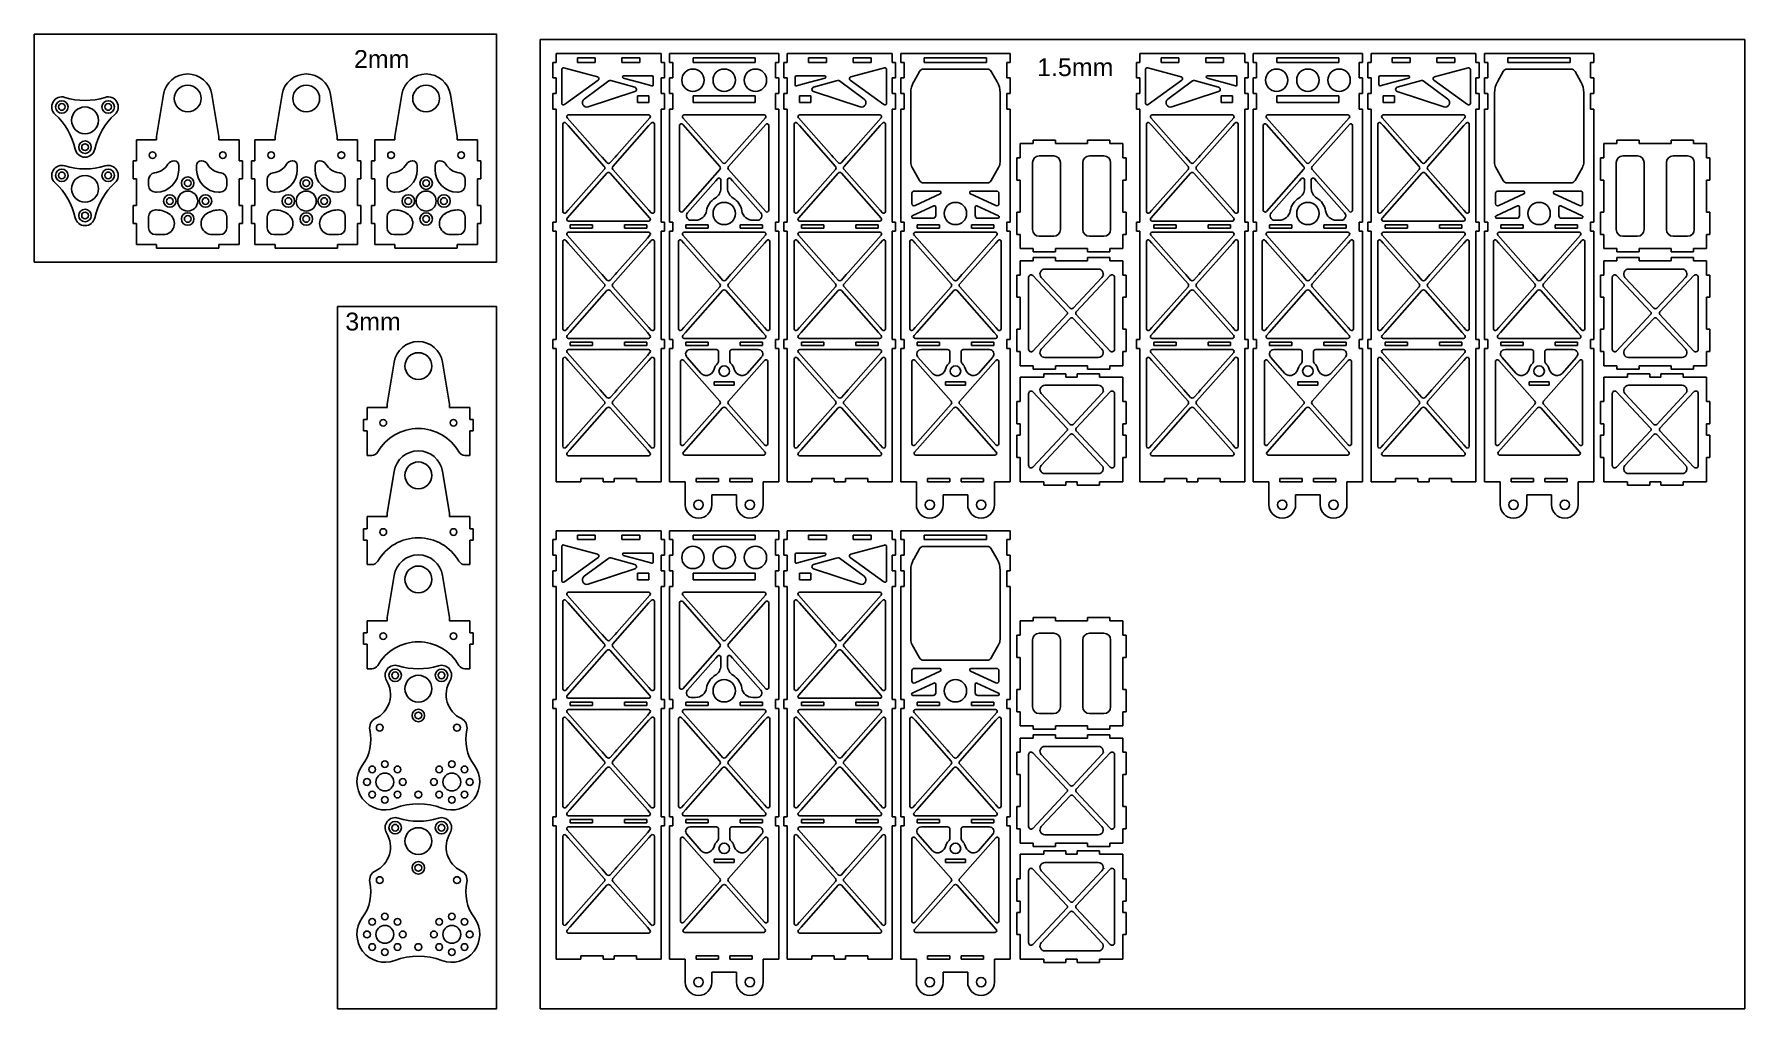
# Model space of a CAD drawing. Header units: millimetres. Extents: x 2149 to 2915, y 1257 to 1694.
import ezdxf

# ---------------------------------------------------------------- set-up
doc = ezdxf.new("R2010")
doc.units = ezdxf.units.MM
for name, color, linetype in [('1.5mm碳板', 114, 'Continuous'), ('2mm碳板', 1, 'Continuous'), ('3mm碳板', 160, 'Continuous'), ('沉头倒角', 90, 'Continuous')]:
    doc.layers.add(name, color=color, linetype=linetype)
doc.styles.get("Standard").update_dxf_attribs({"font": 'arial.ttf'})

msp = doc.modelspace()

# ---------------------------------------------------------------- texts
at = {"char_height": 8, "attachment_point": 1}
for s, width, insert in [('2mm', 27.0545, (2292.04, 1686.58)), ('1.5mm', 42.4283, (2598.12, 1682.93)), ('3mm', 25.5984, (2288.16, 1568.95))]:
    msp.add_mtext_dynamic_manual_height_columns(s, width=width, gutter_width=12.5, heights=[0], dxfattribs=dict(at, insert=insert))

# ---------------------------------------------------------------- linework, layer by layer
for points in [[(2148.77, 1693.7), (2355.9, 1693.7), (2355.9, 1591.58), (2148.77, 1591.58)], [(2375.49, 1691.27), (2915.17, 1691.27), (2915.17, 1257.02), (2375.49, 1257.02)], [(2284.72, 1571.67), (2355.9, 1571.67), (2355.9, 1257.02), (2284.72, 1257.02)]]:
    msp.add_lwpolyline(points, close=True)
at = {"layer": '1.5mm碳板'}
for p, q in [((2381.11, 1681.1), (2381.11, 1674.1)), ((2382.61, 1681.1), (2381.11, 1681.1)), ((2381.11, 1681.1), (2381.11, 1674.1)), ((2383.11, 1685.1), (2382.61, 1685.1)), ((2382.61, 1685.1), (2382.61, 1681.1)), ((2383.11, 1685.1), (2429.11, 1685.1)), ((2401.18, 1674.54), (2386.12, 1678.68)), ((2400.11, 1683.1), (2392.11, 1683.1)), ((2392.11, 1683.1), (2392.11, 1681.1)), ((2392.11, 1681.1), (2400.11, 1681.1)), ((2400.11, 1683.1), (2400.11, 1681.1)), ((2429.11, 1685.1), (2405.11, 1685.1)), ((2429.11, 1685.1), (2406.11, 1685.1)), ((2412.11, 1683.1), (2412.11, 1681.1)), ((2412.11, 1683.1), (2420.11, 1683.1)), ((2412.11, 1681.1), (2420.11, 1681.1)), ((2420.11, 1683.1), (2420.11, 1681.1)), ((2429.11, 1685.1), (2429.61, 1685.1)), ((2429.61, 1685.1), (2429.61, 1681.1)), ((2431.11, 1681.1), (2429.61, 1681.1)), ((2431.11, 1681.1), (2431.11, 1674.1)), ((2433.4, 1685.1), (2433.4, 1681.1)), ((2433.4, 1685.1), (2433.4, 1681.1)), ((2482.4, 1685.1), (2433.4, 1685.1)), ((2433.4, 1681.1), (2434.9, 1681.1)), ((2434.9, 1681.1), (2434.9, 1674.1)), ((2443.94, 1682.1), (2443.94, 1683.1)), ((2443.94, 1683.1), (2471.82, 1683.1)), ((2443.94, 1682.1), (2443.94, 1681.1)), ((2443.94, 1681.1), (2443.94, 1682.1)), ((2471.82, 1681.1), (2443.94, 1681.1)), ((2471.82, 1682.1), (2471.82, 1683.1)), ((2471.82, 1682.1), (2471.82, 1681.1)), ((2482.4, 1681.1), (2480.9, 1681.1)), ((2482.4, 1681.1), (2480.9, 1681.1)), ((2480.9, 1681.1), (2480.9, 1674.1)), ((2482.4, 1685.1), (2482.4, 1681.1)), ((2484.69, 1681.1), (2484.69, 1674.1)), ((2484.69, 1681.1), (2486.19, 1681.1)), ((2486.19, 1685.1), (2486.19, 1681.1)), ((2486.69, 1685.1), (2486.19, 1685.1)), ((2532.69, 1685.1), (2486.69, 1685.1)), ((2486.69, 1685.1), (2509.69, 1685.1)), ((2486.69, 1685.1), (2510.69, 1685.1)), ((2503.69, 1683.1), (2495.69, 1683.1)), ((2495.69, 1683.1), (2495.69, 1681.1)), ((2503.69, 1681.1), (2495.69, 1681.1)), ((2503.69, 1683.1), (2503.69, 1681.1)), ((2514.62, 1674.54), (2529.67, 1678.68)), ((2515.69, 1683.1), (2515.69, 1681.1)), ((2515.69, 1683.1), (2523.69, 1683.1)), ((2523.69, 1681.1), (2515.69, 1681.1)), ((2523.69, 1683.1), (2523.69, 1681.1)), ((2532.69, 1685.1), (2533.19, 1685.1)), ((2533.19, 1685.1), (2533.19, 1681.1)), ((2533.19, 1681.1), (2534.69, 1681.1)), ((2534.69, 1681.1), (2534.69, 1674.1)), ((2534.69, 1681.1), (2534.69, 1674.1)), ((2537.01, 1685.1), (2537.01, 1681.1)), ((2537.01, 1685.1), (2537.01, 1681.1)), ((2586.01, 1685.1), (2537.01, 1685.1)), ((2537.01, 1685.1), (2561.51, 1685.1)), ((2537.01, 1681.1), (2538.51, 1681.1)), ((2537.01, 1681.1), (2538.51, 1681.1)), ((2537.01, 1681.1), (2538.51, 1681.1)), ((2538.51, 1681.1), (2538.51, 1674.1)), ((2547.55, 1682.1), (2547.55, 1683.1)), ((2547.55, 1683.1), (2575.43, 1683.1)), ((2547.55, 1682.1), (2547.55, 1681.1)), ((2547.55, 1681.1), (2547.55, 1682.1)), ((2547.55, 1681.1), (2575.43, 1681.1)), ((2575.43, 1682.1), (2575.43, 1683.1)), ((2575.43, 1682.1), (2575.43, 1681.1)), ((2584.51, 1681.1), (2584.51, 1674.1)), ((2584.51, 1681.1), (2586.01, 1681.1)), ((2586.01, 1685.1), (2586.01, 1681.1)), ((2642.63, 1681.1), (2642.63, 1674.1)), ((2644.13, 1681.1), (2642.63, 1681.1)), ((2642.63, 1681.1), (2642.63, 1674.1)), ((2644.63, 1685.1), (2644.13, 1685.1)), ((2644.13, 1685.1), (2644.13, 1681.1)), ((2644.63, 1685.1), (2690.63, 1685.1)), ((2662.7, 1674.54), (2647.64, 1678.68)), ((2661.63, 1683.1), (2653.63, 1683.1)), ((2653.63, 1683.1), (2653.63, 1681.1)), ((2653.63, 1681.1), (2661.63, 1681.1)), ((2661.63, 1683.1), (2661.63, 1681.1)), ((2690.63, 1685.1), (2666.63, 1685.1)), ((2690.63, 1685.1), (2667.63, 1685.1)), ((2673.63, 1683.1), (2673.63, 1681.1)), ((2673.63, 1683.1), (2681.63, 1683.1)), ((2673.63, 1681.1), (2681.63, 1681.1)), ((2681.63, 1683.1), (2681.63, 1681.1)), ((2690.63, 1685.1), (2691.13, 1685.1)), ((2691.13, 1685.1), (2691.13, 1681.1)), ((2692.63, 1681.1), (2691.13, 1681.1)), ((2692.63, 1681.1), (2692.63, 1674.1)), ((2694.92, 1685.1), (2694.92, 1681.1)), ((2694.92, 1685.1), (2694.92, 1681.1)), ((2743.92, 1685.1), (2694.92, 1685.1)), ((2694.92, 1681.1), (2696.42, 1681.1)), ((2696.42, 1681.1), (2696.42, 1674.1)), ((2705.46, 1682.1), (2705.46, 1683.1)), ((2705.46, 1683.1), (2733.34, 1683.1)), ((2705.46, 1682.1), (2705.46, 1681.1)), ((2705.46, 1681.1), (2705.46, 1682.1)), ((2733.34, 1681.1), (2705.46, 1681.1)), ((2733.34, 1682.1), (2733.34, 1683.1)), ((2733.34, 1682.1), (2733.34, 1681.1)), ((2743.92, 1681.1), (2742.42, 1681.1)), ((2743.92, 1681.1), (2742.42, 1681.1)), ((2742.42, 1681.1), (2742.42, 1674.1)), ((2743.92, 1685.1), (2743.92, 1681.1)), ((2746.21, 1681.1), (2746.21, 1674.1)), ((2746.21, 1681.1), (2747.71, 1681.1)), ((2747.71, 1685.1), (2747.71, 1681.1)), ((2748.21, 1685.1), (2747.71, 1685.1)), ((2794.21, 1685.1), (2748.21, 1685.1)), ((2748.21, 1685.1), (2771.21, 1685.1)), ((2748.21, 1685.1), (2772.21, 1685.1)), ((2765.21, 1683.1), (2757.21, 1683.1)), ((2757.21, 1683.1), (2757.21, 1681.1)), ((2765.21, 1681.1), (2757.21, 1681.1)), ((2765.21, 1683.1), (2765.21, 1681.1)), ((2776.14, 1674.54), (2791.19, 1678.68)), ((2777.21, 1683.1), (2777.21, 1681.1)), ((2777.21, 1683.1), (2785.21, 1683.1)), ((2785.21, 1681.1), (2777.21, 1681.1)), ((2785.21, 1683.1), (2785.21, 1681.1)), ((2794.21, 1685.1), (2794.71, 1685.1)), ((2794.71, 1685.1), (2794.71, 1681.1)), ((2794.71, 1681.1), (2796.21, 1681.1)), ((2796.21, 1681.1), (2796.21, 1674.1)), ((2796.21, 1681.1), (2796.21, 1674.1)), ((2798.53, 1685.1), (2798.53, 1681.1)), ((2798.53, 1685.1), (2798.53, 1681.1)), ((2847.53, 1685.1), (2798.53, 1685.1)), ((2798.53, 1685.1), (2823.03, 1685.1)), ((2798.53, 1681.1), (2800.03, 1681.1)), ((2798.53, 1681.1), (2800.03, 1681.1)), ((2798.53, 1681.1), (2800.03, 1681.1)), ((2800.03, 1681.1), (2800.03, 1674.1)), ((2809.07, 1682.1), (2809.07, 1683.1)), ((2809.07, 1683.1), (2836.95, 1683.1)), ((2809.07, 1682.1), (2809.07, 1681.1)), ((2809.07, 1681.1), (2809.07, 1682.1)), ((2809.07, 1681.1), (2836.95, 1681.1)), ((2836.95, 1682.1), (2836.95, 1683.1)), ((2836.95, 1682.1), (2836.95, 1681.1)), ((2846.03, 1681.1), (2846.03, 1674.1)), ((2846.03, 1681.1), (2847.53, 1681.1)), ((2847.53, 1685.1), (2847.53, 1681.1)), ((2381.11, 1674.1), (2382.61, 1674.1)), ((2382.61, 1674.1), (2382.61, 1667.1)), ((2385.11, 1677.91), (2385.11, 1662.8)), ((2401.44, 1673.12), (2386.38, 1662.16)), ((2395.2, 1664.66), (2406.2, 1672.76)), ((2407.05, 1672.92), (2417.86, 1669.95)), ((2412.71, 1674.04), (2420.08, 1672.02)), ((2420.08, 1675.02), (2412.85, 1675.02)), ((2420.08, 1675.02), (2425.58, 1675.02)), ((2420.08, 1672.02), (2425.45, 1670.55)), ((2426.08, 1674.52), (2426.08, 1671.04)), ((2431.11, 1674.1), (2429.61, 1674.1)), ((2429.61, 1674.1), (2429.61, 1667.1)), ((2434.9, 1674.1), (2433.4, 1674.1)), ((2433.4, 1674.1), (2433.4, 1672.6)), ((2433.4, 1672.6), (2433.4, 1667.1)), ((2480.9, 1674.1), (2482.4, 1674.1)), ((2482.4, 1674.1), (2482.4, 1667.1)), ((2484.69, 1674.1), (2486.19, 1674.1)), ((2486.19, 1674.1), (2486.19, 1667.1)), ((2489.71, 1674.52), (2489.71, 1671.04)), ((2495.71, 1675.02), (2490.21, 1675.02)), ((2495.71, 1672.02), (2490.35, 1670.55)), ((2495.71, 1675.02), (2502.95, 1675.02)), ((2503.08, 1674.04), (2495.71, 1672.02)), ((2508.74, 1672.92), (2497.94, 1669.95)), ((2520.6, 1664.66), (2509.6, 1672.76)), ((2514.36, 1673.12), (2529.42, 1662.16)), ((2530.69, 1677.91), (2530.69, 1662.8)), ((2534.69, 1674.1), (2533.19, 1674.1)), ((2533.19, 1674.1), (2533.19, 1667.1)), ((2538.51, 1674.1), (2537.01, 1674.1)), ((2537.01, 1674.1), (2537.01, 1672.6)), ((2537.01, 1672.6), (2537.01, 1667.1)), ((2542.8, 1672.35), (2545.44, 1677.05)), ((2547.18, 1678.07), (2561.51, 1678.07)), ((2561.51, 1678.07), (2575.34, 1678.07)), ((2575.34, 1678.07), (2575.84, 1678.07)), ((2580.23, 1672.35), (2577.59, 1677.05)), ((2584.51, 1674.1), (2586.01, 1674.1)), ((2586.01, 1674.1), (2586.01, 1667.1)), ((2642.63, 1674.1), (2644.13, 1674.1)), ((2644.13, 1674.1), (2644.13, 1667.1)), ((2646.63, 1677.91), (2646.63, 1662.8)), ((2662.96, 1673.12), (2647.9, 1662.16)), ((2656.72, 1664.66), (2667.72, 1672.76)), ((2668.57, 1672.92), (2679.38, 1669.95)), ((2674.23, 1674.04), (2681.6, 1672.02)), ((2681.6, 1675.02), (2674.37, 1675.02)), ((2681.6, 1675.02), (2687.1, 1675.02)), ((2681.6, 1672.02), (2686.97, 1670.55)), ((2687.6, 1674.52), (2687.6, 1671.04)), ((2692.63, 1674.1), (2691.13, 1674.1)), ((2691.13, 1674.1), (2691.13, 1667.1)), ((2696.42, 1674.1), (2694.92, 1674.1)), ((2694.92, 1674.1), (2694.92, 1672.6)), ((2694.92, 1672.6), (2694.92, 1667.1)), ((2742.42, 1674.1), (2743.92, 1674.1)), ((2743.92, 1674.1), (2743.92, 1667.1)), ((2746.21, 1674.1), (2747.71, 1674.1)), ((2747.71, 1674.1), (2747.71, 1667.1)), ((2751.24, 1674.52), (2751.24, 1671.04)), ((2757.24, 1675.02), (2751.74, 1675.02)), ((2757.24, 1672.02), (2751.87, 1670.55)), ((2757.24, 1675.02), (2764.47, 1675.02)), ((2764.6, 1674.04), (2757.24, 1672.02)), ((2770.26, 1672.92), (2759.46, 1669.95)), ((2782.12, 1664.66), (2771.12, 1672.76)), ((2775.88, 1673.12), (2790.94, 1662.16)), ((2792.21, 1677.91), (2792.21, 1662.8)), ((2796.21, 1674.1), (2794.71, 1674.1)), ((2794.71, 1674.1), (2794.71, 1667.1)), ((2800.03, 1674.1), (2798.53, 1674.1)), ((2798.53, 1674.1), (2798.53, 1672.6)), ((2798.53, 1672.6), (2798.53, 1667.1)), ((2804.32, 1672.35), (2806.96, 1677.05)), ((2808.7, 1678.07), (2823.03, 1678.07)), ((2823.03, 1678.07), (2836.87, 1678.07)), ((2836.87, 1678.07), (2837.37, 1678.07)), ((2841.75, 1672.35), (2839.11, 1677.05)), ((2846.03, 1674.1), (2847.53, 1674.1)), ((2847.53, 1674.1), (2847.53, 1667.1)), ((2381.11, 1667.1), (2381.11, 1660.1)), ((2381.11, 1667.1), (2382.61, 1667.1)), ((2383.25, 1666.11), (2383.26, 1666.11)), ((2417.9, 1668.03), (2397.01, 1661.15)), ((2424.11, 1666.1), (2419.11, 1666.1)), ((2419.11, 1666.1), (2419.11, 1663.1)), ((2424.11, 1663.1), (2419.11, 1663.1)), ((2419.11, 1663.1), (2424.11, 1663.1)), ((2419.11, 1663.1), (2424.11, 1663.1)), ((2424.11, 1663.1), (2424.11, 1666.1)), ((2431.11, 1667.1), (2429.61, 1667.1)), ((2431.11, 1667.1), (2431.11, 1660.1)), ((2434.9, 1667.1), (2433.4, 1667.1)), ((2434.9, 1667.1), (2434.9, 1660.1)), ((2457.9, 1666.1), (2443.94, 1666.1)), ((2443.94, 1666.1), (2443.94, 1663.1)), ((2443.94, 1663.1), (2471.82, 1663.1)), ((2457.9, 1666.1), (2471.82, 1666.1)), ((2471.82, 1666.1), (2471.82, 1663.1)), ((2480.9, 1667.1), (2482.4, 1667.1)), ((2480.9, 1667.1), (2480.9, 1660.1)), ((2484.69, 1667.1), (2484.69, 1660.1)), ((2484.69, 1667.1), (2486.19, 1667.1)), ((2491.69, 1666.1), (2496.69, 1666.1)), ((2491.69, 1663.1), (2491.69, 1666.1)), ((2491.69, 1663.1), (2496.69, 1663.1)), ((2496.69, 1663.1), (2491.69, 1663.1)), ((2496.69, 1663.1), (2491.69, 1663.1)), ((2496.69, 1666.1), (2496.69, 1663.1)), ((2497.89, 1668.03), (2518.79, 1661.15)), ((2532.54, 1666.11), (2532.54, 1666.11)), ((2534.69, 1667.1), (2533.19, 1667.1)), ((2534.69, 1667.1), (2534.69, 1660.1)), ((2538.51, 1667.1), (2537.01, 1667.1)), ((2538.51, 1667.1), (2538.51, 1660.1)), ((2541.51, 1668.08), (2541.51, 1663.08)), ((2581.51, 1668.08), (2581.51, 1663.08)), ((2584.51, 1667.1), (2586.01, 1667.1)), ((2584.51, 1667.1), (2584.51, 1660.1)), ((2642.63, 1667.1), (2642.63, 1660.1)), ((2642.63, 1667.1), (2644.13, 1667.1)), ((2644.77, 1666.11), (2644.78, 1666.11)), ((2679.42, 1668.03), (2658.53, 1661.15)), ((2685.63, 1666.1), (2680.63, 1666.1)), ((2680.63, 1666.1), (2680.63, 1663.1)), ((2685.63, 1663.1), (2680.63, 1663.1)), ((2680.63, 1663.1), (2685.63, 1663.1)), ((2680.63, 1663.1), (2685.63, 1663.1)), ((2685.63, 1663.1), (2685.63, 1666.1)), ((2692.63, 1667.1), (2691.13, 1667.1)), ((2692.63, 1667.1), (2692.63, 1660.1)), ((2696.42, 1667.1), (2694.92, 1667.1)), ((2696.42, 1667.1), (2696.42, 1660.1)), ((2719.42, 1666.1), (2705.46, 1666.1)), ((2705.46, 1666.1), (2705.46, 1663.1)), ((2705.46, 1663.1), (2733.34, 1663.1)), ((2719.42, 1666.1), (2733.34, 1666.1)), ((2733.34, 1666.1), (2733.34, 1663.1)), ((2742.42, 1667.1), (2743.92, 1667.1)), ((2742.42, 1667.1), (2742.42, 1660.1)), ((2746.21, 1667.1), (2746.21, 1660.1)), ((2746.21, 1667.1), (2747.71, 1667.1)), ((2753.21, 1666.1), (2758.21, 1666.1)), ((2753.21, 1663.1), (2753.21, 1666.1)), ((2753.21, 1663.1), (2758.21, 1663.1)), ((2758.21, 1663.1), (2753.21, 1663.1)), ((2758.21, 1663.1), (2753.21, 1663.1)), ((2758.21, 1666.1), (2758.21, 1663.1)), ((2759.41, 1668.03), (2780.31, 1661.15)), ((2794.06, 1666.11), (2794.06, 1666.11)), ((2796.21, 1667.1), (2794.71, 1667.1)), ((2796.21, 1667.1), (2796.21, 1660.1)), ((2800.03, 1667.1), (2798.53, 1667.1)), ((2800.03, 1667.1), (2800.03, 1660.1)), ((2803.03, 1668.08), (2803.03, 1663.08)), ((2843.03, 1668.08), (2843.03, 1663.08)), ((2846.03, 1667.1), (2847.53, 1667.1)), ((2846.03, 1667.1), (2846.03, 1660.1)), ((2381.11, 1660.1), (2382.61, 1660.1)), ((2382.61, 1660.1), (2382.61, 1609.5)), ((2387.57, 1656.27), (2402.37, 1639.54)), ((2388.16, 1657.6), (2424.06, 1657.6)), ((2424.66, 1656.27), (2409.86, 1639.54)), ((2431.11, 1660.1), (2429.61, 1660.1)), ((2429.61, 1660.1), (2429.61, 1609.5)), ((2433.4, 1660.1), (2433.4, 1611)), ((2434.9, 1660.1), (2433.4, 1660.1)), ((2457.15, 1636.15), (2439.35, 1656.27)), ((2439.95, 1657.6), (2475.84, 1657.6)), ((2458.65, 1636.15), (2476.44, 1656.27)), ((2480.9, 1660.1), (2482.4, 1660.1)), ((2482.4, 1660.1), (2482.4, 1609.5)), ((2484.69, 1660.1), (2486.19, 1660.1)), ((2486.19, 1660.1), (2486.19, 1609.5)), ((2491.14, 1656.27), (2505.94, 1639.54)), ((2527.63, 1657.6), (2491.74, 1657.6)), ((2528.23, 1656.27), (2513.43, 1639.54)), ((2534.69, 1660.1), (2533.19, 1660.1)), ((2533.19, 1660.1), (2533.19, 1609.5)), ((2537.01, 1660.1), (2537.01, 1611)), ((2538.51, 1660.1), (2537.01, 1660.1)), ((2541.51, 1663.08), (2541.51, 1655.7)), ((2541.51, 1650.82), (2541.51, 1655.7)), ((2581.51, 1650.7), (2581.51, 1663.08)), ((2581.51, 1650.82), (2581.51, 1655.7)), ((2584.51, 1660.1), (2586.01, 1660.1)), ((2586.01, 1660.1), (2586.01, 1609.5)), ((2642.63, 1660.1), (2644.13, 1660.1)), ((2644.13, 1660.1), (2644.13, 1609.5)), ((2649.09, 1656.27), (2663.89, 1639.54)), ((2649.69, 1657.6), (2685.58, 1657.6)), ((2686.18, 1656.27), (2671.38, 1639.54)), ((2692.63, 1660.1), (2691.13, 1660.1)), ((2691.13, 1660.1), (2691.13, 1609.5)), ((2694.92, 1660.1), (2694.92, 1611)), ((2696.42, 1660.1), (2694.92, 1660.1)), ((2718.67, 1636.15), (2700.87, 1656.27)), ((2701.47, 1657.6), (2737.37, 1657.6)), ((2720.17, 1636.15), (2737.96, 1656.27)), ((2742.42, 1660.1), (2743.92, 1660.1)), ((2743.92, 1660.1), (2743.92, 1609.5)), ((2746.21, 1660.1), (2747.71, 1660.1)), ((2747.71, 1660.1), (2747.71, 1609.5)), ((2752.66, 1656.27), (2767.46, 1639.54)), ((2789.15, 1657.6), (2753.26, 1657.6)), ((2789.75, 1656.27), (2774.95, 1639.54)), ((2796.21, 1660.1), (2794.71, 1660.1)), ((2794.71, 1660.1), (2794.71, 1609.5)), ((2798.53, 1660.1), (2798.53, 1611)), ((2800.03, 1660.1), (2798.53, 1660.1)), ((2803.03, 1663.08), (2803.03, 1655.7)), ((2803.03, 1650.82), (2803.03, 1655.7)), ((2843.03, 1650.7), (2843.03, 1663.08)), ((2843.03, 1650.82), (2843.03, 1655.7)), ((2846.03, 1660.1), (2847.53, 1660.1)), ((2847.53, 1660.1), (2847.53, 1609.5)), ((2385.61, 1653.35), (2385.61, 1614.25)), ((2388.01, 1652.75), (2387.01, 1653.88)), ((2388.01, 1652.75), (2404.19, 1634.46)), ((2424.21, 1652.75), (2408.03, 1634.46)), ((2424.21, 1652.75), (2425.21, 1653.88)), ((2426.61, 1653.35), (2426.61, 1614.25)), ((2437.9, 1652.78), (2437.9, 1614.81)), ((2439.3, 1653.31), (2455.98, 1634.46)), ((2476.5, 1653.31), (2459.82, 1634.46)), ((2477.9, 1652.78), (2477.9, 1614.81)), ((2489.19, 1653.35), (2489.19, 1614.25)), ((2491.59, 1652.75), (2490.59, 1653.88)), ((2491.59, 1652.75), (2507.76, 1634.46)), ((2527.79, 1652.75), (2511.61, 1634.46)), ((2527.79, 1652.75), (2528.79, 1653.88)), ((2530.19, 1653.35), (2530.19, 1614.25)), ((2541.51, 1636.38), (2541.51, 1650.82)), ((2581.51, 1650.82), (2581.51, 1636.38)), ((2647.13, 1653.35), (2647.13, 1614.25)), ((2649.53, 1652.75), (2648.53, 1653.88)), ((2649.53, 1652.75), (2665.71, 1634.46)), ((2685.73, 1652.75), (2669.55, 1634.46)), ((2685.73, 1652.75), (2686.73, 1653.88)), ((2688.13, 1653.35), (2688.13, 1614.25)), ((2699.42, 1652.78), (2699.42, 1614.81)), ((2700.82, 1653.31), (2717.5, 1634.46)), ((2738.02, 1653.31), (2721.34, 1634.46)), ((2739.42, 1652.78), (2739.42, 1614.81)), ((2750.71, 1653.35), (2750.71, 1614.25)), ((2753.11, 1652.75), (2752.11, 1653.88)), ((2753.11, 1652.75), (2769.29, 1634.46)), ((2789.31, 1652.75), (2773.13, 1634.46)), ((2789.31, 1652.75), (2790.31, 1653.88)), ((2791.71, 1653.35), (2791.71, 1614.25)), ((2803.03, 1636.38), (2803.03, 1650.82)), ((2843.03, 1650.82), (2843.03, 1636.38)), ((2596.39, 1644.67), (2590.54, 1644.67)), ((2590.54, 1644.17), (2590.54, 1644.67)), ((2590.54, 1644.17), (2590.54, 1638.33)), ((2606.39, 1646.17), (2596.39, 1646.17)), ((2596.39, 1646.17), (2596.39, 1644.67)), ((2606.39, 1646.17), (2606.39, 1644.67)), ((2606.39, 1644.67), (2620.7, 1644.67)), ((2620.7, 1646.17), (2630.7, 1646.17)), ((2620.7, 1646.17), (2620.7, 1644.67)), ((2630.7, 1646.17), (2630.7, 1644.67)), ((2630.7, 1644.67), (2636.54, 1644.67)), ((2636.54, 1638.33), (2636.54, 1644.67)), ((2857.91, 1644.67), (2852.06, 1644.67)), ((2852.06, 1644.17), (2852.06, 1644.67)), ((2852.06, 1644.17), (2852.06, 1638.33)), ((2867.91, 1646.17), (2857.91, 1646.17)), ((2857.91, 1646.17), (2857.91, 1644.67)), ((2867.91, 1646.17), (2867.91, 1644.67)), ((2867.91, 1644.67), (2882.22, 1644.67)), ((2882.22, 1646.17), (2892.22, 1646.17)), ((2882.22, 1646.17), (2882.22, 1644.67)), ((2892.22, 1646.17), (2892.22, 1644.67)), ((2892.22, 1644.67), (2898.06, 1644.67)), ((2898.06, 1638.33), (2898.06, 1644.67)), ((2404.19, 1633.14), (2388.01, 1614.85)), ((2402.37, 1639.54), (2403.21, 1638.58)), ((2405.36, 1636.15), (2403.21, 1638.58)), ((2409.01, 1638.58), (2406.86, 1636.15)), ((2408.03, 1633.14), (2424.21, 1614.85)), ((2409.86, 1639.54), (2409.01, 1638.58)), ((2455.98, 1633.14), (2439.3, 1614.28)), ((2459.82, 1633.14), (2476.5, 1614.28)), ((2507.76, 1633.14), (2491.59, 1614.85)), ((2505.94, 1639.54), (2506.79, 1638.58)), ((2506.79, 1638.58), (2508.94, 1636.15)), ((2510.44, 1636.15), (2512.59, 1638.58)), ((2511.61, 1633.14), (2527.79, 1614.85)), ((2513.43, 1639.54), (2512.59, 1638.58)), ((2542.16, 1633.93), (2545.44, 1628.09)), ((2580.87, 1633.93), (2577.59, 1628.09)), ((2589.04, 1638.33), (2590.54, 1638.33)), ((2590.54, 1638.33), (2589.04, 1638.33)), ((2589.04, 1638.33), (2589.04, 1628.33)), ((2596.04, 1636.17), (2596.04, 1606.17)), ((2599.04, 1639.17), (2605.54, 1639.17)), ((2608.54, 1636.17), (2608.54, 1606.17)), ((2618.54, 1636.17), (2618.54, 1606.17)), ((2628.04, 1639.17), (2621.54, 1639.17)), ((2631.04, 1636.17), (2631.04, 1606.17)), ((2638.04, 1638.33), (2636.54, 1638.33)), ((2636.54, 1638.33), (2638.04, 1638.33)), ((2638.04, 1638.33), (2636.54, 1638.33)), ((2638.04, 1638.33), (2638.04, 1628.33)), ((2665.71, 1633.14), (2649.53, 1614.85)), ((2663.89, 1639.54), (2664.73, 1638.58)), ((2666.88, 1636.15), (2664.73, 1638.58)), ((2670.53, 1638.58), (2668.38, 1636.15)), ((2669.55, 1633.14), (2685.73, 1614.85)), ((2671.38, 1639.54), (2670.53, 1638.58)), ((2717.5, 1633.14), (2700.82, 1614.28)), ((2721.34, 1633.14), (2738.02, 1614.28)), ((2769.29, 1633.14), (2753.11, 1614.85)), ((2767.46, 1639.54), (2768.31, 1638.58)), ((2768.31, 1638.58), (2770.46, 1636.15)), ((2771.96, 1636.15), (2774.11, 1638.58)), ((2773.13, 1633.14), (2789.31, 1614.85)), ((2774.95, 1639.54), (2774.11, 1638.58)), ((2803.68, 1633.93), (2806.96, 1628.09)), ((2842.39, 1633.93), (2839.11, 1628.09)), ((2850.56, 1638.33), (2852.06, 1638.33)), ((2852.06, 1638.33), (2850.56, 1638.33)), ((2850.56, 1638.33), (2850.56, 1628.33)), ((2857.56, 1636.17), (2857.56, 1606.17)), ((2860.56, 1639.17), (2867.06, 1639.17)), ((2870.06, 1636.17), (2870.06, 1606.17)), ((2880.06, 1636.17), (2880.06, 1606.17)), ((2889.56, 1639.17), (2883.06, 1639.17)), ((2892.56, 1636.17), (2892.56, 1606.17)), ((2899.56, 1638.33), (2898.06, 1638.33)), ((2898.06, 1638.33), (2899.56, 1638.33)), ((2899.56, 1638.33), (2898.06, 1638.33)), ((2899.56, 1638.33), (2899.56, 1628.33)), ((2405.36, 1631.44), (2387.57, 1611.33)), ((2406.86, 1631.44), (2424.66, 1611.33)), ((2441.45, 1613.69), (2454.15, 1628.06)), ((2454.15, 1628.06), (2455, 1629.01)), ((2456.4, 1628.48), (2456.4, 1624.63)), ((2459.4, 1628.48), (2459.4, 1624.63)), ((2461.64, 1628.06), (2460.8, 1629.01)), ((2474.35, 1613.69), (2461.64, 1628.06)), ((2508.94, 1631.44), (2491.14, 1611.33)), ((2510.44, 1631.44), (2528.23, 1611.33)), ((2561.51, 1627.07), (2547.18, 1627.07)), ((2561.51, 1627.07), (2575.34, 1627.07)), ((2575.34, 1627.07), (2575.84, 1627.07)), ((2589.04, 1628.33), (2590.54, 1628.33)), ((2590.54, 1628.33), (2590.54, 1614.01)), ((2638.04, 1628.33), (2636.54, 1628.33)), ((2636.54, 1628.33), (2636.54, 1614.01)), ((2666.88, 1631.44), (2649.09, 1611.33)), ((2668.38, 1631.44), (2686.18, 1611.33)), ((2702.97, 1613.69), (2715.67, 1628.06)), ((2715.67, 1628.06), (2716.52, 1629.01)), ((2717.92, 1628.48), (2717.92, 1624.63)), ((2720.92, 1628.48), (2720.92, 1624.63)), ((2723.16, 1628.06), (2722.32, 1629.01)), ((2735.87, 1613.69), (2723.16, 1628.06)), ((2770.46, 1631.44), (2752.66, 1611.33)), ((2771.96, 1631.44), (2789.75, 1611.33)), ((2823.03, 1627.07), (2808.7, 1627.07)), ((2823.03, 1627.07), (2836.87, 1627.07)), ((2836.87, 1627.07), (2837.37, 1627.07)), ((2850.56, 1628.33), (2852.06, 1628.33)), ((2852.06, 1628.33), (2852.06, 1614.01)), ((2899.56, 1628.33), (2898.06, 1628.33)), ((2898.06, 1628.33), (2898.06, 1614.01)), ((2542.01, 1622.41), (2542.01, 1617.8)), ((2543.01, 1623.41), (2554.51, 1623.41)), ((2554.72, 1622.11), (2543.43, 1616.9)), ((2555.01, 1622.91), (2555.01, 1622.56)), ((2568.01, 1622.91), (2568.01, 1622.56)), ((2568.3, 1622.11), (2579.6, 1616.9)), ((2580.01, 1623.41), (2568.51, 1623.41)), ((2581.01, 1622.41), (2581.01, 1617.8)), ((2803.53, 1622.41), (2803.53, 1617.8)), ((2804.53, 1623.41), (2816.03, 1623.41)), ((2816.24, 1622.11), (2804.95, 1616.9)), ((2816.53, 1622.91), (2816.53, 1622.56)), ((2829.53, 1622.91), (2829.53, 1622.56)), ((2829.83, 1622.11), (2841.12, 1616.9)), ((2841.53, 1623.41), (2830.03, 1623.41)), ((2842.53, 1622.41), (2842.53, 1617.8)), ((2381.11, 1609.5), (2381.11, 1605.5)), ((2382.61, 1609.5), (2381.11, 1609.5)), ((2388.01, 1614.85), (2387.01, 1613.72)), ((2388.16, 1610), (2424.06, 1610)), ((2424.21, 1614.85), (2425.21, 1613.72)), ((2429.61, 1609.5), (2431.11, 1609.5)), ((2431.11, 1609.5), (2431.11, 1605.5)), ((2433.4, 1611), (2433.4, 1609.5)), ((2434.9, 1609.5), (2433.4, 1609.5)), ((2434.9, 1609.5), (2434.9, 1605.5)), ((2445.05, 1610.37), (2442.94, 1610.37)), ((2472.85, 1610.37), (2470.74, 1610.37)), ((2480.9, 1609.5), (2482.4, 1609.5)), ((2480.9, 1609.5), (2480.9, 1605.5)), ((2484.69, 1609.5), (2484.69, 1605.5)), ((2486.19, 1609.5), (2484.69, 1609.5)), ((2491.59, 1614.85), (2490.59, 1613.72)), ((2527.63, 1610), (2491.74, 1610)), ((2527.79, 1614.85), (2528.79, 1613.72)), ((2533.19, 1609.5), (2534.69, 1609.5)), ((2534.69, 1609.5), (2534.69, 1605.5)), ((2537.01, 1611), (2537.01, 1609.5)), ((2538.51, 1609.5), (2537.01, 1609.5)), ((2538.51, 1609.5), (2538.51, 1605.5)), ((2551.87, 1616.82), (2542.19, 1612.35)), ((2542.43, 1611.26), (2551.53, 1611.26)), ((2552.68, 1612.41), (2552.68, 1616.3)), ((2570.35, 1612.41), (2570.35, 1616.3)), ((2571.16, 1616.82), (2580.84, 1612.35)), ((2580.6, 1611.26), (2571.5, 1611.26)), ((2584.51, 1609.5), (2586.01, 1609.5)), ((2584.51, 1609.5), (2584.51, 1605.5)), ((2589.04, 1614.01), (2590.54, 1614.01)), ((2589.04, 1614.01), (2589.04, 1604.01)), ((2638.04, 1614.01), (2636.54, 1614.01)), ((2638.04, 1614.01), (2638.04, 1604.01)), ((2642.63, 1609.5), (2642.63, 1605.5)), ((2644.13, 1609.5), (2642.63, 1609.5)), ((2649.53, 1614.85), (2648.53, 1613.72)), ((2649.69, 1610), (2685.58, 1610)), ((2685.73, 1614.85), (2686.73, 1613.72)), ((2691.13, 1609.5), (2692.63, 1609.5)), ((2692.63, 1609.5), (2692.63, 1605.5)), ((2694.92, 1611), (2694.92, 1609.5)), ((2696.42, 1609.5), (2694.92, 1609.5)), ((2696.42, 1609.5), (2696.42, 1605.5)), ((2706.57, 1610.37), (2704.46, 1610.37)), ((2734.37, 1610.37), (2732.26, 1610.37)), ((2742.42, 1609.5), (2743.92, 1609.5)), ((2742.42, 1609.5), (2742.42, 1605.5)), ((2746.21, 1609.5), (2746.21, 1605.5)), ((2747.71, 1609.5), (2746.21, 1609.5)), ((2753.11, 1614.85), (2752.11, 1613.72)), ((2789.15, 1610), (2753.26, 1610)), ((2789.31, 1614.85), (2790.31, 1613.72)), ((2794.71, 1609.5), (2796.21, 1609.5)), ((2796.21, 1609.5), (2796.21, 1605.5)), ((2798.53, 1611), (2798.53, 1609.5)), ((2800.03, 1609.5), (2798.53, 1609.5)), ((2800.03, 1609.5), (2800.03, 1605.5)), ((2813.39, 1616.82), (2803.71, 1612.35)), ((2803.95, 1611.26), (2813.05, 1611.26)), ((2814.2, 1612.41), (2814.2, 1616.3)), ((2831.87, 1612.41), (2831.87, 1616.3)), ((2832.68, 1616.82), (2842.36, 1612.35)), ((2842.12, 1611.26), (2833.02, 1611.26)), ((2846.03, 1609.5), (2847.53, 1609.5)), ((2846.03, 1609.5), (2846.03, 1605.5)), ((2850.56, 1614.01), (2852.06, 1614.01)), ((2850.56, 1614.01), (2850.56, 1604.01)), ((2899.56, 1614.01), (2898.06, 1614.01)), ((2899.56, 1614.01), (2899.56, 1604.01)), ((2381.11, 1605.5), (2382.61, 1605.5)), ((2382.61, 1605.5), (2382.61, 1556.9)), ((2387.57, 1603.67), (2388.74, 1602.34)), ((2388.16, 1605), (2424.06, 1605)), ((2388.74, 1602.34), (2402.37, 1586.94)), ((2388.95, 1608.25), (2388.95, 1606.75)), ((2398.95, 1608.25), (2388.95, 1608.25)), ((2398.95, 1606.75), (2388.95, 1606.75)), ((2398.95, 1607.5), (2398.95, 1608.25)), ((2398.95, 1607.5), (2398.95, 1608.25)), ((2398.95, 1606.75), (2398.95, 1607.5)), ((2423.48, 1602.34), (2409.86, 1586.94)), ((2413.27, 1607.5), (2413.27, 1608.25)), ((2413.27, 1607.5), (2413.27, 1608.25)), ((2413.27, 1608.25), (2423.27, 1608.25)), ((2413.27, 1608.25), (2413.27, 1607.5)), ((2413.27, 1606.75), (2413.27, 1607.5)), ((2413.27, 1606.75), (2423.27, 1606.75)), ((2423.27, 1608.25), (2423.27, 1606.75)), ((2424.66, 1603.67), (2423.48, 1602.34)), ((2431.11, 1605.5), (2429.61, 1605.5)), ((2429.61, 1605.5), (2429.61, 1556.9)), ((2434.9, 1605.5), (2433.4, 1605.5)), ((2433.4, 1604), (2433.4, 1605.5)), ((2433.4, 1604), (2433.4, 1574.13)), ((2439.35, 1603.67), (2440.53, 1602.34)), ((2439.95, 1605), (2475.84, 1605)), ((2440.53, 1602.34), (2454.15, 1586.94)), ((2440.74, 1608.25), (2440.74, 1606.75)), ((2450.74, 1608.25), (2440.74, 1608.25)), ((2450.74, 1606.75), (2440.74, 1606.75)), ((2450.74, 1607.5), (2450.74, 1608.25)), ((2450.74, 1607.5), (2450.74, 1608.25)), ((2450.74, 1608.25), (2450.74, 1607.5)), ((2450.74, 1606.75), (2450.74, 1607.5)), ((2475.27, 1602.34), (2461.64, 1586.94)), ((2465.06, 1607.5), (2465.06, 1608.25)), ((2465.06, 1607.5), (2465.06, 1608.25)), ((2465.06, 1608.25), (2475.06, 1608.25)), ((2465.06, 1606.75), (2465.06, 1607.5)), ((2465.06, 1606.75), (2475.06, 1606.75)), ((2475.06, 1608.25), (2475.06, 1606.75)), ((2476.44, 1603.67), (2475.27, 1602.34)), ((2480.9, 1605.5), (2482.4, 1605.5)), ((2482.4, 1605.5), (2482.4, 1562.34)), ((2484.69, 1605.5), (2486.19, 1605.5)), ((2486.19, 1605.5), (2486.19, 1556.9)), ((2491.14, 1603.67), (2492.32, 1602.34)), ((2527.63, 1605), (2491.74, 1605)), ((2492.32, 1602.34), (2505.94, 1586.94)), ((2492.53, 1608.25), (2492.53, 1606.75)), ((2502.53, 1608.25), (2492.53, 1608.25)), ((2502.53, 1606.75), (2492.53, 1606.75)), ((2502.53, 1607.5), (2502.53, 1608.25)), ((2502.53, 1607.5), (2502.53, 1608.25)), ((2502.53, 1608.25), (2502.53, 1607.5)), ((2502.53, 1606.75), (2502.53, 1607.5)), ((2527.05, 1602.34), (2513.43, 1586.94)), ((2516.84, 1607.5), (2516.84, 1608.25)), ((2516.84, 1607.5), (2516.84, 1608.25)), ((2516.84, 1608.25), (2526.84, 1608.25)), ((2516.84, 1606.75), (2516.84, 1607.5)), ((2516.84, 1606.75), (2526.84, 1606.75)), ((2526.84, 1608.25), (2526.84, 1606.75)), ((2528.23, 1603.67), (2527.05, 1602.34)), ((2534.69, 1605.5), (2533.19, 1605.5)), ((2533.19, 1605.5), (2533.19, 1556.9)), ((2538.51, 1605.5), (2537.01, 1605.5)), ((2537.01, 1604), (2537.01, 1605.5)), ((2537.01, 1604), (2537.01, 1574.13)), ((2542.97, 1603.67), (2544.15, 1602.34)), ((2543.57, 1605), (2579.46, 1605)), ((2544.15, 1602.34), (2557.77, 1586.94)), ((2544.36, 1608.25), (2544.36, 1606.75)), ((2554.36, 1608.25), (2544.36, 1608.25)), ((2554.36, 1606.75), (2544.36, 1606.75)), ((2554.36, 1607.5), (2554.36, 1608.25)), ((2554.36, 1607.5), (2554.36, 1608.25)), ((2554.36, 1608.25), (2554.36, 1607.5)), ((2554.36, 1606.75), (2554.36, 1607.5)), ((2578.88, 1602.34), (2565.26, 1586.94)), ((2568.67, 1607.5), (2568.67, 1608.25)), ((2568.67, 1607.5), (2568.67, 1608.25)), ((2568.67, 1608.25), (2578.67, 1608.25)), ((2568.67, 1606.75), (2568.67, 1607.5)), ((2568.67, 1606.75), (2578.67, 1606.75)), ((2578.67, 1608.25), (2578.67, 1606.75)), ((2580.06, 1603.67), (2578.88, 1602.34)), ((2584.51, 1605.5), (2586.01, 1605.5)), ((2586.01, 1605.5), (2586.01, 1562.34)), ((2589.04, 1604.01), (2590.54, 1604.01)), ((2590.54, 1604.01), (2590.54, 1597.67)), ((2599.04, 1603.17), (2605.54, 1603.17)), ((2628.04, 1603.17), (2621.54, 1603.17)), ((2638.04, 1604.01), (2636.54, 1604.01)), ((2636.54, 1604.01), (2636.54, 1597.67)), ((2642.63, 1605.5), (2644.13, 1605.5)), ((2644.13, 1605.5), (2644.13, 1556.9)), ((2649.09, 1603.67), (2650.26, 1602.34)), ((2649.69, 1605), (2685.58, 1605)), ((2650.26, 1602.34), (2663.89, 1586.94)), ((2650.47, 1608.25), (2650.47, 1606.75)), ((2660.47, 1608.25), (2650.47, 1608.25)), ((2660.47, 1606.75), (2650.47, 1606.75)), ((2660.47, 1607.5), (2660.47, 1608.25)), ((2660.47, 1607.5), (2660.47, 1608.25)), ((2660.47, 1606.75), (2660.47, 1607.5)), ((2685, 1602.34), (2671.38, 1586.94)), ((2674.79, 1607.5), (2674.79, 1608.25)), ((2674.79, 1607.5), (2674.79, 1608.25)), ((2674.79, 1608.25), (2684.79, 1608.25)), ((2674.79, 1608.25), (2674.79, 1607.5)), ((2674.79, 1606.75), (2674.79, 1607.5)), ((2674.79, 1606.75), (2684.79, 1606.75)), ((2684.79, 1608.25), (2684.79, 1606.75)), ((2686.18, 1603.67), (2685, 1602.34)), ((2692.63, 1605.5), (2691.13, 1605.5)), ((2691.13, 1605.5), (2691.13, 1556.9)), ((2696.42, 1605.5), (2694.92, 1605.5)), ((2694.92, 1604), (2694.92, 1605.5)), ((2694.92, 1604), (2694.92, 1574.13)), ((2700.87, 1603.67), (2702.05, 1602.34)), ((2701.47, 1605), (2737.37, 1605)), ((2702.05, 1602.34), (2715.67, 1586.94)), ((2702.26, 1608.25), (2702.26, 1606.75)), ((2712.26, 1608.25), (2702.26, 1608.25)), ((2712.26, 1606.75), (2702.26, 1606.75)), ((2712.26, 1607.5), (2712.26, 1608.25)), ((2712.26, 1607.5), (2712.26, 1608.25)), ((2712.26, 1608.25), (2712.26, 1607.5)), ((2712.26, 1606.75), (2712.26, 1607.5)), ((2736.79, 1602.34), (2723.16, 1586.94)), ((2726.58, 1607.5), (2726.58, 1608.25)), ((2726.58, 1607.5), (2726.58, 1608.25)), ((2726.58, 1608.25), (2736.58, 1608.25)), ((2726.58, 1606.75), (2726.58, 1607.5)), ((2726.58, 1606.75), (2736.58, 1606.75)), ((2736.58, 1608.25), (2736.58, 1606.75)), ((2737.96, 1603.67), (2736.79, 1602.34)), ((2742.42, 1605.5), (2743.92, 1605.5)), ((2743.92, 1605.5), (2743.92, 1562.34)), ((2746.21, 1605.5), (2747.71, 1605.5)), ((2747.71, 1605.5), (2747.71, 1556.9)), ((2752.66, 1603.67), (2753.84, 1602.34)), ((2789.15, 1605), (2753.26, 1605)), ((2753.84, 1602.34), (2767.46, 1586.94)), ((2754.05, 1608.25), (2754.05, 1606.75)), ((2764.05, 1608.25), (2754.05, 1608.25)), ((2764.05, 1606.75), (2754.05, 1606.75)), ((2764.05, 1607.5), (2764.05, 1608.25)), ((2764.05, 1607.5), (2764.05, 1608.25)), ((2764.05, 1608.25), (2764.05, 1607.5)), ((2764.05, 1606.75), (2764.05, 1607.5)), ((2788.57, 1602.34), (2774.95, 1586.94)), ((2778.37, 1607.5), (2778.37, 1608.25)), ((2778.37, 1607.5), (2778.37, 1608.25)), ((2778.37, 1608.25), (2788.37, 1608.25)), ((2778.37, 1606.75), (2778.37, 1607.5)), ((2778.37, 1606.75), (2788.37, 1606.75)), ((2788.37, 1608.25), (2788.37, 1606.75)), ((2789.75, 1603.67), (2788.57, 1602.34)), ((2796.21, 1605.5), (2794.71, 1605.5)), ((2794.71, 1605.5), (2794.71, 1556.9)), ((2800.03, 1605.5), (2798.53, 1605.5)), ((2798.53, 1604), (2798.53, 1605.5)), ((2798.53, 1604), (2798.53, 1574.13)), ((2804.49, 1603.67), (2805.67, 1602.34)), ((2805.09, 1605), (2840.98, 1605)), ((2805.67, 1602.34), (2819.29, 1586.94)), ((2805.88, 1608.25), (2805.88, 1606.75)), ((2815.88, 1608.25), (2805.88, 1608.25)), ((2815.88, 1606.75), (2805.88, 1606.75)), ((2815.88, 1607.5), (2815.88, 1608.25)), ((2815.88, 1607.5), (2815.88, 1608.25)), ((2815.88, 1608.25), (2815.88, 1607.5)), ((2815.88, 1606.75), (2815.88, 1607.5)), ((2840.4, 1602.34), (2826.78, 1586.94)), ((2830.19, 1607.5), (2830.19, 1608.25)), ((2830.19, 1607.5), (2830.19, 1608.25)), ((2830.19, 1608.25), (2840.19, 1608.25)), ((2830.19, 1606.75), (2830.19, 1607.5)), ((2830.19, 1606.75), (2840.19, 1606.75)), ((2840.19, 1608.25), (2840.19, 1606.75)), ((2841.58, 1603.67), (2840.4, 1602.34)), ((2846.03, 1605.5), (2847.53, 1605.5)), ((2847.53, 1605.5), (2847.53, 1562.34)), ((2850.56, 1604.01), (2852.06, 1604.01)), ((2852.06, 1604.01), (2852.06, 1597.67)), ((2860.56, 1603.17), (2867.06, 1603.17)), ((2889.56, 1603.17), (2883.06, 1603.17)), ((2899.56, 1604.01), (2898.06, 1604.01)), ((2898.06, 1604.01), (2898.06, 1597.67)), ((2385.61, 1600.75), (2385.61, 1561.65)), ((2388.01, 1600.15), (2387.01, 1601.28)), ((2388.01, 1600.15), (2404.19, 1581.86)), ((2424.21, 1600.15), (2408.03, 1581.86)), ((2424.21, 1600.15), (2425.21, 1601.28)), ((2426.61, 1600.75), (2426.61, 1561.65)), ((2437.4, 1600.75), (2437.4, 1561.65)), ((2439.8, 1600.15), (2438.8, 1601.28)), ((2439.8, 1600.15), (2455.98, 1581.86)), ((2476, 1600.15), (2459.82, 1581.86)), ((2476, 1600.15), (2477, 1601.28)), ((2478.4, 1600.75), (2478.4, 1561.65)), ((2489.19, 1600.75), (2489.19, 1561.65)), ((2491.59, 1600.15), (2490.59, 1601.28)), ((2491.59, 1600.15), (2507.76, 1581.86)), ((2527.79, 1600.15), (2511.61, 1581.86)), ((2527.79, 1600.15), (2528.79, 1601.28)), ((2530.19, 1600.75), (2530.19, 1561.65)), ((2541.01, 1600.75), (2541.01, 1561.65)), ((2543.41, 1600.15), (2542.41, 1601.28)), ((2543.41, 1600.15), (2559.59, 1581.86)), ((2579.62, 1600.15), (2563.44, 1581.86)), ((2579.62, 1600.15), (2580.62, 1601.28)), ((2582.01, 1600.75), (2582.01, 1561.65)), ((2596.39, 1597.67), (2590.54, 1597.67)), ((2596.39, 1597.67), (2596.39, 1596.17)), ((2596.39, 1596.17), (2606.39, 1596.17)), ((2606.39, 1597.67), (2606.39, 1596.17)), ((2620.7, 1597.67), (2606.39, 1597.67)), ((2620.7, 1597.67), (2620.7, 1596.17)), ((2620.7, 1596.17), (2630.7, 1596.17)), ((2630.7, 1597.67), (2630.7, 1596.17)), ((2636.04, 1597.67), (2630.7, 1597.67)), ((2636.04, 1597.67), (2636.54, 1597.67)), ((2647.13, 1600.75), (2647.13, 1561.65)), ((2649.53, 1600.15), (2648.53, 1601.28)), ((2649.53, 1600.15), (2665.71, 1581.86)), ((2685.73, 1600.15), (2669.55, 1581.86)), ((2685.73, 1600.15), (2686.73, 1601.28)), ((2688.13, 1600.75), (2688.13, 1561.65)), ((2698.92, 1600.75), (2698.92, 1561.65)), ((2701.32, 1600.15), (2700.32, 1601.28)), ((2701.32, 1600.15), (2717.5, 1581.86)), ((2737.52, 1600.15), (2721.34, 1581.86)), ((2737.52, 1600.15), (2738.52, 1601.28)), ((2739.92, 1600.75), (2739.92, 1561.65)), ((2750.71, 1600.75), (2750.71, 1561.65)), ((2753.11, 1600.15), (2752.11, 1601.28)), ((2753.11, 1600.15), (2769.29, 1581.86)), ((2789.31, 1600.15), (2773.13, 1581.86)), ((2789.31, 1600.15), (2790.31, 1601.28)), ((2791.71, 1600.75), (2791.71, 1561.65)), ((2802.53, 1600.75), (2802.53, 1561.65)), ((2804.93, 1600.15), (2803.93, 1601.28)), ((2804.93, 1600.15), (2821.11, 1581.86)), ((2841.14, 1600.15), (2824.96, 1581.86)), ((2841.14, 1600.15), (2842.14, 1601.28)), ((2843.53, 1600.75), (2843.53, 1561.65)), ((2857.91, 1597.67), (2852.06, 1597.67)), ((2857.91, 1597.67), (2857.91, 1596.17)), ((2857.91, 1596.17), (2867.91, 1596.17)), ((2867.91, 1597.67), (2867.91, 1596.17)), ((2882.22, 1597.67), (2867.91, 1597.67)), ((2882.22, 1597.67), (2882.22, 1596.17)), ((2882.22, 1596.17), (2892.22, 1596.17)), ((2892.22, 1597.67), (2892.22, 1596.17)), ((2897.56, 1597.67), (2892.22, 1597.67)), ((2897.56, 1597.67), (2898.06, 1597.67)), ((2402.37, 1586.94), (2403.21, 1585.98)), ((2409.86, 1586.94), (2409.01, 1585.98)), ((2454.15, 1586.94), (2455, 1585.98)), ((2461.64, 1586.94), (2460.8, 1585.98)), ((2505.94, 1586.94), (2506.79, 1585.98)), ((2513.43, 1586.94), (2512.59, 1585.98)), ((2557.77, 1586.94), (2558.62, 1585.98)), ((2565.26, 1586.94), (2564.41, 1585.98)), ((2596.39, 1592.16), (2590.54, 1592.16)), ((2590.54, 1591.66), (2590.54, 1592.16)), ((2590.54, 1591.66), (2590.54, 1585.81)), ((2606.39, 1593.66), (2596.39, 1593.66)), ((2596.39, 1593.66), (2596.39, 1592.16)), ((2601.57, 1588.46), (2625.52, 1588.46)), ((2606.39, 1593.66), (2606.39, 1592.16)), ((2606.39, 1592.16), (2620.7, 1592.16)), ((2620.7, 1593.66), (2630.7, 1593.66)), ((2620.7, 1593.66), (2620.7, 1592.16)), ((2630.7, 1593.66), (2630.7, 1592.16)), ((2630.7, 1592.16), (2636.54, 1592.16)), ((2636.54, 1585.81), (2636.54, 1592.16)), ((2663.89, 1586.94), (2664.73, 1585.98)), ((2671.38, 1586.94), (2670.53, 1585.98)), ((2715.67, 1586.94), (2716.52, 1585.98)), ((2723.16, 1586.94), (2722.32, 1585.98)), ((2767.46, 1586.94), (2768.31, 1585.98)), ((2774.95, 1586.94), (2774.11, 1585.98)), ((2819.29, 1586.94), (2820.14, 1585.98)), ((2826.78, 1586.94), (2825.93, 1585.98)), ((2857.91, 1592.16), (2852.06, 1592.16)), ((2852.06, 1591.66), (2852.06, 1592.16)), ((2852.06, 1591.66), (2852.06, 1585.81)), ((2867.91, 1593.66), (2857.91, 1593.66)), ((2857.91, 1593.66), (2857.91, 1592.16)), ((2863.09, 1588.46), (2887.04, 1588.46)), ((2867.91, 1593.66), (2867.91, 1592.16)), ((2867.91, 1592.16), (2882.22, 1592.16)), ((2882.22, 1593.66), (2892.22, 1593.66)), ((2882.22, 1593.66), (2882.22, 1592.16)), ((2892.22, 1593.66), (2892.22, 1592.16)), ((2892.22, 1592.16), (2898.06, 1592.16)), ((2898.06, 1585.81), (2898.06, 1592.16)), ((2404.19, 1580.54), (2388.01, 1562.25)), ((2405.36, 1578.84), (2388.74, 1560.06)), ((2405.36, 1583.55), (2403.21, 1585.98)), ((2409.01, 1585.98), (2406.86, 1583.55)), ((2406.86, 1578.84), (2423.48, 1560.06)), ((2408.03, 1580.54), (2424.21, 1562.25)), ((2455.98, 1580.54), (2439.8, 1562.25)), ((2457.15, 1578.84), (2440.53, 1560.06)), ((2457.15, 1583.55), (2455, 1585.98)), ((2460.8, 1585.98), (2458.65, 1583.55)), ((2458.65, 1578.84), (2475.27, 1560.06)), ((2459.82, 1580.54), (2476, 1562.25)), ((2507.76, 1580.54), (2491.59, 1562.25)), ((2508.94, 1578.84), (2492.32, 1560.06)), ((2506.79, 1585.98), (2508.94, 1583.55)), ((2510.44, 1583.55), (2512.59, 1585.98)), ((2510.44, 1578.84), (2527.05, 1560.06)), ((2511.61, 1580.54), (2527.79, 1562.25)), ((2559.59, 1580.54), (2543.41, 1562.25)), ((2560.77, 1578.84), (2544.15, 1560.06)), ((2560.77, 1583.55), (2558.62, 1585.98)), ((2564.41, 1585.98), (2562.26, 1583.55)), ((2562.26, 1578.84), (2578.88, 1560.06)), ((2563.44, 1580.54), (2579.62, 1562.25)), ((2589.04, 1585.81), (2590.54, 1585.81)), ((2590.54, 1585.81), (2589.04, 1585.81)), ((2589.04, 1585.81), (2589.04, 1575.81)), ((2594.29, 1584.8), (2594.29, 1552.51)), ((2596.2, 1585.55), (2611.47, 1569.26)), ((2599.96, 1584.75), (2612.9, 1570.95)), ((2614.19, 1570.95), (2627.13, 1584.75)), ((2615.62, 1569.26), (2630.89, 1585.55)), ((2632.79, 1584.83), (2632.79, 1552.47)), ((2638.04, 1585.81), (2636.54, 1585.81)), ((2636.54, 1585.81), (2638.04, 1585.81)), ((2638.04, 1585.81), (2638.04, 1575.81)), ((2665.71, 1580.54), (2649.53, 1562.25)), ((2666.88, 1578.84), (2650.26, 1560.06)), ((2666.88, 1583.55), (2664.73, 1585.98)), ((2670.53, 1585.98), (2668.38, 1583.55)), ((2668.38, 1578.84), (2685, 1560.06)), ((2669.55, 1580.54), (2685.73, 1562.25)), ((2717.5, 1580.54), (2701.32, 1562.25)), ((2718.67, 1578.84), (2702.05, 1560.06)), ((2718.67, 1583.55), (2716.52, 1585.98)), ((2722.32, 1585.98), (2720.17, 1583.55)), ((2720.17, 1578.84), (2736.79, 1560.06)), ((2721.34, 1580.54), (2737.52, 1562.25)), ((2769.29, 1580.54), (2753.11, 1562.25)), ((2770.46, 1578.84), (2753.84, 1560.06)), ((2768.31, 1585.98), (2770.46, 1583.55)), ((2771.96, 1583.55), (2774.11, 1585.98)), ((2771.96, 1578.84), (2788.57, 1560.06)), ((2773.13, 1580.54), (2789.31, 1562.25)), ((2821.11, 1580.54), (2804.93, 1562.25)), ((2822.29, 1578.84), (2805.67, 1560.06)), ((2822.29, 1583.55), (2820.14, 1585.98)), ((2825.93, 1585.98), (2823.78, 1583.55)), ((2823.78, 1578.84), (2840.4, 1560.06)), ((2824.96, 1580.54), (2841.14, 1562.25)), ((2850.56, 1585.81), (2852.06, 1585.81)), ((2852.06, 1585.81), (2850.56, 1585.81)), ((2850.56, 1585.81), (2850.56, 1575.81)), ((2855.81, 1584.8), (2855.81, 1552.51)), ((2857.72, 1585.55), (2872.99, 1569.26)), ((2861.48, 1584.75), (2874.42, 1570.95)), ((2875.71, 1570.95), (2888.65, 1584.75)), ((2877.14, 1569.26), (2892.41, 1585.55)), ((2894.31, 1584.83), (2894.31, 1552.47)), ((2899.56, 1585.81), (2898.06, 1585.81)), ((2898.06, 1585.81), (2899.56, 1585.81)), ((2899.56, 1585.81), (2899.56, 1575.81)), ((2433.4, 1574.13), (2433.4, 1556.9)), ((2537.01, 1574.13), (2537.01, 1556.9)), ((2589.04, 1575.81), (2590.54, 1575.81)), ((2590.54, 1575.81), (2590.54, 1561.5)), ((2638.04, 1575.81), (2636.54, 1575.81)), ((2636.54, 1561.5), (2636.54, 1575.81)), ((2694.92, 1574.13), (2694.92, 1556.9)), ((2798.53, 1574.13), (2798.53, 1556.9)), ((2850.56, 1575.81), (2852.06, 1575.81)), ((2852.06, 1575.81), (2852.06, 1561.5)), ((2899.56, 1575.81), (2898.06, 1575.81)), ((2898.06, 1561.5), (2898.06, 1575.81)), ((2596.17, 1551.73), (2611.47, 1568.05)), ((2612.9, 1566.36), (2599.96, 1552.56)), ((2614.19, 1566.36), (2627.16, 1552.52)), ((2630.89, 1551.76), (2615.62, 1568.05)), ((2857.69, 1551.73), (2872.99, 1568.05)), ((2874.42, 1566.36), (2861.48, 1552.56)), ((2875.71, 1566.36), (2888.68, 1552.52)), ((2892.41, 1551.76), (2877.14, 1568.05)), ((2381.11, 1556.9), (2381.11, 1552.9)), ((2381.11, 1556.9), (2382.61, 1556.9)), ((2388.01, 1562.25), (2387.01, 1561.12)), ((2387.57, 1558.73), (2388.74, 1560.06)), ((2388.16, 1557.4), (2424.06, 1557.4)), ((2424.66, 1558.73), (2423.48, 1560.06)), ((2424.21, 1562.25), (2425.21, 1561.12)), ((2431.11, 1556.9), (2429.61, 1556.9)), ((2431.11, 1556.9), (2431.11, 1552.9)), ((2434.9, 1556.9), (2433.4, 1556.9)), ((2434.9, 1556.9), (2434.9, 1552.9)), ((2439.8, 1562.25), (2438.8, 1561.12)), ((2439.35, 1558.73), (2440.53, 1560.06)), ((2439.95, 1557.4), (2475.84, 1557.4)), ((2476.44, 1558.73), (2475.27, 1560.06)), ((2476, 1562.25), (2477, 1561.12)), ((2480.9, 1556.9), (2482.4, 1556.9)), ((2480.9, 1556.9), (2480.9, 1552.9)), ((2482.4, 1562.34), (2482.4, 1556.9)), ((2484.69, 1556.9), (2484.69, 1552.9)), ((2484.69, 1556.9), (2486.19, 1556.9)), ((2491.59, 1562.25), (2490.59, 1561.12)), ((2491.14, 1558.73), (2492.32, 1560.06)), ((2527.63, 1557.4), (2491.74, 1557.4)), ((2528.23, 1558.73), (2527.05, 1560.06)), ((2527.79, 1562.25), (2528.79, 1561.12)), ((2534.69, 1556.9), (2533.19, 1556.9)), ((2534.69, 1556.9), (2534.69, 1552.9)), ((2538.51, 1556.9), (2537.01, 1556.9)), ((2538.51, 1556.9), (2538.51, 1552.9)), ((2543.41, 1562.25), (2542.41, 1561.12)), ((2542.97, 1558.73), (2544.15, 1560.06)), ((2543.57, 1557.4), (2579.46, 1557.4)), ((2580.06, 1558.73), (2578.88, 1560.06)), ((2579.62, 1562.25), (2580.62, 1561.12)), ((2584.51, 1556.9), (2586.01, 1556.9)), ((2584.51, 1556.9), (2584.51, 1552.9)), ((2586.01, 1562.34), (2586.01, 1556.9)), ((2589.04, 1561.5), (2590.54, 1561.5)), ((2589.04, 1561.5), (2589.04, 1551.5)), ((2638.04, 1561.5), (2636.54, 1561.5)), ((2638.04, 1561.5), (2638.04, 1551.5)), ((2642.63, 1556.9), (2642.63, 1552.9)), ((2642.63, 1556.9), (2644.13, 1556.9)), ((2649.53, 1562.25), (2648.53, 1561.12)), ((2649.09, 1558.73), (2650.26, 1560.06)), ((2649.69, 1557.4), (2685.58, 1557.4)), ((2686.18, 1558.73), (2685, 1560.06)), ((2685.73, 1562.25), (2686.73, 1561.12)), ((2692.63, 1556.9), (2691.13, 1556.9)), ((2692.63, 1556.9), (2692.63, 1552.9)), ((2696.42, 1556.9), (2694.92, 1556.9)), ((2696.42, 1556.9), (2696.42, 1552.9)), ((2701.32, 1562.25), (2700.32, 1561.12)), ((2700.87, 1558.73), (2702.05, 1560.06)), ((2701.47, 1557.4), (2737.37, 1557.4)), ((2737.96, 1558.73), (2736.79, 1560.06)), ((2737.52, 1562.25), (2738.52, 1561.12)), ((2742.42, 1556.9), (2743.92, 1556.9)), ((2742.42, 1556.9), (2742.42, 1552.9)), ((2743.92, 1562.34), (2743.92, 1556.9)), ((2746.21, 1556.9), (2746.21, 1552.9)), ((2746.21, 1556.9), (2747.71, 1556.9)), ((2753.11, 1562.25), (2752.11, 1561.12)), ((2752.66, 1558.73), (2753.84, 1560.06)), ((2789.15, 1557.4), (2753.26, 1557.4)), ((2789.75, 1558.73), (2788.57, 1560.06)), ((2789.31, 1562.25), (2790.31, 1561.12)), ((2796.21, 1556.9), (2794.71, 1556.9)), ((2796.21, 1556.9), (2796.21, 1552.9)), ((2800.03, 1556.9), (2798.53, 1556.9)), ((2800.03, 1556.9), (2800.03, 1552.9)), ((2804.93, 1562.25), (2803.93, 1561.12)), ((2804.49, 1558.73), (2805.67, 1560.06)), ((2805.09, 1557.4), (2840.98, 1557.4)), ((2841.58, 1558.73), (2840.4, 1560.06)), ((2841.14, 1562.25), (2842.14, 1561.12)), ((2846.03, 1556.9), (2847.53, 1556.9)), ((2846.03, 1556.9), (2846.03, 1552.9)), ((2847.53, 1562.34), (2847.53, 1556.9)), ((2850.56, 1561.5), (2852.06, 1561.5)), ((2850.56, 1561.5), (2850.56, 1551.5)), ((2899.56, 1561.5), (2898.06, 1561.5)), ((2899.56, 1561.5), (2899.56, 1551.5)), ((2382.61, 1552.9), (2381.11, 1552.9)), ((2382.61, 1552.9), (2382.61, 1493.1)), ((2385.61, 1548.15), (2385.61, 1509.05)), ((2388.01, 1547.55), (2387.01, 1548.68)), ((2387.57, 1551.07), (2388.74, 1549.74)), ((2388.16, 1552.4), (2424.06, 1552.4)), ((2388.74, 1549.74), (2402.37, 1534.34)), ((2388.95, 1554.15), (2388.95, 1555.65)), ((2398.95, 1555.65), (2388.95, 1555.65)), ((2398.95, 1554.15), (2388.95, 1554.15)), ((2398.95, 1555.65), (2398.95, 1554.9)), ((2398.95, 1554.9), (2398.95, 1554.15)), ((2398.95, 1554.9), (2398.95, 1554.15)), ((2423.48, 1549.74), (2409.86, 1534.34)), ((2413.27, 1555.65), (2413.27, 1554.9)), ((2413.27, 1555.65), (2423.27, 1555.65)), ((2413.27, 1554.9), (2413.27, 1554.15)), ((2413.27, 1554.9), (2413.27, 1554.15)), ((2413.27, 1554.15), (2413.27, 1554.9)), ((2413.27, 1554.15), (2423.27, 1554.15)), ((2423.27, 1554.15), (2423.27, 1555.65)), ((2424.66, 1551.07), (2423.48, 1549.74)), ((2424.21, 1547.55), (2425.21, 1548.68)), ((2426.61, 1548.15), (2426.61, 1509.05)), ((2429.61, 1552.9), (2431.11, 1552.9)), ((2429.61, 1552.9), (2429.61, 1493.1)), ((2433.4, 1552.9), (2433.4, 1527.1)), ((2434.9, 1552.9), (2433.4, 1552.9)), ((2440.74, 1555.65), (2440.74, 1554.15)), ((2450.74, 1555.65), (2440.74, 1555.65)), ((2450.74, 1554.15), (2440.74, 1554.15)), ((2441.12, 1549.07), (2447.61, 1541.73)), ((2450.74, 1552.4), (2442.62, 1552.4)), ((2450.74, 1554.9), (2450.74, 1555.65)), ((2450.74, 1554.9), (2450.74, 1555.65)), ((2450.74, 1555.65), (2450.74, 1554.9)), ((2450.74, 1554.15), (2450.74, 1554.9)), ((2450.74, 1552.4), (2454.4, 1552.4)), ((2455.4, 1548.9), (2455.4, 1551.4)), ((2455.4, 1547.44), (2455.4, 1548.9)), ((2460.4, 1548.9), (2460.4, 1551.4)), ((2460.4, 1547.44), (2460.4, 1548.9)), ((2461.4, 1552.4), (2473.18, 1552.4)), ((2465.06, 1554.9), (2465.06, 1555.65)), ((2465.06, 1554.9), (2465.06, 1555.65)), ((2465.06, 1555.65), (2475.06, 1555.65)), ((2465.06, 1554.15), (2465.06, 1554.9)), ((2465.06, 1554.15), (2475.06, 1554.15)), ((2474.68, 1549.07), (2468.18, 1541.73)), ((2475.06, 1555.65), (2475.06, 1554.15)), ((2480.9, 1552.9), (2482.4, 1552.9)), ((2482.4, 1552.9), (2482.4, 1527.1)), ((2486.19, 1552.9), (2484.69, 1552.9)), ((2486.19, 1552.9), (2486.19, 1493.1)), ((2489.19, 1548.15), (2489.19, 1509.05)), ((2491.59, 1547.55), (2490.59, 1548.68)), ((2491.14, 1551.07), (2492.32, 1549.74)), ((2527.63, 1552.4), (2491.74, 1552.4)), ((2492.32, 1549.74), (2505.94, 1534.34)), ((2492.53, 1554.15), (2492.53, 1555.65)), ((2502.53, 1555.65), (2492.53, 1555.65)), ((2502.53, 1554.15), (2492.53, 1554.15)), ((2502.53, 1555.65), (2502.53, 1554.9)), ((2502.53, 1554.9), (2502.53, 1554.15)), ((2502.53, 1554.9), (2502.53, 1554.15)), ((2502.53, 1554.15), (2502.53, 1554.9)), ((2527.05, 1549.74), (2513.43, 1534.34)), ((2516.84, 1555.65), (2516.84, 1554.9)), ((2516.84, 1555.65), (2526.84, 1555.65)), ((2516.84, 1554.9), (2516.84, 1554.15)), ((2516.84, 1554.9), (2516.84, 1554.15)), ((2516.84, 1554.15), (2526.84, 1554.15)), ((2526.84, 1554.15), (2526.84, 1555.65)), ((2528.23, 1551.07), (2527.05, 1549.74)), ((2527.79, 1547.55), (2528.79, 1548.68)), ((2530.19, 1548.15), (2530.19, 1509.05)), ((2533.19, 1552.9), (2534.69, 1552.9)), ((2533.19, 1552.9), (2533.19, 1493.1)), ((2537.01, 1552.9), (2537.01, 1527.1)), ((2538.51, 1552.9), (2537.01, 1552.9)), ((2544.36, 1555.65), (2544.36, 1554.15)), ((2554.36, 1555.65), (2544.36, 1555.65)), ((2554.36, 1554.15), (2544.36, 1554.15)), ((2544.73, 1549.07), (2551.23, 1541.73)), ((2554.36, 1552.4), (2546.23, 1552.4)), ((2554.36, 1554.9), (2554.36, 1555.65)), ((2554.36, 1554.9), (2554.36, 1555.65)), ((2554.36, 1555.65), (2554.36, 1554.9)), ((2554.36, 1554.15), (2554.36, 1554.9)), ((2554.36, 1552.4), (2558.01, 1552.4)), ((2559.01, 1548.9), (2559.01, 1551.4)), ((2559.01, 1547.44), (2559.01, 1548.9)), ((2564.01, 1548.9), (2564.01, 1551.4)), ((2564.01, 1547.44), (2564.01, 1548.9)), ((2565.01, 1552.4), (2576.8, 1552.4)), ((2568.67, 1554.9), (2568.67, 1555.65)), ((2568.67, 1554.9), (2568.67, 1555.65)), ((2568.67, 1555.65), (2578.67, 1555.65)), ((2568.67, 1554.15), (2568.67, 1554.9)), ((2568.67, 1554.15), (2578.67, 1554.15)), ((2571.8, 1541.73), (2578.29, 1549.07)), ((2578.67, 1555.65), (2578.67, 1554.15)), ((2584.51, 1552.9), (2586.01, 1552.9)), ((2586.01, 1552.9), (2586.01, 1527.1)), ((2589.04, 1551.5), (2590.54, 1551.5)), ((2590.54, 1551.5), (2590.54, 1545.16)), ((2601.57, 1548.86), (2625.52, 1548.86)), ((2638.04, 1551.5), (2636.54, 1551.5)), ((2636.54, 1545.66), (2636.54, 1551.5)), ((2644.13, 1552.9), (2642.63, 1552.9)), ((2644.13, 1552.9), (2644.13, 1493.1)), ((2647.13, 1548.15), (2647.13, 1509.05)), ((2649.53, 1547.55), (2648.53, 1548.68)), ((2649.09, 1551.07), (2650.26, 1549.74)), ((2649.69, 1552.4), (2685.58, 1552.4)), ((2650.26, 1549.74), (2663.89, 1534.34)), ((2650.47, 1554.15), (2650.47, 1555.65)), ((2660.47, 1555.65), (2650.47, 1555.65)), ((2660.47, 1554.15), (2650.47, 1554.15)), ((2660.47, 1555.65), (2660.47, 1554.9)), ((2660.47, 1554.9), (2660.47, 1554.15)), ((2660.47, 1554.9), (2660.47, 1554.15)), ((2685, 1549.74), (2671.38, 1534.34)), ((2674.79, 1555.65), (2674.79, 1554.9)), ((2674.79, 1555.65), (2684.79, 1555.65)), ((2674.79, 1554.9), (2674.79, 1554.15)), ((2674.79, 1554.9), (2674.79, 1554.15)), ((2674.79, 1554.15), (2674.79, 1554.9)), ((2674.79, 1554.15), (2684.79, 1554.15)), ((2684.79, 1554.15), (2684.79, 1555.65)), ((2686.18, 1551.07), (2685, 1549.74)), ((2685.73, 1547.55), (2686.73, 1548.68)), ((2688.13, 1548.15), (2688.13, 1509.05)), ((2691.13, 1552.9), (2692.63, 1552.9)), ((2691.13, 1552.9), (2691.13, 1493.1)), ((2694.92, 1552.9), (2694.92, 1527.1)), ((2696.42, 1552.9), (2694.92, 1552.9)), ((2702.26, 1555.65), (2702.26, 1554.15)), ((2712.26, 1555.65), (2702.26, 1555.65)), ((2712.26, 1554.15), (2702.26, 1554.15)), ((2702.64, 1549.07), (2709.14, 1541.73)), ((2712.26, 1552.4), (2704.14, 1552.4)), ((2712.26, 1554.9), (2712.26, 1555.65)), ((2712.26, 1554.9), (2712.26, 1555.65)), ((2712.26, 1555.65), (2712.26, 1554.9)), ((2712.26, 1554.15), (2712.26, 1554.9)), ((2712.26, 1552.4), (2715.92, 1552.4)), ((2716.92, 1548.9), (2716.92, 1551.4)), ((2716.92, 1547.44), (2716.92, 1548.9)), ((2721.92, 1548.9), (2721.92, 1551.4)), ((2721.92, 1547.44), (2721.92, 1548.9)), ((2722.92, 1552.4), (2734.7, 1552.4)), ((2726.58, 1554.9), (2726.58, 1555.65)), ((2726.58, 1554.9), (2726.58, 1555.65)), ((2726.58, 1555.65), (2736.58, 1555.65)), ((2726.58, 1554.15), (2726.58, 1554.9)), ((2726.58, 1554.15), (2736.58, 1554.15)), ((2736.2, 1549.07), (2729.7, 1541.73)), ((2736.58, 1555.65), (2736.58, 1554.15)), ((2742.42, 1552.9), (2743.92, 1552.9)), ((2743.92, 1552.9), (2743.92, 1527.1)), ((2747.71, 1552.9), (2746.21, 1552.9)), ((2747.71, 1552.9), (2747.71, 1493.1)), ((2750.71, 1548.15), (2750.71, 1509.05)), ((2753.11, 1547.55), (2752.11, 1548.68)), ((2752.66, 1551.07), (2753.84, 1549.74)), ((2789.15, 1552.4), (2753.26, 1552.4)), ((2753.84, 1549.74), (2767.46, 1534.34)), ((2754.05, 1554.15), (2754.05, 1555.65)), ((2764.05, 1555.65), (2754.05, 1555.65)), ((2764.05, 1554.15), (2754.05, 1554.15)), ((2764.05, 1555.65), (2764.05, 1554.9)), ((2764.05, 1554.9), (2764.05, 1554.15)), ((2764.05, 1554.9), (2764.05, 1554.15)), ((2764.05, 1554.15), (2764.05, 1554.9)), ((2788.57, 1549.74), (2774.95, 1534.34)), ((2778.37, 1555.65), (2778.37, 1554.9)), ((2778.37, 1555.65), (2788.37, 1555.65)), ((2778.37, 1554.9), (2778.37, 1554.15)), ((2778.37, 1554.9), (2778.37, 1554.15)), ((2778.37, 1554.15), (2788.37, 1554.15)), ((2788.37, 1554.15), (2788.37, 1555.65)), ((2789.75, 1551.07), (2788.57, 1549.74)), ((2789.31, 1547.55), (2790.31, 1548.68)), ((2791.71, 1548.15), (2791.71, 1509.05)), ((2794.71, 1552.9), (2796.21, 1552.9)), ((2794.71, 1552.9), (2794.71, 1493.1)), ((2798.53, 1552.9), (2798.53, 1527.1)), ((2800.03, 1552.9), (2798.53, 1552.9)), ((2805.88, 1555.65), (2805.88, 1554.15)), ((2815.88, 1555.65), (2805.88, 1555.65)), ((2815.88, 1554.15), (2805.88, 1554.15)), ((2806.25, 1549.07), (2812.75, 1541.73)), ((2815.88, 1552.4), (2807.75, 1552.4)), ((2815.88, 1554.9), (2815.88, 1555.65)), ((2815.88, 1554.9), (2815.88, 1555.65)), ((2815.88, 1555.65), (2815.88, 1554.9)), ((2815.88, 1554.15), (2815.88, 1554.9)), ((2815.88, 1552.4), (2819.53, 1552.4)), ((2820.53, 1548.9), (2820.53, 1551.4)), ((2820.53, 1547.44), (2820.53, 1548.9)), ((2825.53, 1548.9), (2825.53, 1551.4)), ((2825.53, 1547.44), (2825.53, 1548.9)), ((2826.53, 1552.4), (2838.32, 1552.4)), ((2830.19, 1554.9), (2830.19, 1555.65)), ((2830.19, 1554.9), (2830.19, 1555.65)), ((2830.19, 1555.65), (2840.19, 1555.65)), ((2830.19, 1554.15), (2830.19, 1554.9)), ((2830.19, 1554.15), (2840.19, 1554.15)), ((2833.32, 1541.73), (2839.82, 1549.07)), ((2840.19, 1555.65), (2840.19, 1554.15)), ((2846.03, 1552.9), (2847.53, 1552.9)), ((2847.53, 1552.9), (2847.53, 1527.1)), ((2850.56, 1551.5), (2852.06, 1551.5)), ((2852.06, 1551.5), (2852.06, 1545.16)), ((2863.09, 1548.86), (2887.04, 1548.86)), ((2899.56, 1551.5), (2898.06, 1551.5)), ((2898.06, 1545.66), (2898.06, 1551.5)), ((2388.01, 1547.55), (2404.19, 1529.26)), ((2424.21, 1547.55), (2408.03, 1529.26)), ((2438.4, 1539.9), (2438.4, 1547.02)), ((2439.8, 1547.55), (2455.98, 1529.26)), ((2476, 1547.55), (2459.82, 1529.26)), ((2477.4, 1510.18), (2477.4, 1547.02)), ((2491.59, 1547.55), (2507.76, 1529.26)), ((2527.79, 1547.55), (2511.61, 1529.26)), ((2542.01, 1539.9), (2542.01, 1547.02)), ((2543.41, 1547.55), (2559.59, 1529.26)), ((2579.62, 1547.55), (2563.44, 1529.26)), ((2581.01, 1510.18), (2581.01, 1547.02)), ((2591.04, 1545.16), (2590.54, 1545.16)), ((2591.04, 1545.16), (2596.39, 1545.16)), ((2596.39, 1545.16), (2596.39, 1543.66)), ((2596.39, 1543.66), (2606.39, 1543.66)), ((2601.04, 1540.1), (2601.04, 1541.6)), ((2601.04, 1541.6), (2611.04, 1541.6)), ((2606.39, 1545.16), (2606.39, 1543.66)), ((2606.39, 1545.16), (2620.7, 1545.16)), ((2611.04, 1541.6), (2611.04, 1541.1)), ((2611.04, 1540.35), (2611.04, 1541.1)), ((2611.04, 1540.35), (2611.04, 1541.1)), ((2611.04, 1541.1), (2611.04, 1540.35)), ((2616.04, 1541.6), (2626.04, 1541.6)), ((2616.04, 1540.1), (2616.04, 1541.6)), ((2620.7, 1545.16), (2620.7, 1543.66)), ((2620.7, 1543.66), (2630.7, 1543.66)), ((2626.04, 1541.6), (2626.04, 1540.1)), ((2630.7, 1545.16), (2630.7, 1543.66)), ((2630.7, 1545.16), (2636.54, 1545.16)), ((2636.54, 1545.66), (2636.54, 1545.16)), ((2649.53, 1547.55), (2665.71, 1529.26)), ((2685.73, 1547.55), (2669.55, 1529.26)), ((2699.92, 1539.9), (2699.92, 1547.02)), ((2701.32, 1547.55), (2717.5, 1529.26)), ((2737.52, 1547.55), (2721.34, 1529.26)), ((2738.92, 1510.18), (2738.92, 1547.02)), ((2753.11, 1547.55), (2769.29, 1529.26)), ((2789.31, 1547.55), (2773.13, 1529.26)), ((2803.53, 1539.9), (2803.53, 1547.02)), ((2804.93, 1547.55), (2821.11, 1529.26)), ((2841.14, 1547.55), (2824.96, 1529.26)), ((2842.53, 1510.18), (2842.53, 1547.02)), ((2852.56, 1545.16), (2852.06, 1545.16)), ((2852.56, 1545.16), (2857.91, 1545.16)), ((2857.91, 1545.16), (2857.91, 1543.66)), ((2857.91, 1543.66), (2867.91, 1543.66)), ((2862.56, 1540.1), (2862.56, 1541.6)), ((2862.56, 1541.6), (2872.56, 1541.6)), ((2867.91, 1545.16), (2867.91, 1543.66)), ((2867.91, 1545.16), (2882.22, 1545.16)), ((2872.56, 1541.6), (2872.56, 1541.1)), ((2872.56, 1540.35), (2872.56, 1541.1)), ((2872.56, 1540.35), (2872.56, 1541.1)), ((2872.56, 1541.1), (2872.56, 1540.35)), ((2877.56, 1541.6), (2887.56, 1541.6)), ((2877.56, 1540.1), (2877.56, 1541.6)), ((2882.22, 1545.16), (2882.22, 1543.66)), ((2882.22, 1543.66), (2892.22, 1543.66)), ((2887.56, 1541.6), (2887.56, 1540.1)), ((2892.22, 1545.16), (2892.22, 1543.66)), ((2892.22, 1545.16), (2898.06, 1545.16)), ((2898.06, 1545.66), (2898.06, 1545.16)), ((2402.37, 1534.34), (2403.21, 1533.38)), ((2405.36, 1530.95), (2403.21, 1533.38)), ((2409.01, 1533.38), (2406.86, 1530.95)), ((2409.86, 1534.34), (2409.01, 1533.38)), ((2438.4, 1539.9), (2438.4, 1510.18)), ((2448.78, 1540.4), (2448.79, 1540.4)), ((2457.9, 1537.9), (2453.4, 1537.9)), ((2453.4, 1536.4), (2453.4, 1537.9)), ((2462.4, 1536.4), (2453.4, 1536.4)), ((2457.9, 1537.9), (2462.4, 1537.9)), ((2462.4, 1537.9), (2462.4, 1536.4)), ((2505.94, 1534.34), (2506.79, 1533.38)), ((2506.79, 1533.38), (2508.94, 1530.95)), ((2510.44, 1530.95), (2512.59, 1533.38)), ((2513.43, 1534.34), (2512.59, 1533.38)), ((2542.01, 1539.9), (2542.01, 1510.18)), ((2552.39, 1540.4), (2552.41, 1540.4)), ((2561.51, 1537.9), (2557.01, 1537.9)), ((2557.01, 1537.9), (2557.01, 1536.4)), ((2566.01, 1536.4), (2557.01, 1536.4)), ((2561.51, 1537.9), (2566.01, 1537.9)), ((2566.01, 1537.9), (2566.01, 1536.4)), ((2590.54, 1540.1), (2601.04, 1540.1)), ((2590.54, 1529.1), (2590.54, 1540.1)), ((2596.2, 1533.49), (2611.47, 1517.2)), ((2601.57, 1536.4), (2625.52, 1536.4)), ((2611.04, 1540.1), (2611.04, 1540.35)), ((2611.04, 1540.1), (2616.04, 1540.1)), ((2615.62, 1517.2), (2630.89, 1533.49)), ((2626.04, 1540.1), (2636.54, 1540.1)), ((2636.54, 1539.6), (2636.54, 1540.1)), ((2636.54, 1539.6), (2636.54, 1529.1)), ((2663.89, 1534.34), (2664.73, 1533.38)), ((2666.88, 1530.95), (2664.73, 1533.38)), ((2670.53, 1533.38), (2668.38, 1530.95)), ((2671.38, 1534.34), (2670.53, 1533.38)), ((2699.92, 1539.9), (2699.92, 1510.18)), ((2710.3, 1540.4), (2710.31, 1540.4)), ((2719.42, 1537.9), (2714.92, 1537.9)), ((2714.92, 1536.4), (2714.92, 1537.9)), ((2723.92, 1536.4), (2714.92, 1536.4)), ((2719.42, 1537.9), (2723.92, 1537.9)), ((2723.92, 1537.9), (2723.92, 1536.4)), ((2767.46, 1534.34), (2768.31, 1533.38)), ((2768.31, 1533.38), (2770.46, 1530.95)), ((2771.96, 1530.95), (2774.11, 1533.38)), ((2774.95, 1534.34), (2774.11, 1533.38)), ((2803.53, 1539.9), (2803.53, 1510.18)), ((2813.91, 1540.4), (2813.93, 1540.4)), ((2823.03, 1537.9), (2818.53, 1537.9)), ((2818.53, 1537.9), (2818.53, 1536.4)), ((2827.53, 1536.4), (2818.53, 1536.4)), ((2823.03, 1537.9), (2827.53, 1537.9)), ((2827.53, 1537.9), (2827.53, 1536.4)), ((2852.06, 1540.1), (2862.56, 1540.1)), ((2852.06, 1529.1), (2852.06, 1540.1)), ((2857.72, 1533.49), (2872.99, 1517.2)), ((2863.09, 1536.4), (2887.04, 1536.4)), ((2872.56, 1540.1), (2872.56, 1540.35)), ((2872.56, 1540.1), (2877.56, 1540.1)), ((2877.14, 1517.2), (2892.41, 1533.49)), ((2887.56, 1540.1), (2898.06, 1540.1)), ((2898.06, 1539.6), (2898.06, 1540.1)), ((2898.06, 1539.6), (2898.06, 1529.1)), ((2404.19, 1527.94), (2388.01, 1509.65)), ((2405.36, 1526.24), (2388.74, 1507.46)), ((2406.86, 1526.24), (2423.48, 1507.46)), ((2408.03, 1527.94), (2424.21, 1509.65)), ((2433.4, 1527.1), (2433.4, 1493.1)), ((2457.15, 1526.24), (2439.6, 1506.41)), ((2455.98, 1527.94), (2439.8, 1509.65)), ((2458.65, 1526.24), (2476.19, 1506.41)), ((2459.82, 1527.94), (2476, 1509.65)), ((2482.4, 1527.1), (2482.4, 1493.1)), ((2507.76, 1527.94), (2491.59, 1509.65)), ((2508.94, 1526.24), (2492.32, 1507.46)), ((2510.44, 1526.24), (2527.05, 1507.46)), ((2511.61, 1527.94), (2527.79, 1509.65)), ((2537.01, 1527.1), (2537.01, 1493.1)), ((2560.77, 1526.24), (2543.22, 1506.41)), ((2559.59, 1527.94), (2543.41, 1509.65)), ((2562.26, 1526.24), (2579.81, 1506.41)), ((2563.44, 1527.94), (2579.62, 1509.65)), ((2586.01, 1527.1), (2586.01, 1493.1)), ((2590.54, 1529.1), (2589.04, 1529.1)), ((2589.04, 1529.1), (2589.04, 1519.1)), ((2594.29, 1532.74), (2594.29, 1500.46)), ((2599.96, 1532.69), (2612.9, 1518.89)), ((2614.19, 1518.89), (2627.13, 1532.69)), ((2632.79, 1532.77), (2632.79, 1500.41)), ((2636.54, 1529.1), (2638.04, 1529.1)), ((2638.04, 1529.1), (2638.04, 1519.1)), ((2665.71, 1527.94), (2649.53, 1509.65)), ((2666.88, 1526.24), (2650.26, 1507.46)), ((2668.38, 1526.24), (2685, 1507.46)), ((2669.55, 1527.94), (2685.73, 1509.65)), ((2694.92, 1527.1), (2694.92, 1493.1)), ((2718.67, 1526.24), (2701.12, 1506.41)), ((2717.5, 1527.94), (2701.32, 1509.65)), ((2720.17, 1526.24), (2737.72, 1506.41)), ((2721.34, 1527.94), (2737.52, 1509.65)), ((2743.92, 1527.1), (2743.92, 1493.1)), ((2769.29, 1527.94), (2753.11, 1509.65)), ((2770.46, 1526.24), (2753.84, 1507.46)), ((2771.96, 1526.24), (2788.57, 1507.46)), ((2773.13, 1527.94), (2789.31, 1509.65)), ((2798.53, 1527.1), (2798.53, 1493.1)), ((2822.29, 1526.24), (2804.74, 1506.41)), ((2821.11, 1527.94), (2804.93, 1509.65)), ((2823.78, 1526.24), (2841.33, 1506.41)), ((2824.96, 1527.94), (2841.14, 1509.65)), ((2847.53, 1527.1), (2847.53, 1493.1)), ((2852.06, 1529.1), (2850.56, 1529.1)), ((2850.56, 1529.1), (2850.56, 1519.1)), ((2855.81, 1532.74), (2855.81, 1500.46)), ((2861.48, 1532.69), (2874.42, 1518.89)), ((2875.71, 1518.89), (2888.65, 1532.69)), ((2894.31, 1532.77), (2894.31, 1500.41)), ((2898.06, 1529.1), (2899.56, 1529.1)), ((2899.56, 1529.1), (2899.56, 1519.1)), ((2590.54, 1519.1), (2589.04, 1519.1)), ((2590.54, 1514.1), (2590.54, 1519.1)), ((2636.54, 1519.1), (2638.04, 1519.1)), ((2636.54, 1519.1), (2636.54, 1514.1)), ((2852.06, 1519.1), (2850.56, 1519.1)), ((2852.06, 1514.1), (2852.06, 1519.1)), ((2898.06, 1519.1), (2899.56, 1519.1)), ((2898.06, 1519.1), (2898.06, 1514.1)), ((2590.54, 1514.1), (2589.04, 1514.1)), ((2589.04, 1514.1), (2589.04, 1504.1)), ((2596.17, 1499.68), (2611.47, 1516)), ((2612.9, 1514.31), (2599.96, 1500.5)), ((2614.19, 1514.31), (2627.16, 1500.47)), ((2630.89, 1499.7), (2615.62, 1516)), ((2636.54, 1514.1), (2638.04, 1514.1)), ((2638.04, 1514.1), (2638.04, 1504.1)), ((2852.06, 1514.1), (2850.56, 1514.1)), ((2850.56, 1514.1), (2850.56, 1504.1)), ((2857.69, 1499.68), (2872.99, 1516)), ((2874.42, 1514.31), (2861.48, 1500.5)), ((2875.71, 1514.31), (2888.68, 1500.47)), ((2892.41, 1499.7), (2877.14, 1516)), ((2898.06, 1514.1), (2899.56, 1514.1)), ((2899.56, 1514.1), (2899.56, 1504.1)), ((2388.01, 1509.65), (2387.01, 1508.52)), ((2387.57, 1506.13), (2388.74, 1507.46)), ((2388.16, 1504.8), (2424.06, 1504.8)), ((2424.66, 1506.13), (2423.48, 1507.46)), ((2424.21, 1509.65), (2425.21, 1508.52)), ((2440.2, 1505.08), (2475.6, 1505.08)), ((2491.59, 1509.65), (2490.59, 1508.52)), ((2491.14, 1506.13), (2492.32, 1507.46)), ((2527.63, 1504.8), (2491.74, 1504.8)), ((2528.23, 1506.13), (2527.05, 1507.46)), ((2527.79, 1509.65), (2528.79, 1508.52)), ((2543.82, 1505.08), (2579.21, 1505.08)), ((2589.04, 1504.1), (2590.54, 1504.1)), ((2590.54, 1493.1), (2590.54, 1504.1)), ((2638.04, 1504.1), (2636.54, 1504.1)), ((2636.54, 1504.1), (2636.54, 1493.1)), ((2649.53, 1509.65), (2648.53, 1508.52)), ((2649.09, 1506.13), (2650.26, 1507.46)), ((2649.69, 1504.8), (2685.58, 1504.8)), ((2686.18, 1506.13), (2685, 1507.46)), ((2685.73, 1509.65), (2686.73, 1508.52)), ((2701.72, 1505.08), (2737.12, 1505.08)), ((2753.11, 1509.65), (2752.11, 1508.52)), ((2752.66, 1506.13), (2753.84, 1507.46)), ((2789.15, 1504.8), (2753.26, 1504.8)), ((2789.75, 1506.13), (2788.57, 1507.46)), ((2789.31, 1509.65), (2790.31, 1508.52)), ((2805.34, 1505.08), (2840.73, 1505.08)), ((2850.56, 1504.1), (2852.06, 1504.1)), ((2852.06, 1493.1), (2852.06, 1504.1)), ((2899.56, 1504.1), (2898.06, 1504.1)), ((2898.06, 1504.1), (2898.06, 1493.1)), ((2393.61, 1494.6), (2393.61, 1493.1)), ((2403.61, 1494.6), (2393.61, 1494.6)), ((2403.61, 1494.6), (2403.61, 1493.85)), ((2408.61, 1493.85), (2408.61, 1494.6)), ((2408.61, 1493.85), (2408.61, 1494.6)), ((2408.61, 1494.6), (2418.61, 1494.6)), ((2408.61, 1494.6), (2408.61, 1493.85)), ((2418.61, 1494.6), (2418.61, 1493.1)), ((2445.4, 1494.6), (2445.4, 1493.1)), ((2455.4, 1494.6), (2445.4, 1494.6)), ((2455.4, 1493.85), (2455.4, 1494.6)), ((2455.4, 1493.85), (2455.4, 1494.6)), ((2455.4, 1494.6), (2455.4, 1493.85)), ((2460.4, 1494.6), (2470.4, 1494.6)), ((2460.4, 1494.6), (2460.4, 1493.85)), ((2470.4, 1494.6), (2470.4, 1493.1)), ((2497.19, 1494.6), (2497.19, 1493.1)), ((2507.19, 1494.6), (2497.19, 1494.6)), ((2507.19, 1493.85), (2507.19, 1494.6)), ((2507.19, 1493.85), (2507.19, 1494.6)), ((2507.19, 1494.6), (2507.19, 1493.85)), ((2512.19, 1494.6), (2522.19, 1494.6)), ((2512.19, 1494.6), (2512.19, 1493.85)), ((2522.19, 1494.6), (2522.19, 1493.1)), ((2549.01, 1494.6), (2549.01, 1493.1)), ((2559.01, 1494.6), (2549.01, 1494.6)), ((2559.01, 1493.85), (2559.01, 1494.6)), ((2559.01, 1493.85), (2559.01, 1494.6)), ((2559.01, 1494.6), (2559.01, 1493.85)), ((2564.01, 1494.6), (2574.01, 1494.6)), ((2564.01, 1494.6), (2564.01, 1493.85)), ((2574.01, 1494.6), (2574.01, 1493.1)), ((2601.57, 1496.8), (2625.52, 1496.8)), ((2655.13, 1494.6), (2655.13, 1493.1)), ((2665.13, 1494.6), (2655.13, 1494.6)), ((2665.13, 1494.6), (2665.13, 1493.85)), ((2670.13, 1493.85), (2670.13, 1494.6)), ((2670.13, 1493.85), (2670.13, 1494.6)), ((2670.13, 1494.6), (2680.13, 1494.6)), ((2670.13, 1494.6), (2670.13, 1493.85)), ((2680.13, 1494.6), (2680.13, 1493.1)), ((2706.92, 1494.6), (2706.92, 1493.1)), ((2716.92, 1494.6), (2706.92, 1494.6)), ((2716.92, 1493.85), (2716.92, 1494.6)), ((2716.92, 1493.85), (2716.92, 1494.6)), ((2716.92, 1494.6), (2716.92, 1493.85)), ((2721.92, 1494.6), (2731.92, 1494.6)), ((2721.92, 1494.6), (2721.92, 1493.85)), ((2731.92, 1494.6), (2731.92, 1493.1)), ((2758.71, 1494.6), (2758.71, 1493.1)), ((2768.71, 1494.6), (2758.71, 1494.6)), ((2768.71, 1493.85), (2768.71, 1494.6)), ((2768.71, 1493.85), (2768.71, 1494.6)), ((2768.71, 1494.6), (2768.71, 1493.85)), ((2773.71, 1494.6), (2783.71, 1494.6)), ((2773.71, 1494.6), (2773.71, 1493.85)), ((2783.71, 1494.6), (2783.71, 1493.1)), ((2810.53, 1494.6), (2810.53, 1493.1)), ((2820.53, 1494.6), (2810.53, 1494.6)), ((2820.53, 1493.85), (2820.53, 1494.6)), ((2820.53, 1493.85), (2820.53, 1494.6)), ((2820.53, 1494.6), (2820.53, 1493.85)), ((2825.53, 1494.6), (2835.53, 1494.6)), ((2825.53, 1494.6), (2825.53, 1493.85)), ((2835.53, 1494.6), (2835.53, 1493.1)), ((2863.09, 1496.8), (2887.04, 1496.8)), ((2382.61, 1493.1), (2383.11, 1493.1)), ((2383.11, 1493.1), (2393.61, 1493.1)), ((2403.61, 1493.1), (2403.61, 1493.85)), ((2403.61, 1493.1), (2408.61, 1493.1)), ((2408.61, 1493.1), (2408.61, 1493.85)), ((2418.61, 1493.1), (2429.61, 1493.1)), ((2433.4, 1493.1), (2440.4, 1493.1)), ((2440.4, 1493.1), (2440.4, 1482.86)), ((2455.4, 1493.1), (2445.4, 1493.1)), ((2445.4, 1493.1), (2455.4, 1493.1)), ((2452.4, 1487.34), (2452.4, 1482.86)), ((2452.4, 1482.86), (2452.4, 1487.34)), ((2452.4, 1487.34), (2457.9, 1487.34)), ((2455.4, 1493.1), (2455.4, 1493.85)), ((2463.4, 1487.34), (2457.9, 1487.34)), ((2460.4, 1493.1), (2460.4, 1493.85)), ((2460.4, 1493.1), (2470.4, 1493.1)), ((2460.4, 1493.1), (2470.4, 1493.1)), ((2463.4, 1487.34), (2463.4, 1482.86)), ((2463.4, 1482.86), (2463.4, 1487.34)), ((2475.4, 1493.1), (2482.4, 1493.1)), ((2475.4, 1493.1), (2475.4, 1482.86)), ((2497.19, 1493.1), (2486.19, 1493.1)), ((2507.19, 1493.1), (2507.19, 1493.85)), ((2512.19, 1493.1), (2507.19, 1493.1)), ((2512.19, 1493.1), (2512.19, 1493.85)), ((2532.69, 1493.1), (2522.19, 1493.1)), ((2533.19, 1493.1), (2532.69, 1493.1)), ((2537.01, 1493.1), (2544.01, 1493.1)), ((2544.01, 1493.1), (2544.01, 1482.86)), ((2559.01, 1493.1), (2549.01, 1493.1)), ((2549.01, 1493.1), (2559.01, 1493.1)), ((2556.01, 1487.34), (2556.01, 1482.86)), ((2556.01, 1482.86), (2556.01, 1487.34)), ((2556.01, 1487.34), (2561.51, 1487.34)), ((2559.01, 1493.1), (2559.01, 1493.85)), ((2567.01, 1487.34), (2561.51, 1487.34)), ((2564.01, 1493.1), (2564.01, 1493.85)), ((2564.01, 1493.1), (2574.01, 1493.1)), ((2564.01, 1493.1), (2574.01, 1493.1)), ((2567.01, 1487.34), (2567.01, 1482.86)), ((2567.01, 1482.86), (2567.01, 1487.34)), ((2579.01, 1493.1), (2586.01, 1493.1)), ((2579.01, 1488.62), (2579.01, 1493.1)), ((2579.01, 1493.1), (2579.01, 1482.86)), ((2601.04, 1493.1), (2590.54, 1493.1)), ((2601.04, 1493.1), (2601.04, 1491.6)), ((2601.04, 1491.6), (2611.04, 1491.6)), ((2611.04, 1493.1), (2611.04, 1492.85)), ((2616.04, 1493.1), (2611.04, 1493.1)), ((2611.04, 1492.85), (2611.04, 1492.1)), ((2611.04, 1492.85), (2611.04, 1492.1)), ((2611.04, 1492.1), (2611.04, 1492.85)), ((2611.04, 1491.6), (2611.04, 1492.1)), ((2616.04, 1493.1), (2616.04, 1491.6)), ((2616.04, 1491.6), (2626.04, 1491.6)), ((2626.04, 1491.6), (2626.04, 1493.1)), ((2636.54, 1493.1), (2626.04, 1493.1)), ((2644.13, 1493.1), (2644.63, 1493.1)), ((2644.63, 1493.1), (2655.13, 1493.1)), ((2665.13, 1493.1), (2665.13, 1493.85)), ((2665.13, 1493.1), (2670.13, 1493.1)), ((2670.13, 1493.1), (2670.13, 1493.85)), ((2680.13, 1493.1), (2691.13, 1493.1)), ((2694.92, 1493.1), (2701.92, 1493.1)), ((2701.92, 1493.1), (2701.92, 1482.86)), ((2716.92, 1493.1), (2706.92, 1493.1)), ((2706.92, 1493.1), (2716.92, 1493.1)), ((2713.92, 1487.34), (2713.92, 1482.86)), ((2713.92, 1482.86), (2713.92, 1487.34)), ((2713.92, 1487.34), (2719.42, 1487.34)), ((2716.92, 1493.1), (2716.92, 1493.85)), ((2724.92, 1487.34), (2719.42, 1487.34)), ((2721.92, 1493.1), (2721.92, 1493.85)), ((2721.92, 1493.1), (2731.92, 1493.1)), ((2721.92, 1493.1), (2731.92, 1493.1)), ((2724.92, 1487.34), (2724.92, 1482.86)), ((2724.92, 1482.86), (2724.92, 1487.34)), ((2736.92, 1493.1), (2743.92, 1493.1)), ((2736.92, 1493.1), (2736.92, 1482.86)), ((2758.71, 1493.1), (2747.71, 1493.1)), ((2768.71, 1493.1), (2768.71, 1493.85)), ((2773.71, 1493.1), (2768.71, 1493.1)), ((2773.71, 1493.1), (2773.71, 1493.85)), ((2794.21, 1493.1), (2783.71, 1493.1)), ((2794.71, 1493.1), (2794.21, 1493.1)), ((2798.53, 1493.1), (2805.53, 1493.1)), ((2805.53, 1493.1), (2805.53, 1482.86)), ((2820.53, 1493.1), (2810.53, 1493.1)), ((2810.53, 1493.1), (2820.53, 1493.1)), ((2817.53, 1487.34), (2817.53, 1482.86)), ((2817.53, 1482.86), (2817.53, 1487.34)), ((2817.53, 1487.34), (2823.03, 1487.34)), ((2820.53, 1493.1), (2820.53, 1493.85)), ((2828.53, 1487.34), (2823.03, 1487.34)), ((2825.53, 1493.1), (2825.53, 1493.85)), ((2825.53, 1493.1), (2835.53, 1493.1)), ((2825.53, 1493.1), (2835.53, 1493.1)), ((2828.53, 1487.34), (2828.53, 1482.86)), ((2828.53, 1482.86), (2828.53, 1487.34)), ((2840.53, 1493.1), (2847.53, 1493.1)), ((2840.53, 1488.62), (2840.53, 1493.1)), ((2840.53, 1493.1), (2840.53, 1482.86)), ((2862.56, 1493.1), (2852.06, 1493.1)), ((2862.56, 1493.1), (2862.56, 1491.6)), ((2862.56, 1491.6), (2872.56, 1491.6)), ((2872.56, 1493.1), (2872.56, 1492.85)), ((2877.56, 1493.1), (2872.56, 1493.1)), ((2872.56, 1492.85), (2872.56, 1492.1)), ((2872.56, 1492.85), (2872.56, 1492.1)), ((2872.56, 1492.1), (2872.56, 1492.85)), ((2872.56, 1491.6), (2872.56, 1492.1)), ((2877.56, 1493.1), (2877.56, 1491.6)), ((2877.56, 1491.6), (2887.56, 1491.6)), ((2887.56, 1491.6), (2887.56, 1493.1)), ((2898.06, 1493.1), (2887.56, 1493.1)), ((2381.11, 1467.24), (2381.11, 1460.24)), ((2382.61, 1467.24), (2381.11, 1467.24)), ((2381.11, 1467.24), (2381.11, 1460.24)), ((2383.11, 1471.24), (2382.61, 1471.24)), ((2382.61, 1471.24), (2382.61, 1467.24)), ((2383.11, 1471.24), (2429.11, 1471.24)), ((2385.11, 1464.05), (2385.11, 1448.94)), ((2401.18, 1460.68), (2386.12, 1464.82)), ((2400.11, 1469.24), (2392.11, 1469.24)), ((2392.11, 1469.24), (2392.11, 1467.24)), ((2392.11, 1467.24), (2400.11, 1467.24)), ((2400.11, 1469.24), (2400.11, 1467.24)), ((2429.11, 1471.24), (2405.11, 1471.24)), ((2429.11, 1471.24), (2406.11, 1471.24)), ((2412.11, 1469.24), (2412.11, 1467.24)), ((2412.11, 1469.24), (2420.11, 1469.24)), ((2412.11, 1467.24), (2420.11, 1467.24)), ((2420.11, 1469.24), (2420.11, 1467.24)), ((2429.11, 1471.24), (2429.61, 1471.24)), ((2429.61, 1471.24), (2429.61, 1467.24)), ((2431.11, 1467.24), (2429.61, 1467.24)), ((2431.11, 1467.24), (2431.11, 1460.24)), ((2433.4, 1471.24), (2433.4, 1467.24)), ((2433.4, 1471.24), (2433.4, 1467.24)), ((2482.4, 1471.24), (2433.4, 1471.24)), ((2433.4, 1467.24), (2434.9, 1467.24)), ((2434.9, 1467.24), (2434.9, 1460.24)), ((2443.94, 1468.24), (2443.94, 1469.24)), ((2443.94, 1469.24), (2471.82, 1469.24)), ((2443.94, 1468.24), (2443.94, 1467.24)), ((2443.94, 1467.24), (2443.94, 1468.24)), ((2471.82, 1467.24), (2443.94, 1467.24)), ((2471.82, 1468.24), (2471.82, 1469.24)), ((2471.82, 1468.24), (2471.82, 1467.24)), ((2482.4, 1467.24), (2480.9, 1467.24)), ((2482.4, 1467.24), (2480.9, 1467.24)), ((2480.9, 1467.24), (2480.9, 1460.24)), ((2482.4, 1471.24), (2482.4, 1467.24)), ((2484.69, 1467.24), (2484.69, 1460.24)), ((2484.69, 1467.24), (2486.19, 1467.24)), ((2486.19, 1471.24), (2486.19, 1467.24)), ((2486.69, 1471.24), (2486.19, 1471.24)), ((2532.69, 1471.24), (2486.69, 1471.24)), ((2486.69, 1471.24), (2509.69, 1471.24)), ((2486.69, 1471.24), (2510.69, 1471.24)), ((2503.69, 1469.24), (2495.69, 1469.24)), ((2495.69, 1469.24), (2495.69, 1467.24)), ((2503.69, 1467.24), (2495.69, 1467.24)), ((2503.69, 1469.24), (2503.69, 1467.24)), ((2514.62, 1460.68), (2529.67, 1464.82)), ((2515.69, 1469.24), (2515.69, 1467.24)), ((2515.69, 1469.24), (2523.69, 1469.24)), ((2523.69, 1467.24), (2515.69, 1467.24)), ((2523.69, 1469.24), (2523.69, 1467.24)), ((2530.69, 1464.05), (2530.69, 1448.94)), ((2532.69, 1471.24), (2533.19, 1471.24)), ((2533.19, 1471.24), (2533.19, 1467.24)), ((2533.19, 1467.24), (2534.69, 1467.24)), ((2534.69, 1467.24), (2534.69, 1460.24)), ((2534.69, 1467.24), (2534.69, 1460.24)), ((2537.01, 1471.24), (2537.01, 1467.24)), ((2537.01, 1471.24), (2537.01, 1467.24)), ((2586.01, 1471.24), (2537.01, 1471.24)), ((2537.01, 1471.24), (2561.51, 1471.24)), ((2537.01, 1467.24), (2538.51, 1467.24)), ((2537.01, 1467.24), (2538.51, 1467.24)), ((2537.01, 1467.24), (2538.51, 1467.24)), ((2538.51, 1467.24), (2538.51, 1460.24)), ((2547.18, 1464.21), (2561.51, 1464.21)), ((2547.55, 1468.24), (2547.55, 1469.24)), ((2547.55, 1469.24), (2575.43, 1469.24)), ((2547.55, 1468.24), (2547.55, 1467.24)), ((2547.55, 1467.24), (2547.55, 1468.24)), ((2547.55, 1467.24), (2575.43, 1467.24)), ((2561.51, 1464.21), (2575.34, 1464.21)), ((2575.34, 1464.21), (2575.84, 1464.21)), ((2575.43, 1468.24), (2575.43, 1469.24)), ((2575.43, 1468.24), (2575.43, 1467.24)), ((2584.51, 1467.24), (2584.51, 1460.24)), ((2584.51, 1467.24), (2586.01, 1467.24)), ((2586.01, 1471.24), (2586.01, 1467.24)), ((2381.11, 1460.24), (2382.61, 1460.24)), ((2382.61, 1460.24), (2382.61, 1453.24)), ((2401.44, 1459.26), (2386.38, 1448.3)), ((2395.2, 1450.8), (2406.2, 1458.9)), ((2407.05, 1459.06), (2417.86, 1456.08)), ((2412.71, 1460.18), (2420.08, 1458.16)), ((2420.08, 1461.16), (2412.85, 1461.16)), ((2420.08, 1461.16), (2425.58, 1461.16)), ((2420.08, 1458.16), (2425.45, 1456.69)), ((2426.08, 1460.66), (2426.08, 1457.17)), ((2431.11, 1460.24), (2429.61, 1460.24)), ((2429.61, 1460.24), (2429.61, 1453.24)), ((2434.9, 1460.24), (2433.4, 1460.24)), ((2433.4, 1460.24), (2433.4, 1458.74)), ((2433.4, 1458.74), (2433.4, 1453.24)), ((2480.9, 1460.24), (2482.4, 1460.24)), ((2482.4, 1460.24), (2482.4, 1453.24)), ((2484.69, 1460.24), (2486.19, 1460.24)), ((2486.19, 1460.24), (2486.19, 1453.24)), ((2489.71, 1460.66), (2489.71, 1457.17)), ((2495.71, 1461.16), (2490.21, 1461.16)), ((2495.71, 1458.16), (2490.35, 1456.69)), ((2495.71, 1461.16), (2502.95, 1461.16)), ((2503.08, 1460.18), (2495.71, 1458.16)), ((2508.74, 1459.06), (2497.94, 1456.08)), ((2520.6, 1450.8), (2509.6, 1458.9)), ((2514.36, 1459.26), (2529.42, 1448.3)), ((2534.69, 1460.24), (2533.19, 1460.24)), ((2533.19, 1460.24), (2533.19, 1453.24)), ((2538.51, 1460.24), (2537.01, 1460.24)), ((2537.01, 1460.24), (2537.01, 1458.74)), ((2537.01, 1458.74), (2537.01, 1453.24)), ((2542.8, 1458.49), (2545.44, 1463.19)), ((2580.23, 1458.49), (2577.59, 1463.19)), ((2584.51, 1460.24), (2586.01, 1460.24)), ((2586.01, 1460.24), (2586.01, 1453.24)), ((2381.11, 1453.24), (2381.11, 1446.24)), ((2381.11, 1453.24), (2382.61, 1453.24)), ((2383.25, 1452.25), (2383.26, 1452.25)), ((2417.9, 1454.17), (2397.01, 1447.29)), ((2424.11, 1452.24), (2419.11, 1452.24)), ((2419.11, 1452.24), (2419.11, 1449.24)), ((2424.11, 1449.24), (2419.11, 1449.24)), ((2419.11, 1449.24), (2424.11, 1449.24)), ((2419.11, 1449.24), (2424.11, 1449.24)), ((2424.11, 1449.24), (2424.11, 1452.24)), ((2431.11, 1453.24), (2429.61, 1453.24)), ((2431.11, 1453.24), (2431.11, 1446.24)), ((2434.9, 1453.24), (2433.4, 1453.24)), ((2434.9, 1453.24), (2434.9, 1446.24)), ((2457.9, 1452.24), (2443.94, 1452.24)), ((2443.94, 1452.24), (2443.94, 1449.24)), ((2443.94, 1449.24), (2471.82, 1449.24)), ((2457.9, 1452.24), (2471.82, 1452.24)), ((2471.82, 1452.24), (2471.82, 1449.24)), ((2480.9, 1453.24), (2482.4, 1453.24)), ((2480.9, 1453.24), (2480.9, 1446.24)), ((2484.69, 1453.24), (2484.69, 1446.24)), ((2484.69, 1453.24), (2486.19, 1453.24)), ((2491.69, 1452.24), (2496.69, 1452.24)), ((2491.69, 1449.24), (2491.69, 1452.24)), ((2491.69, 1449.24), (2496.69, 1449.24)), ((2496.69, 1449.24), (2491.69, 1449.24)), ((2496.69, 1449.24), (2491.69, 1449.24)), ((2496.69, 1452.24), (2496.69, 1449.24)), ((2497.89, 1454.17), (2518.79, 1447.29)), ((2532.54, 1452.25), (2532.54, 1452.25)), ((2534.69, 1453.24), (2533.19, 1453.24)), ((2534.69, 1453.24), (2534.69, 1446.24)), ((2538.51, 1453.24), (2537.01, 1453.24)), ((2538.51, 1453.24), (2538.51, 1446.24)), ((2541.51, 1454.22), (2541.51, 1449.22)), ((2541.51, 1449.22), (2541.51, 1441.84)), ((2581.51, 1454.22), (2581.51, 1449.22)), ((2581.51, 1436.84), (2581.51, 1449.22)), ((2584.51, 1453.24), (2586.01, 1453.24)), ((2584.51, 1453.24), (2584.51, 1446.24)), ((2381.11, 1446.24), (2382.61, 1446.24)), ((2382.61, 1446.24), (2382.61, 1395.64)), ((2387.57, 1442.41), (2402.37, 1425.68)), ((2388.16, 1443.74), (2424.06, 1443.74)), ((2424.66, 1442.41), (2409.86, 1425.68)), ((2431.11, 1446.24), (2429.61, 1446.24)), ((2429.61, 1446.24), (2429.61, 1395.64)), ((2433.4, 1446.24), (2433.4, 1397.14)), ((2434.9, 1446.24), (2433.4, 1446.24)), ((2457.15, 1422.29), (2439.35, 1442.41)), ((2439.95, 1443.74), (2475.84, 1443.74)), ((2458.65, 1422.29), (2476.44, 1442.41)), ((2480.9, 1446.24), (2482.4, 1446.24)), ((2482.4, 1446.24), (2482.4, 1395.64)), ((2484.69, 1446.24), (2486.19, 1446.24)), ((2486.19, 1446.24), (2486.19, 1395.64)), ((2491.14, 1442.41), (2505.94, 1425.68)), ((2527.63, 1443.74), (2491.74, 1443.74)), ((2528.23, 1442.41), (2513.43, 1425.68)), ((2534.69, 1446.24), (2533.19, 1446.24)), ((2533.19, 1446.24), (2533.19, 1395.64)), ((2537.01, 1446.24), (2537.01, 1397.14)), ((2538.51, 1446.24), (2537.01, 1446.24)), ((2541.51, 1436.96), (2541.51, 1441.84)), ((2581.51, 1436.96), (2581.51, 1441.84)), ((2584.51, 1446.24), (2586.01, 1446.24)), ((2586.01, 1446.24), (2586.01, 1395.64)), ((2385.61, 1439.49), (2385.61, 1400.39)), ((2388.01, 1438.89), (2387.01, 1440.02)), ((2388.01, 1438.89), (2404.19, 1420.6)), ((2424.21, 1438.89), (2408.03, 1420.6)), ((2424.21, 1438.89), (2425.21, 1440.02)), ((2426.61, 1439.49), (2426.61, 1400.39)), ((2437.9, 1438.92), (2437.9, 1400.95)), ((2439.3, 1439.45), (2455.98, 1420.6)), ((2476.5, 1439.45), (2459.82, 1420.6)), ((2477.9, 1438.92), (2477.9, 1400.95)), ((2489.19, 1439.49), (2489.19, 1400.39)), ((2491.59, 1438.89), (2490.59, 1440.02)), ((2491.59, 1438.89), (2507.76, 1420.6)), ((2527.79, 1438.89), (2511.61, 1420.6)), ((2527.79, 1438.89), (2528.79, 1440.02)), ((2530.19, 1439.49), (2530.19, 1400.39)), ((2541.51, 1422.52), (2541.51, 1436.96)), ((2581.51, 1436.96), (2581.51, 1422.52)), ((2402.37, 1425.68), (2403.21, 1424.72)), ((2409.86, 1425.68), (2409.01, 1424.72)), ((2505.94, 1425.68), (2506.79, 1424.72)), ((2513.43, 1425.68), (2512.59, 1424.72)), ((2596.39, 1430.81), (2590.54, 1430.81)), ((2590.54, 1430.31), (2590.54, 1430.81)), ((2590.54, 1430.31), (2590.54, 1424.47)), ((2606.39, 1432.31), (2596.39, 1432.31)), ((2596.39, 1432.31), (2596.39, 1430.81)), ((2606.39, 1432.31), (2606.39, 1430.81)), ((2606.39, 1430.81), (2620.7, 1430.81)), ((2620.7, 1432.31), (2630.7, 1432.31)), ((2620.7, 1432.31), (2620.7, 1430.81)), ((2630.7, 1432.31), (2630.7, 1430.81)), ((2630.7, 1430.81), (2636.54, 1430.81)), ((2636.54, 1424.47), (2636.54, 1430.81)), ((2404.19, 1419.28), (2388.01, 1400.99)), ((2405.36, 1422.29), (2403.21, 1424.72)), ((2409.01, 1424.72), (2406.86, 1422.29)), ((2408.03, 1419.28), (2424.21, 1400.99)), ((2455.98, 1419.28), (2439.3, 1400.42)), ((2459.82, 1419.28), (2476.5, 1400.42)), ((2507.76, 1419.28), (2491.59, 1400.99)), ((2506.79, 1424.72), (2508.94, 1422.29)), ((2510.44, 1422.29), (2512.59, 1424.72)), ((2511.61, 1419.28), (2527.79, 1400.99)), ((2542.16, 1420.07), (2545.44, 1414.23)), ((2580.87, 1420.07), (2577.59, 1414.23)), ((2589.04, 1424.47), (2590.54, 1424.47)), ((2590.54, 1424.47), (2589.04, 1424.47)), ((2589.04, 1424.47), (2589.04, 1414.47)), ((2596.04, 1422.31), (2596.04, 1392.31)), ((2599.04, 1425.31), (2605.54, 1425.31)), ((2608.54, 1422.31), (2608.54, 1392.31)), ((2618.54, 1422.31), (2618.54, 1392.31)), ((2628.04, 1425.31), (2621.54, 1425.31)), ((2631.04, 1422.31), (2631.04, 1392.31)), ((2638.04, 1424.47), (2636.54, 1424.47)), ((2636.54, 1424.47), (2638.04, 1424.47)), ((2638.04, 1424.47), (2636.54, 1424.47)), ((2638.04, 1424.47), (2638.04, 1414.47)), ((2405.36, 1417.58), (2387.57, 1397.47)), ((2406.86, 1417.58), (2424.66, 1397.47)), ((2441.45, 1399.83), (2454.15, 1414.2)), ((2454.15, 1414.2), (2455, 1415.15)), ((2456.4, 1414.62), (2456.4, 1410.77)), ((2459.4, 1414.62), (2459.4, 1410.77)), ((2461.64, 1414.2), (2460.8, 1415.15)), ((2474.35, 1399.83), (2461.64, 1414.2)), ((2508.94, 1417.58), (2491.14, 1397.47)), ((2510.44, 1417.58), (2528.23, 1397.47)), ((2561.51, 1413.21), (2547.18, 1413.21)), ((2561.51, 1413.21), (2575.34, 1413.21)), ((2575.34, 1413.21), (2575.84, 1413.21)), ((2589.04, 1414.47), (2590.54, 1414.47)), ((2590.54, 1414.47), (2590.54, 1400.15)), ((2638.04, 1414.47), (2636.54, 1414.47)), ((2636.54, 1414.47), (2636.54, 1400.15)), ((2542.01, 1408.55), (2542.01, 1403.94)), ((2551.87, 1402.96), (2542.19, 1398.49)), ((2543.01, 1409.55), (2554.51, 1409.55)), ((2554.72, 1408.25), (2543.43, 1403.03)), ((2555.01, 1409.05), (2555.01, 1408.7)), ((2568.01, 1409.05), (2568.01, 1408.7)), ((2568.3, 1408.25), (2579.6, 1403.03)), ((2580.01, 1409.55), (2568.51, 1409.55)), ((2571.16, 1402.96), (2580.84, 1398.49)), ((2581.01, 1408.55), (2581.01, 1403.94)), ((2381.11, 1395.64), (2381.11, 1391.64)), ((2382.61, 1395.64), (2381.11, 1395.64)), ((2388.01, 1400.99), (2387.01, 1399.86)), ((2388.16, 1396.14), (2424.06, 1396.14)), ((2424.21, 1400.99), (2425.21, 1399.86)), ((2429.61, 1395.64), (2431.11, 1395.64)), ((2431.11, 1395.64), (2431.11, 1391.64)), ((2433.4, 1397.14), (2433.4, 1395.64)), ((2434.9, 1395.64), (2433.4, 1395.64)), ((2434.9, 1395.64), (2434.9, 1391.64)), ((2445.05, 1396.51), (2442.94, 1396.51)), ((2472.85, 1396.51), (2470.74, 1396.51)), ((2480.9, 1395.64), (2482.4, 1395.64)), ((2480.9, 1395.64), (2480.9, 1391.64)), ((2484.69, 1395.64), (2484.69, 1391.64)), ((2486.19, 1395.64), (2484.69, 1395.64)), ((2491.59, 1400.99), (2490.59, 1399.86)), ((2527.63, 1396.14), (2491.74, 1396.14)), ((2527.79, 1400.99), (2528.79, 1399.86)), ((2533.19, 1395.64), (2534.69, 1395.64)), ((2534.69, 1395.64), (2534.69, 1391.64)), ((2537.01, 1397.14), (2537.01, 1395.64)), ((2538.51, 1395.64), (2537.01, 1395.64)), ((2538.51, 1395.64), (2538.51, 1391.64)), ((2542.43, 1397.4), (2551.53, 1397.4)), ((2552.68, 1398.54), (2552.68, 1402.44)), ((2570.35, 1398.54), (2570.35, 1402.44)), ((2580.6, 1397.4), (2571.5, 1397.4)), ((2584.51, 1395.64), (2586.01, 1395.64)), ((2584.51, 1395.64), (2584.51, 1391.64)), ((2589.04, 1400.15), (2590.54, 1400.15)), ((2589.04, 1400.15), (2589.04, 1390.15)), ((2638.04, 1400.15), (2636.54, 1400.15)), ((2638.04, 1400.15), (2638.04, 1390.15)), ((2381.11, 1391.64), (2382.61, 1391.64)), ((2382.61, 1391.64), (2382.61, 1343.04)), ((2388.01, 1386.29), (2387.01, 1387.42)), ((2387.57, 1389.81), (2388.74, 1388.48)), ((2388.16, 1391.14), (2424.06, 1391.14)), ((2388.74, 1388.48), (2402.37, 1373.08)), ((2388.95, 1394.39), (2388.95, 1392.89)), ((2398.95, 1394.39), (2388.95, 1394.39)), ((2398.95, 1392.89), (2388.95, 1392.89)), ((2398.95, 1393.64), (2398.95, 1394.39)), ((2398.95, 1393.64), (2398.95, 1394.39)), ((2398.95, 1392.89), (2398.95, 1393.64)), ((2423.48, 1388.48), (2409.86, 1373.08)), ((2413.27, 1393.64), (2413.27, 1394.39)), ((2413.27, 1393.64), (2413.27, 1394.39)), ((2413.27, 1394.39), (2423.27, 1394.39)), ((2413.27, 1394.39), (2413.27, 1393.64)), ((2413.27, 1392.89), (2413.27, 1393.64)), ((2413.27, 1392.89), (2423.27, 1392.89)), ((2423.27, 1394.39), (2423.27, 1392.89)), ((2424.66, 1389.81), (2423.48, 1388.48)), ((2424.21, 1386.29), (2425.21, 1387.42)), ((2431.11, 1391.64), (2429.61, 1391.64)), ((2429.61, 1391.64), (2429.61, 1343.04)), ((2434.9, 1391.64), (2433.4, 1391.64)), ((2433.4, 1390.14), (2433.4, 1391.64)), ((2433.4, 1390.14), (2433.4, 1360.27)), ((2439.8, 1386.29), (2438.8, 1387.42)), ((2439.35, 1389.81), (2440.53, 1388.48)), ((2439.95, 1391.14), (2475.84, 1391.14)), ((2440.53, 1388.48), (2454.15, 1373.08)), ((2440.74, 1394.39), (2440.74, 1392.89)), ((2450.74, 1394.39), (2440.74, 1394.39)), ((2450.74, 1392.89), (2440.74, 1392.89)), ((2450.74, 1393.64), (2450.74, 1394.39)), ((2450.74, 1393.64), (2450.74, 1394.39)), ((2450.74, 1394.39), (2450.74, 1393.64)), ((2450.74, 1392.89), (2450.74, 1393.64)), ((2475.27, 1388.48), (2461.64, 1373.08)), ((2465.06, 1393.64), (2465.06, 1394.39)), ((2465.06, 1393.64), (2465.06, 1394.39)), ((2465.06, 1394.39), (2475.06, 1394.39)), ((2465.06, 1392.89), (2465.06, 1393.64)), ((2465.06, 1392.89), (2475.06, 1392.89)), ((2475.06, 1394.39), (2475.06, 1392.89)), ((2476.44, 1389.81), (2475.27, 1388.48)), ((2476, 1386.29), (2477, 1387.42)), ((2480.9, 1391.64), (2482.4, 1391.64)), ((2482.4, 1391.64), (2482.4, 1348.48)), ((2484.69, 1391.64), (2486.19, 1391.64)), ((2486.19, 1391.64), (2486.19, 1343.04)), ((2491.59, 1386.29), (2490.59, 1387.42)), ((2491.14, 1389.81), (2492.32, 1388.48)), ((2527.63, 1391.14), (2491.74, 1391.14)), ((2492.32, 1388.48), (2505.94, 1373.08)), ((2492.53, 1394.39), (2492.53, 1392.89)), ((2502.53, 1394.39), (2492.53, 1394.39)), ((2502.53, 1392.89), (2492.53, 1392.89)), ((2502.53, 1393.64), (2502.53, 1394.39)), ((2502.53, 1393.64), (2502.53, 1394.39)), ((2502.53, 1394.39), (2502.53, 1393.64)), ((2502.53, 1392.89), (2502.53, 1393.64)), ((2527.05, 1388.48), (2513.43, 1373.08)), ((2516.84, 1393.64), (2516.84, 1394.39)), ((2516.84, 1393.64), (2516.84, 1394.39)), ((2516.84, 1394.39), (2526.84, 1394.39)), ((2516.84, 1392.89), (2516.84, 1393.64)), ((2516.84, 1392.89), (2526.84, 1392.89)), ((2526.84, 1394.39), (2526.84, 1392.89)), ((2528.23, 1389.81), (2527.05, 1388.48)), ((2527.79, 1386.29), (2528.79, 1387.42)), ((2534.69, 1391.64), (2533.19, 1391.64)), ((2533.19, 1391.64), (2533.19, 1343.04)), ((2538.51, 1391.64), (2537.01, 1391.64)), ((2537.01, 1390.14), (2537.01, 1391.64)), ((2537.01, 1390.14), (2537.01, 1360.27)), ((2543.41, 1386.29), (2542.41, 1387.42)), ((2542.97, 1389.81), (2544.15, 1388.48)), ((2543.57, 1391.14), (2579.46, 1391.14)), ((2544.15, 1388.48), (2557.77, 1373.08)), ((2544.36, 1394.39), (2544.36, 1392.89)), ((2554.36, 1394.39), (2544.36, 1394.39)), ((2554.36, 1392.89), (2544.36, 1392.89)), ((2554.36, 1393.64), (2554.36, 1394.39)), ((2554.36, 1393.64), (2554.36, 1394.39)), ((2554.36, 1394.39), (2554.36, 1393.64)), ((2554.36, 1392.89), (2554.36, 1393.64)), ((2578.88, 1388.48), (2565.26, 1373.08)), ((2568.67, 1393.64), (2568.67, 1394.39)), ((2568.67, 1393.64), (2568.67, 1394.39)), ((2568.67, 1394.39), (2578.67, 1394.39)), ((2568.67, 1392.89), (2568.67, 1393.64)), ((2568.67, 1392.89), (2578.67, 1392.89)), ((2578.67, 1394.39), (2578.67, 1392.89)), ((2580.06, 1389.81), (2578.88, 1388.48)), ((2579.62, 1386.29), (2580.62, 1387.42)), ((2584.51, 1391.64), (2586.01, 1391.64)), ((2586.01, 1391.64), (2586.01, 1348.48)), ((2589.04, 1390.15), (2590.54, 1390.15)), ((2590.54, 1390.15), (2590.54, 1383.81)), ((2599.04, 1389.31), (2605.54, 1389.31)), ((2628.04, 1389.31), (2621.54, 1389.31)), ((2638.04, 1390.15), (2636.54, 1390.15)), ((2636.54, 1390.15), (2636.54, 1383.81)), ((2385.61, 1386.89), (2385.61, 1347.79)), ((2388.01, 1386.29), (2404.19, 1368)), ((2424.21, 1386.29), (2408.03, 1368)), ((2426.61, 1386.89), (2426.61, 1347.79)), ((2437.4, 1386.89), (2437.4, 1347.79)), ((2439.8, 1386.29), (2455.98, 1368)), ((2476, 1386.29), (2459.82, 1368)), ((2478.4, 1386.89), (2478.4, 1347.79)), ((2489.19, 1386.89), (2489.19, 1347.79)), ((2491.59, 1386.29), (2507.76, 1368)), ((2527.79, 1386.29), (2511.61, 1368)), ((2530.19, 1386.89), (2530.19, 1347.79)), ((2541.01, 1386.89), (2541.01, 1347.79)), ((2543.41, 1386.29), (2559.59, 1368)), ((2579.62, 1386.29), (2563.44, 1368)), ((2582.01, 1386.89), (2582.01, 1347.79)), ((2596.39, 1383.81), (2590.54, 1383.81)), ((2596.39, 1383.81), (2596.39, 1382.31)), ((2596.39, 1382.31), (2606.39, 1382.31)), ((2606.39, 1379.8), (2596.39, 1379.8)), ((2596.39, 1379.8), (2596.39, 1378.3)), ((2606.39, 1383.81), (2606.39, 1382.31)), ((2620.7, 1383.81), (2606.39, 1383.81)), ((2606.39, 1379.8), (2606.39, 1378.3)), ((2620.7, 1383.81), (2620.7, 1382.31)), ((2620.7, 1382.31), (2630.7, 1382.31)), ((2620.7, 1379.8), (2630.7, 1379.8)), ((2620.7, 1379.8), (2620.7, 1378.3)), ((2630.7, 1383.81), (2630.7, 1382.31)), ((2636.04, 1383.81), (2630.7, 1383.81)), ((2630.7, 1379.8), (2630.7, 1378.3)), ((2636.04, 1383.81), (2636.54, 1383.81)), ((2402.37, 1373.08), (2403.21, 1372.12)), ((2405.36, 1369.69), (2403.21, 1372.12)), ((2409.01, 1372.12), (2406.86, 1369.69)), ((2409.86, 1373.08), (2409.01, 1372.12)), ((2454.15, 1373.08), (2455, 1372.12)), ((2457.15, 1369.69), (2455, 1372.12)), ((2460.8, 1372.12), (2458.65, 1369.69)), ((2461.64, 1373.08), (2460.8, 1372.12)), ((2505.94, 1373.08), (2506.79, 1372.12)), ((2506.79, 1372.12), (2508.94, 1369.69)), ((2510.44, 1369.69), (2512.59, 1372.12)), ((2513.43, 1373.08), (2512.59, 1372.12)), ((2557.77, 1373.08), (2558.62, 1372.12)), ((2560.77, 1369.69), (2558.62, 1372.12)), ((2564.41, 1372.12), (2562.26, 1369.69)), ((2565.26, 1373.08), (2564.41, 1372.12)), ((2589.04, 1371.95), (2590.54, 1371.95)), ((2590.54, 1371.95), (2589.04, 1371.95)), ((2589.04, 1371.95), (2589.04, 1361.95)), ((2596.39, 1378.3), (2590.54, 1378.3)), ((2590.54, 1377.8), (2590.54, 1378.3)), ((2590.54, 1377.8), (2590.54, 1371.95)), ((2601.57, 1374.6), (2625.52, 1374.6)), ((2606.39, 1378.3), (2620.7, 1378.3)), ((2630.7, 1378.3), (2636.54, 1378.3)), ((2636.54, 1371.95), (2636.54, 1378.3)), ((2638.04, 1371.95), (2636.54, 1371.95)), ((2636.54, 1371.95), (2638.04, 1371.95)), ((2638.04, 1371.95), (2638.04, 1361.95)), ((2404.19, 1366.68), (2388.01, 1348.39)), ((2405.36, 1364.98), (2388.74, 1346.2)), ((2406.86, 1364.98), (2423.48, 1346.2)), ((2408.03, 1366.68), (2424.21, 1348.39)), ((2455.98, 1366.68), (2439.8, 1348.39)), ((2457.15, 1364.98), (2440.53, 1346.2)), ((2458.65, 1364.98), (2475.27, 1346.2)), ((2459.82, 1366.68), (2476, 1348.39)), ((2507.76, 1366.68), (2491.59, 1348.39)), ((2508.94, 1364.98), (2492.32, 1346.2)), ((2510.44, 1364.98), (2527.05, 1346.2)), ((2511.61, 1366.68), (2527.79, 1348.39)), ((2559.59, 1366.68), (2543.41, 1348.39)), ((2560.77, 1364.98), (2544.15, 1346.2)), ((2562.26, 1364.98), (2578.88, 1346.2)), ((2563.44, 1366.68), (2579.62, 1348.39)), ((2594.29, 1370.94), (2594.29, 1338.65)), ((2596.2, 1371.69), (2611.47, 1355.4)), ((2599.96, 1370.89), (2612.9, 1357.09)), ((2614.19, 1357.09), (2627.13, 1370.89)), ((2615.62, 1355.4), (2630.89, 1371.69)), ((2632.79, 1370.97), (2632.79, 1338.61)), ((2433.4, 1360.27), (2433.4, 1343.04)), ((2537.01, 1360.27), (2537.01, 1343.04)), ((2589.04, 1361.95), (2590.54, 1361.95)), ((2590.54, 1361.95), (2590.54, 1347.64)), ((2638.04, 1361.95), (2636.54, 1361.95)), ((2636.54, 1347.64), (2636.54, 1361.95)), ((2596.17, 1337.87), (2611.47, 1354.19)), ((2612.9, 1352.5), (2599.96, 1338.7)), ((2614.19, 1352.5), (2627.16, 1338.66)), ((2630.89, 1337.9), (2615.62, 1354.19)), ((2381.11, 1343.04), (2381.11, 1339.04)), ((2381.11, 1343.04), (2382.61, 1343.04)), ((2388.01, 1348.39), (2387.01, 1347.26)), ((2387.57, 1344.87), (2388.74, 1346.2)), ((2388.16, 1343.54), (2424.06, 1343.54)), ((2388.95, 1340.29), (2388.95, 1341.79)), ((2398.95, 1341.79), (2388.95, 1341.79)), ((2398.95, 1341.79), (2398.95, 1341.04)), ((2413.27, 1341.79), (2413.27, 1341.04)), ((2413.27, 1341.79), (2423.27, 1341.79)), ((2423.27, 1340.29), (2423.27, 1341.79)), ((2424.66, 1344.87), (2423.48, 1346.2)), ((2424.21, 1348.39), (2425.21, 1347.26)), ((2431.11, 1343.04), (2429.61, 1343.04)), ((2431.11, 1343.04), (2431.11, 1339.04)), ((2434.9, 1343.04), (2433.4, 1343.04)), ((2434.9, 1343.04), (2434.9, 1339.04)), ((2439.8, 1348.39), (2438.8, 1347.26)), ((2439.35, 1344.87), (2440.53, 1346.2)), ((2439.95, 1343.54), (2475.84, 1343.54)), ((2440.74, 1341.79), (2440.74, 1340.29)), ((2450.74, 1341.79), (2440.74, 1341.79)), ((2450.74, 1341.04), (2450.74, 1341.79)), ((2450.74, 1341.04), (2450.74, 1341.79)), ((2450.74, 1341.79), (2450.74, 1341.04)), ((2465.06, 1341.04), (2465.06, 1341.79)), ((2465.06, 1341.04), (2465.06, 1341.79)), ((2465.06, 1341.79), (2475.06, 1341.79)), ((2475.06, 1341.79), (2475.06, 1340.29)), ((2476.44, 1344.87), (2475.27, 1346.2)), ((2476, 1348.39), (2477, 1347.26)), ((2480.9, 1343.04), (2482.4, 1343.04)), ((2480.9, 1343.04), (2480.9, 1339.04)), ((2482.4, 1348.48), (2482.4, 1343.04)), ((2484.69, 1343.04), (2484.69, 1339.04)), ((2484.69, 1343.04), (2486.19, 1343.04)), ((2491.59, 1348.39), (2490.59, 1347.26)), ((2491.14, 1344.87), (2492.32, 1346.2)), ((2527.63, 1343.54), (2491.74, 1343.54)), ((2492.53, 1340.29), (2492.53, 1341.79)), ((2502.53, 1341.79), (2492.53, 1341.79)), ((2502.53, 1341.79), (2502.53, 1341.04)), ((2516.84, 1341.79), (2516.84, 1341.04)), ((2516.84, 1341.79), (2526.84, 1341.79)), ((2526.84, 1340.29), (2526.84, 1341.79)), ((2528.23, 1344.87), (2527.05, 1346.2)), ((2527.79, 1348.39), (2528.79, 1347.26)), ((2534.69, 1343.04), (2533.19, 1343.04)), ((2534.69, 1343.04), (2534.69, 1339.04)), ((2538.51, 1343.04), (2537.01, 1343.04)), ((2538.51, 1343.04), (2538.51, 1339.04)), ((2543.41, 1348.39), (2542.41, 1347.26)), ((2542.97, 1344.87), (2544.15, 1346.2)), ((2543.57, 1343.54), (2579.46, 1343.54)), ((2544.36, 1341.79), (2544.36, 1340.29)), ((2554.36, 1341.79), (2544.36, 1341.79)), ((2554.36, 1341.04), (2554.36, 1341.79)), ((2554.36, 1341.04), (2554.36, 1341.79)), ((2554.36, 1341.79), (2554.36, 1341.04)), ((2568.67, 1341.04), (2568.67, 1341.79)), ((2568.67, 1341.04), (2568.67, 1341.79)), ((2568.67, 1341.79), (2578.67, 1341.79)), ((2578.67, 1341.79), (2578.67, 1340.29)), ((2580.06, 1344.87), (2578.88, 1346.2)), ((2579.62, 1348.39), (2580.62, 1347.26)), ((2584.51, 1343.04), (2586.01, 1343.04)), ((2584.51, 1343.04), (2584.51, 1339.04)), ((2586.01, 1348.48), (2586.01, 1343.04)), ((2589.04, 1347.64), (2590.54, 1347.64)), ((2589.04, 1347.64), (2589.04, 1337.64)), ((2638.04, 1347.64), (2636.54, 1347.64)), ((2638.04, 1347.64), (2638.04, 1337.64)), ((2382.61, 1339.04), (2381.11, 1339.04)), ((2382.61, 1339.04), (2382.61, 1279.24)), ((2385.61, 1334.29), (2385.61, 1295.19)), ((2388.01, 1333.69), (2387.01, 1334.82)), ((2387.57, 1337.21), (2388.74, 1335.88)), ((2388.01, 1333.69), (2404.19, 1315.4)), ((2388.16, 1338.54), (2424.06, 1338.54)), ((2388.74, 1335.88), (2402.37, 1320.48)), ((2398.95, 1340.29), (2388.95, 1340.29)), ((2398.95, 1341.04), (2398.95, 1340.29)), ((2398.95, 1341.04), (2398.95, 1340.29)), ((2424.21, 1333.69), (2408.03, 1315.4)), ((2423.48, 1335.88), (2409.86, 1320.48)), ((2413.27, 1341.04), (2413.27, 1340.29)), ((2413.27, 1341.04), (2413.27, 1340.29)), ((2413.27, 1340.29), (2413.27, 1341.04)), ((2413.27, 1340.29), (2423.27, 1340.29)), ((2424.66, 1337.21), (2423.48, 1335.88)), ((2424.21, 1333.69), (2425.21, 1334.82)), ((2426.61, 1334.29), (2426.61, 1295.19)), ((2429.61, 1339.04), (2431.11, 1339.04)), ((2429.61, 1339.04), (2429.61, 1279.24)), ((2433.4, 1339.04), (2433.4, 1313.24)), ((2434.9, 1339.04), (2433.4, 1339.04)), ((2439.8, 1333.69), (2455.98, 1315.4)), ((2450.74, 1340.29), (2440.74, 1340.29)), ((2441.12, 1335.21), (2447.61, 1327.87)), ((2450.74, 1338.54), (2442.62, 1338.54)), ((2450.74, 1340.29), (2450.74, 1341.04)), ((2450.74, 1338.54), (2454.4, 1338.54)), ((2455.4, 1335.04), (2455.4, 1337.54)), ((2455.4, 1333.58), (2455.4, 1335.04)), ((2476, 1333.69), (2459.82, 1315.4)), ((2460.4, 1335.04), (2460.4, 1337.54)), ((2460.4, 1333.58), (2460.4, 1335.04)), ((2461.4, 1338.54), (2473.18, 1338.54)), ((2465.06, 1340.29), (2465.06, 1341.04)), ((2465.06, 1340.29), (2475.06, 1340.29)), ((2474.68, 1335.21), (2468.18, 1327.87)), ((2480.9, 1339.04), (2482.4, 1339.04)), ((2482.4, 1339.04), (2482.4, 1313.24)), ((2486.19, 1339.04), (2484.69, 1339.04)), ((2486.19, 1339.04), (2486.19, 1279.24)), ((2489.19, 1334.29), (2489.19, 1295.19)), ((2491.59, 1333.69), (2490.59, 1334.82)), ((2491.14, 1337.21), (2492.32, 1335.88)), ((2491.59, 1333.69), (2507.76, 1315.4)), ((2527.63, 1338.54), (2491.74, 1338.54)), ((2492.32, 1335.88), (2505.94, 1320.48)), ((2502.53, 1340.29), (2492.53, 1340.29)), ((2502.53, 1341.04), (2502.53, 1340.29)), ((2502.53, 1341.04), (2502.53, 1340.29)), ((2502.53, 1340.29), (2502.53, 1341.04)), ((2527.79, 1333.69), (2511.61, 1315.4)), ((2527.05, 1335.88), (2513.43, 1320.48)), ((2516.84, 1341.04), (2516.84, 1340.29)), ((2516.84, 1341.04), (2516.84, 1340.29)), ((2516.84, 1340.29), (2526.84, 1340.29)), ((2528.23, 1337.21), (2527.05, 1335.88)), ((2527.79, 1333.69), (2528.79, 1334.82)), ((2530.19, 1334.29), (2530.19, 1295.19)), ((2533.19, 1339.04), (2534.69, 1339.04)), ((2533.19, 1339.04), (2533.19, 1279.24)), ((2537.01, 1339.04), (2537.01, 1313.24)), ((2538.51, 1339.04), (2537.01, 1339.04)), ((2543.41, 1333.69), (2559.59, 1315.4)), ((2554.36, 1340.29), (2544.36, 1340.29)), ((2544.73, 1335.21), (2551.23, 1327.87)), ((2554.36, 1338.54), (2546.23, 1338.54)), ((2554.36, 1340.29), (2554.36, 1341.04)), ((2554.36, 1338.54), (2558.01, 1338.54)), ((2559.01, 1335.04), (2559.01, 1337.54)), ((2559.01, 1333.58), (2559.01, 1335.04)), ((2579.62, 1333.69), (2563.44, 1315.4)), ((2564.01, 1335.04), (2564.01, 1337.54)), ((2564.01, 1333.58), (2564.01, 1335.04)), ((2565.01, 1338.54), (2576.8, 1338.54)), ((2568.67, 1340.29), (2568.67, 1341.04)), ((2568.67, 1340.29), (2578.67, 1340.29)), ((2571.8, 1327.87), (2578.29, 1335.21)), ((2584.51, 1339.04), (2586.01, 1339.04)), ((2586.01, 1339.04), (2586.01, 1313.24)), ((2589.04, 1337.64), (2590.54, 1337.64)), ((2590.54, 1337.64), (2590.54, 1331.3)), ((2601.57, 1334.99), (2625.52, 1335)), ((2638.04, 1337.64), (2636.54, 1337.64)), ((2636.54, 1331.8), (2636.54, 1337.64)), ((2438.4, 1326.04), (2438.4, 1333.16)), ((2438.4, 1326.04), (2438.4, 1296.32)), ((2448.78, 1326.54), (2448.79, 1326.54)), ((2477.4, 1296.32), (2477.4, 1333.16)), ((2542.01, 1326.04), (2542.01, 1333.16)), ((2542.01, 1326.04), (2542.01, 1296.32)), ((2552.39, 1326.54), (2552.41, 1326.54)), ((2581.01, 1296.32), (2581.01, 1333.16)), ((2591.04, 1331.3), (2590.54, 1331.3)), ((2590.54, 1326.24), (2601.04, 1326.24)), ((2590.54, 1315.24), (2590.54, 1326.24)), ((2591.04, 1331.3), (2596.39, 1331.3)), ((2596.39, 1331.3), (2596.39, 1329.8)), ((2596.39, 1329.8), (2606.39, 1329.8)), ((2601.04, 1326.24), (2601.04, 1327.74)), ((2601.04, 1327.74), (2611.04, 1327.74)), ((2606.39, 1331.3), (2606.39, 1329.8)), ((2606.39, 1331.3), (2620.7, 1331.3)), ((2611.04, 1327.74), (2611.04, 1327.24)), ((2611.04, 1326.49), (2611.04, 1327.24)), ((2611.04, 1326.49), (2611.04, 1327.24)), ((2611.04, 1327.24), (2611.04, 1326.49)), ((2611.04, 1326.24), (2611.04, 1326.49)), ((2611.04, 1326.24), (2616.04, 1326.24)), ((2616.04, 1327.74), (2626.04, 1327.74)), ((2616.04, 1326.24), (2616.04, 1327.74)), ((2620.7, 1331.3), (2620.7, 1329.8)), ((2620.7, 1329.8), (2630.7, 1329.8)), ((2626.04, 1327.74), (2626.04, 1326.24)), ((2626.04, 1326.24), (2636.54, 1326.24)), ((2630.7, 1331.3), (2630.7, 1329.8)), ((2630.7, 1331.3), (2636.54, 1331.3)), ((2636.54, 1331.8), (2636.54, 1331.3)), ((2636.54, 1325.74), (2636.54, 1326.24)), ((2402.37, 1320.48), (2403.21, 1319.52)), ((2405.36, 1317.09), (2403.21, 1319.52)), ((2409.01, 1319.52), (2406.86, 1317.09)), ((2409.86, 1320.48), (2409.01, 1319.52)), ((2457.9, 1324.04), (2453.4, 1324.04)), ((2453.4, 1322.54), (2453.4, 1324.04)), ((2462.4, 1322.54), (2453.4, 1322.54)), ((2457.9, 1324.04), (2462.4, 1324.04)), ((2462.4, 1324.04), (2462.4, 1322.54)), ((2505.94, 1320.48), (2506.79, 1319.52)), ((2506.79, 1319.52), (2508.94, 1317.09)), ((2510.44, 1317.09), (2512.59, 1319.52)), ((2513.43, 1320.48), (2512.59, 1319.52)), ((2561.51, 1324.04), (2557.01, 1324.04)), ((2557.01, 1324.04), (2557.01, 1322.54)), ((2566.01, 1322.54), (2557.01, 1322.54)), ((2561.51, 1324.04), (2566.01, 1324.04)), ((2566.01, 1324.04), (2566.01, 1322.54)), ((2594.29, 1318.88), (2594.29, 1286.59)), ((2596.2, 1319.63), (2611.47, 1303.34)), ((2599.96, 1318.83), (2612.9, 1305.03)), ((2601.57, 1322.54), (2625.52, 1322.54)), ((2614.19, 1305.03), (2627.13, 1318.83)), ((2615.62, 1303.34), (2630.89, 1319.63)), ((2632.79, 1318.91), (2632.79, 1286.55)), ((2636.54, 1325.74), (2636.54, 1315.24)), ((2404.19, 1314.08), (2388.01, 1295.79)), ((2405.36, 1312.38), (2388.74, 1293.6)), ((2406.86, 1312.38), (2423.48, 1293.6)), ((2408.03, 1314.08), (2424.21, 1295.79)), ((2433.4, 1313.24), (2433.4, 1279.24)), ((2457.15, 1312.38), (2439.6, 1292.55)), ((2455.98, 1314.08), (2439.8, 1295.79)), ((2458.65, 1312.38), (2476.19, 1292.55)), ((2459.82, 1314.08), (2476, 1295.79)), ((2482.4, 1313.24), (2482.4, 1279.24)), ((2507.76, 1314.08), (2491.59, 1295.79)), ((2508.94, 1312.38), (2492.32, 1293.6)), ((2510.44, 1312.38), (2527.05, 1293.6)), ((2511.61, 1314.08), (2527.79, 1295.79)), ((2537.01, 1313.24), (2537.01, 1279.24)), ((2560.77, 1312.38), (2543.22, 1292.55)), ((2559.59, 1314.08), (2543.41, 1295.79)), ((2562.26, 1312.38), (2579.81, 1292.55)), ((2563.44, 1314.08), (2579.62, 1295.79)), ((2586.01, 1313.24), (2586.01, 1279.24)), ((2590.54, 1315.24), (2589.04, 1315.24)), ((2589.04, 1315.24), (2589.04, 1305.24)), ((2636.54, 1315.24), (2638.04, 1315.24)), ((2638.04, 1315.24), (2638.04, 1305.24)), ((2590.54, 1305.24), (2589.04, 1305.24)), ((2590.54, 1300.24), (2590.54, 1305.24)), ((2636.54, 1305.24), (2638.04, 1305.24)), ((2636.54, 1305.24), (2636.54, 1300.24)), ((2388.01, 1295.79), (2387.01, 1294.66)), ((2424.21, 1295.79), (2425.21, 1294.66)), ((2491.59, 1295.79), (2490.59, 1294.66)), ((2527.79, 1295.79), (2528.79, 1294.66)), ((2590.54, 1300.24), (2589.04, 1300.24)), ((2589.04, 1300.24), (2589.04, 1290.24)), ((2596.17, 1285.82), (2611.47, 1302.14)), ((2612.9, 1300.44), (2599.96, 1286.64)), ((2614.19, 1300.44), (2627.16, 1286.61)), ((2630.89, 1285.84), (2615.62, 1302.14)), ((2636.54, 1300.24), (2638.04, 1300.24)), ((2638.04, 1300.24), (2638.04, 1290.24)), ((2387.57, 1292.27), (2388.74, 1293.6)), ((2388.16, 1290.94), (2424.06, 1290.94)), ((2424.66, 1292.27), (2423.48, 1293.6)), ((2440.2, 1291.22), (2475.6, 1291.22)), ((2491.14, 1292.27), (2492.32, 1293.6)), ((2527.63, 1290.94), (2491.74, 1290.94)), ((2528.23, 1292.27), (2527.05, 1293.6)), ((2543.82, 1291.22), (2579.21, 1291.22)), ((2589.04, 1290.24), (2590.54, 1290.24)), ((2590.54, 1279.24), (2590.54, 1290.24)), ((2638.04, 1290.24), (2636.54, 1290.24)), ((2636.54, 1290.24), (2636.54, 1279.24)), ((2393.61, 1280.74), (2393.61, 1279.24)), ((2403.61, 1280.74), (2393.61, 1280.74)), ((2403.61, 1280.74), (2403.61, 1279.99)), ((2403.61, 1279.24), (2403.61, 1279.99)), ((2408.61, 1279.99), (2408.61, 1280.74)), ((2408.61, 1279.99), (2408.61, 1280.74)), ((2408.61, 1280.74), (2418.61, 1280.74)), ((2408.61, 1280.74), (2408.61, 1279.99)), ((2408.61, 1279.24), (2408.61, 1279.99)), ((2418.61, 1280.74), (2418.61, 1279.24)), ((2445.4, 1280.74), (2445.4, 1279.24)), ((2455.4, 1280.74), (2445.4, 1280.74)), ((2455.4, 1279.99), (2455.4, 1280.74)), ((2455.4, 1279.99), (2455.4, 1280.74)), ((2455.4, 1280.74), (2455.4, 1279.99)), ((2455.4, 1279.24), (2455.4, 1279.99)), ((2460.4, 1280.74), (2470.4, 1280.74)), ((2460.4, 1280.74), (2460.4, 1279.99)), ((2460.4, 1279.24), (2460.4, 1279.99)), ((2470.4, 1280.74), (2470.4, 1279.24)), ((2497.19, 1280.74), (2497.19, 1279.24)), ((2507.19, 1280.74), (2497.19, 1280.74)), ((2507.19, 1279.99), (2507.19, 1280.74)), ((2507.19, 1279.99), (2507.19, 1280.74)), ((2507.19, 1280.74), (2507.19, 1279.99)), ((2507.19, 1279.24), (2507.19, 1279.99)), ((2512.19, 1280.74), (2522.19, 1280.74)), ((2512.19, 1280.74), (2512.19, 1279.99)), ((2512.19, 1279.24), (2512.19, 1279.99)), ((2522.19, 1280.74), (2522.19, 1279.24)), ((2549.01, 1280.74), (2549.01, 1279.24)), ((2559.01, 1280.74), (2549.01, 1280.74)), ((2559.01, 1279.99), (2559.01, 1280.74)), ((2559.01, 1279.99), (2559.01, 1280.74)), ((2559.01, 1280.74), (2559.01, 1279.99)), ((2559.01, 1279.24), (2559.01, 1279.99)), ((2564.01, 1280.74), (2574.01, 1280.74)), ((2564.01, 1280.74), (2564.01, 1279.99)), ((2564.01, 1279.24), (2564.01, 1279.99)), ((2574.01, 1280.74), (2574.01, 1279.24)), ((2601.57, 1282.94), (2625.52, 1282.94)), ((2382.61, 1279.24), (2383.11, 1279.24)), ((2383.11, 1279.24), (2393.61, 1279.24)), ((2403.61, 1279.24), (2408.61, 1279.24)), ((2418.61, 1279.24), (2429.61, 1279.24)), ((2433.4, 1279.24), (2440.4, 1279.24)), ((2440.4, 1279.24), (2440.4, 1269)), ((2455.4, 1279.24), (2445.4, 1279.24)), ((2445.4, 1279.24), (2455.4, 1279.24)), ((2452.4, 1273.48), (2452.4, 1269)), ((2452.4, 1269), (2452.4, 1273.48)), ((2452.4, 1273.48), (2457.9, 1273.48)), ((2463.4, 1273.48), (2457.9, 1273.48)), ((2460.4, 1279.24), (2470.4, 1279.24)), ((2460.4, 1279.24), (2470.4, 1279.24)), ((2463.4, 1273.48), (2463.4, 1269)), ((2463.4, 1269), (2463.4, 1273.48)), ((2475.4, 1279.24), (2482.4, 1279.24)), ((2475.4, 1279.24), (2475.4, 1269)), ((2497.19, 1279.24), (2486.19, 1279.24)), ((2512.19, 1279.24), (2507.19, 1279.24)), ((2532.69, 1279.24), (2522.19, 1279.24)), ((2533.19, 1279.24), (2532.69, 1279.24)), ((2537.01, 1279.24), (2544.01, 1279.24)), ((2544.01, 1279.24), (2544.01, 1269)), ((2559.01, 1279.24), (2549.01, 1279.24)), ((2549.01, 1279.24), (2559.01, 1279.24)), ((2556.01, 1273.48), (2556.01, 1269)), ((2556.01, 1269), (2556.01, 1273.48)), ((2556.01, 1273.48), (2561.51, 1273.48)), ((2567.01, 1273.48), (2561.51, 1273.48)), ((2564.01, 1279.24), (2574.01, 1279.24)), ((2564.01, 1279.24), (2574.01, 1279.24)), ((2567.01, 1273.48), (2567.01, 1269)), ((2567.01, 1269), (2567.01, 1273.48)), ((2579.01, 1279.24), (2586.01, 1279.24)), ((2579.01, 1274.76), (2579.01, 1279.24)), ((2579.01, 1279.24), (2579.01, 1269)), ((2601.04, 1279.24), (2590.54, 1279.24)), ((2601.04, 1279.24), (2601.04, 1277.74)), ((2601.04, 1277.74), (2611.04, 1277.74)), ((2611.04, 1279.24), (2611.04, 1278.99)), ((2616.04, 1279.24), (2611.04, 1279.24)), ((2611.04, 1278.99), (2611.04, 1278.24)), ((2611.04, 1278.99), (2611.04, 1278.24)), ((2611.04, 1278.24), (2611.04, 1278.99)), ((2611.04, 1277.74), (2611.04, 1278.24)), ((2616.04, 1279.24), (2616.04, 1277.74)), ((2616.04, 1277.74), (2626.04, 1277.74)), ((2626.04, 1277.74), (2626.04, 1279.24)), ((2636.54, 1279.24), (2626.04, 1279.24))]:
    msp.add_line(p, q, dxfattribs=at)
for centre, radius in [((2443.9, 1673.1), 5), ((2457.9, 1673.1), 5), ((2471.9, 1673.1), 5), ((2705.42, 1673.1), 5), ((2719.42, 1673.1), 5), ((2733.42, 1673.1), 5), ((2457.9, 1613.37), 5), ((2561.51, 1613.37), 5), ((2719.42, 1613.37), 5), ((2823.03, 1613.37), 5), ((2457.9, 1542.75), 2.35), ((2561.51, 1542.75), 2.35), ((2719.42, 1542.75), 2.35), ((2823.03, 1542.75), 2.35), ((2446.4, 1482.86), 2.1), ((2469.4, 1482.86), 2.1), ((2550.01, 1482.86), 2.1), ((2573.01, 1482.86), 2.1), ((2707.92, 1482.86), 2.1), ((2730.92, 1482.86), 2.1), ((2811.53, 1482.86), 2.1), ((2834.53, 1482.86), 2.1), ((2443.9, 1459.24), 5), ((2457.9, 1459.24), 5), ((2471.9, 1459.24), 5), ((2457.9, 1399.51), 5), ((2561.51, 1399.51), 5), ((2457.9, 1328.89), 2.35), ((2561.51, 1328.89), 2.35), ((2446.4, 1269), 2.1), ((2469.4, 1269), 2.1), ((2550.01, 1269), 2.1), ((2573.01, 1269), 2.1)]:
    msp.add_circle(centre, radius, dxfattribs=at)
for centre, radius, start, end in [((2385.91, 1677.91), 0.8, 74.60851, 180), ((2529.89, 1677.91), 0.8, 0, 105.39149), ((2647.43, 1677.91), 0.8, 74.60851, 180), ((2791.41, 1677.91), 0.8, 0, 105.39149), ((2400.97, 1673.77), 0.8, 306.05527, 74.60851), ((2406.79, 1671.96), 1, 74.60851, 126.37276), ((2412.85, 1674.52), 0.5, 90, 254.68504), ((2425.58, 1671.04), 0.5, 254.68504, 360), ((2425.58, 1674.52), 0.5, 360, 90), ((2490.21, 1674.52), 0.5, 90, 180), ((2490.21, 1671.04), 0.5, 180, 285.31496), ((2502.95, 1674.52), 0.5, 285.31496, 90), ((2509.01, 1671.96), 1, 53.62724, 105.39149), ((2514.83, 1673.77), 0.8, 105.39149, 233.94473), ((2551.51, 1667.45), 10, 150.64225, 180), ((2547.18, 1676.07), 2, 90, 150.64225), ((2575.84, 1676.07), 2, 29.35775, 90), ((2571.51, 1667.45), 10, 0, 29.35775), ((2662.49, 1673.77), 0.8, 306.05527, 74.60851), ((2668.31, 1671.96), 1, 74.60851, 126.37276), ((2674.37, 1674.52), 0.5, 90, 254.68504), ((2687.1, 1671.04), 0.5, 254.68504, 360), ((2687.1, 1674.52), 0.5, 360, 90), ((2751.74, 1674.52), 0.5, 90, 180), ((2751.74, 1671.04), 0.5, 180, 285.31496), ((2764.47, 1674.52), 0.5, 285.31496, 90), ((2770.53, 1671.96), 1, 53.62724, 105.39149), ((2776.35, 1673.77), 0.8, 105.39149, 233.94473), ((2813.03, 1667.45), 10, 150.64225, 180), ((2808.7, 1676.07), 2, 90, 150.64225), ((2837.37, 1676.07), 2, 29.35775, 90), ((2833.03, 1667.45), 10, 0, 29.35775), ((2396.38, 1663.05), 2, 126.37276, 288.22928), ((2417.59, 1668.98), 1, 288.22928, 74.60851), ((2498.21, 1668.98), 1, 105.39149, 251.77072), ((2519.41, 1663.05), 2, 251.77072, 53.62724), ((2657.9, 1663.05), 2, 126.37276, 288.22928), ((2679.11, 1668.98), 1, 288.22928, 74.60851), ((2759.73, 1668.98), 1, 105.39149, 251.77072), ((2780.94, 1663.05), 2, 251.77072, 53.62724), ((2385.91, 1662.8), 0.8, 180, 306.05527), ((2388.16, 1656.8), 0.8, 90, 221.50156), ((2424.06, 1656.8), 0.8, 318.49844, 90), ((2439.95, 1656.8), 0.8, 90, 221.50156), ((2475.84, 1656.8), 0.8, 318.49844, 90), ((2491.74, 1656.8), 0.8, 90, 221.50156), ((2527.63, 1656.8), 0.8, 318.49844, 90), ((2529.89, 1662.8), 0.8, 233.94473, 0), ((2647.43, 1662.8), 0.8, 180, 306.05527), ((2649.69, 1656.8), 0.8, 90, 221.50156), ((2685.58, 1656.8), 0.8, 318.49844, 90), ((2701.47, 1656.8), 0.8, 90, 221.50156), ((2737.37, 1656.8), 0.8, 318.49844, 90), ((2753.26, 1656.8), 0.8, 90, 221.50156), ((2789.15, 1656.8), 0.8, 318.49844, 90), ((2791.41, 1662.8), 0.8, 233.94473, 0), ((2386.41, 1653.35), 0.8, 41.50156, 180), ((2425.81, 1653.35), 0.8, 0, 138.49844), ((2438.7, 1652.78), 0.8, 41.50156, 180), ((2477.1, 1652.78), 0.8, 0, 138.49844), ((2489.99, 1653.35), 0.8, 41.50156, 180), ((2529.39, 1653.35), 0.8, 0, 138.49844), ((2647.93, 1653.35), 0.8, 41.50156, 180), ((2687.33, 1653.35), 0.8, 0, 138.49844), ((2700.22, 1652.78), 0.8, 41.50156, 180), ((2738.62, 1652.78), 0.8, 0, 138.49844), ((2751.51, 1653.35), 0.8, 41.50156, 180), ((2790.91, 1653.35), 0.8, 0, 138.49844), ((2403.44, 1633.8), 1, 318.49844, 41.50156), ((2406.11, 1636.82), 1, 221.50156, 318.49844), ((2408.78, 1633.8), 1, 138.49844, 221.50156), ((2455.23, 1633.8), 1, 318.49844, 41.50156), ((2457.9, 1636.82), 1, 221.50156, 318.49844), ((2460.57, 1633.8), 1, 138.49844, 221.50156), ((2507.02, 1633.8), 1, 318.49844, 41.50156), ((2509.69, 1636.82), 1, 221.50156, 318.49844), ((2512.36, 1633.8), 1, 138.49844, 221.50156), ((2546.51, 1636.38), 5, 180, 209.35775), ((2576.51, 1636.38), 5, 330.64225, 0), ((2599.04, 1636.17), 3, 90, 180), ((2605.54, 1636.17), 3, 0, 90), ((2621.54, 1636.17), 3, 90, 180), ((2628.04, 1636.17), 3, 0, 90), ((2664.96, 1633.8), 1, 318.49844, 41.50156), ((2667.63, 1636.82), 1, 221.50156, 318.49844), ((2670.3, 1633.8), 1, 138.49844, 221.50156), ((2716.75, 1633.8), 1, 318.49844, 41.50156), ((2719.42, 1636.82), 1, 221.50156, 318.49844), ((2722.09, 1633.8), 1, 138.49844, 221.50156), ((2768.54, 1633.8), 1, 318.49844, 41.50156), ((2771.21, 1636.82), 1, 221.50156, 318.49844), ((2773.88, 1633.8), 1, 138.49844, 221.50156), ((2808.03, 1636.38), 5, 180, 209.35775), ((2838.03, 1636.38), 5, 330.64225, 0), ((2860.56, 1636.17), 3, 90, 180), ((2867.06, 1636.17), 3, 0, 90), ((2883.06, 1636.17), 3, 90, 180), ((2889.56, 1636.17), 3, 0, 90), ((2406.11, 1630.78), 1, 41.50156, 138.49844), ((2455.6, 1628.48), 0.8, 0, 138.49844), ((2460.2, 1628.48), 0.8, 41.50156, 180), ((2509.69, 1630.78), 1, 41.50156, 138.49844), ((2547.18, 1629.07), 2, 209.35775, 270), ((2575.84, 1629.07), 2, 270, 330.64225), ((2667.63, 1630.78), 1, 41.50156, 138.49844), ((2717.12, 1628.48), 0.8, 0, 138.49844), ((2721.72, 1628.48), 0.8, 41.50156, 180), ((2771.21, 1630.78), 1, 41.50156, 138.49844), ((2808.7, 1629.07), 2, 209.35775, 270), ((2837.37, 1629.07), 2, 270, 330.64225), ((2457.9, 1613.37), 8, 120, 171.15012), ((2451.4, 1624.63), 5, 300, 0), ((2464.4, 1624.63), 5, 180, 240), ((2457.9, 1613.37), 8, 8.84988, 60), ((2543.01, 1622.41), 1, 90, 180), ((2543.01, 1617.8), 1, 180, 294.77519), ((2554.51, 1622.91), 0.5, 0, 90), ((2554.51, 1622.56), 0.5, 294.77519, 0), ((2568.51, 1622.91), 0.5, 90, 180), ((2568.51, 1622.56), 0.5, 180, 245.22481), ((2580.01, 1617.8), 1, 245.22481, 0), ((2580.01, 1622.41), 1, 0, 90), ((2719.42, 1613.37), 8, 120, 171.15012), ((2712.92, 1624.63), 5, 300, 0), ((2725.92, 1624.63), 5, 180, 240), ((2719.42, 1613.37), 8, 8.84988, 60), ((2804.53, 1622.41), 1, 90, 180), ((2804.53, 1617.8), 1, 180, 294.77519), ((2816.03, 1622.91), 0.5, 0, 90), ((2816.03, 1622.56), 0.5, 294.77519, 0), ((2830.03, 1622.91), 0.5, 90, 180), ((2830.03, 1622.56), 0.5, 180, 245.22481), ((2841.53, 1617.8), 1, 245.22481, 0), ((2841.53, 1622.41), 1, 0, 90), ((2386.41, 1614.25), 0.8, 180, 318.49844), ((2388.16, 1610.8), 0.8, 138.49844, 270), ((2424.06, 1610.8), 0.8, 270, 41.50156), ((2425.81, 1614.25), 0.8, 221.50156, 0), ((2438.7, 1614.81), 0.8, 180, 318.49844), ((2442.94, 1612.37), 2, 138.49844, 270), ((2445.05, 1615.37), 5, 270, 351.15012), ((2470.74, 1615.37), 5, 188.84988, 270), ((2472.85, 1612.37), 2, 270, 41.50156), ((2477.1, 1614.81), 0.8, 221.50156, 0), ((2489.99, 1614.25), 0.8, 180, 318.49844), ((2491.74, 1610.8), 0.8, 138.49844, 270), ((2527.63, 1610.8), 0.8, 270, 41.50156), ((2529.39, 1614.25), 0.8, 221.50156, 0), ((2542.43, 1611.83), 0.574, 114.77509, 270), ((2551.53, 1612.41), 1.15, 270, 0), ((2552.11, 1616.3), 0.574, 0, 114.77509), ((2570.92, 1616.3), 0.574, 65.22491, 180), ((2571.5, 1612.41), 1.15, 180, 270), ((2580.6, 1611.83), 0.574, 270, 65.22491), ((2647.93, 1614.25), 0.8, 180, 318.49844), ((2649.69, 1610.8), 0.8, 138.49844, 270), ((2685.58, 1610.8), 0.8, 270, 41.50156), ((2687.33, 1614.25), 0.8, 221.50156, 0), ((2700.22, 1614.81), 0.8, 180, 318.49844), ((2704.46, 1612.37), 2, 138.49844, 270), ((2706.57, 1615.37), 5, 270, 351.15012), ((2732.26, 1615.37), 5, 188.84988, 270), ((2734.37, 1612.37), 2, 270, 41.50156), ((2738.62, 1614.81), 0.8, 221.50156, 0), ((2751.51, 1614.25), 0.8, 180, 318.49844), ((2753.26, 1610.8), 0.8, 138.49844, 270), ((2789.15, 1610.8), 0.8, 270, 41.50156), ((2790.91, 1614.25), 0.8, 221.50156, 0), ((2803.95, 1611.83), 0.574, 114.77509, 270), ((2813.05, 1612.41), 1.15, 270, 0), ((2813.63, 1616.3), 0.574, 0, 114.77509), ((2832.44, 1616.3), 0.574, 65.22491, 180), ((2833.02, 1612.41), 1.15, 180, 270), ((2842.12, 1611.83), 0.574, 270, 65.22491), ((2388.16, 1604.2), 0.8, 90, 221.50156), ((2424.06, 1604.2), 0.8, 318.49844, 90), ((2439.95, 1604.2), 0.8, 90, 221.50156), ((2475.84, 1604.2), 0.8, 318.49844, 90), ((2491.74, 1604.2), 0.8, 90, 221.50156), ((2527.63, 1604.2), 0.8, 318.49844, 90), ((2543.57, 1604.2), 0.8, 90, 221.50156), ((2579.46, 1604.2), 0.8, 318.49844, 90), ((2599.04, 1606.17), 3, 180, 270), ((2605.54, 1606.17), 3, 270, 0), ((2621.54, 1606.17), 3, 180, 270), ((2628.04, 1606.17), 3, 270, 0), ((2649.69, 1604.2), 0.8, 90, 221.50156), ((2685.58, 1604.2), 0.8, 318.49844, 90), ((2701.47, 1604.2), 0.8, 90, 221.50156), ((2737.37, 1604.2), 0.8, 318.49844, 90), ((2753.26, 1604.2), 0.8, 90, 221.50156), ((2789.15, 1604.2), 0.8, 318.49844, 90), ((2805.09, 1604.2), 0.8, 90, 221.50156), ((2840.98, 1604.2), 0.8, 318.49844, 90), ((2860.56, 1606.17), 3, 180, 270), ((2867.06, 1606.17), 3, 270, 0), ((2883.06, 1606.17), 3, 180, 270), ((2889.56, 1606.17), 3, 270, 0), ((2386.41, 1600.75), 0.8, 41.50156, 180), ((2425.81, 1600.75), 0.8, 0, 138.49844), ((2438.2, 1600.75), 0.8, 41.50156, 180), ((2477.6, 1600.75), 0.8, 0, 138.49844), ((2489.99, 1600.75), 0.8, 41.50156, 180), ((2529.39, 1600.75), 0.8, 0, 138.49844), ((2541.81, 1600.75), 0.8, 41.50156, 180), ((2581.21, 1600.75), 0.8, 0, 138.49844), ((2647.93, 1600.75), 0.8, 41.50156, 180), ((2687.33, 1600.75), 0.8, 0, 138.49844), ((2699.72, 1600.75), 0.8, 41.50156, 180), ((2739.12, 1600.75), 0.8, 0, 138.49844), ((2751.51, 1600.75), 0.8, 41.50156, 180), ((2790.91, 1600.75), 0.8, 0, 138.49844), ((2803.33, 1600.75), 0.8, 41.50156, 180), ((2842.73, 1600.75), 0.8, 0, 138.49844), ((2601.57, 1586.26), 2.2, 90, 223.15238), ((2625.52, 1586.26), 2.2, 316.84766, 90), ((2863.09, 1586.26), 2.2, 90, 223.15238), ((2887.04, 1586.26), 2.2, 316.84766, 90), ((2403.44, 1581.2), 1, 318.49844, 41.50156), ((2406.11, 1584.22), 1, 221.50156, 318.49844), ((2406.11, 1578.18), 1, 41.50156, 138.49844), ((2408.78, 1581.2), 1, 138.49844, 221.50156), ((2455.23, 1581.2), 1, 318.49844, 41.50156), ((2457.9, 1584.22), 1, 221.50156, 318.49844), ((2457.9, 1578.18), 1, 41.50156, 138.49844), ((2460.57, 1581.2), 1, 138.49844, 221.50156), ((2507.02, 1581.2), 1, 318.49844, 41.50156), ((2509.69, 1584.22), 1, 221.50156, 318.49844), ((2509.69, 1578.18), 1, 41.50156, 138.49844), ((2512.36, 1581.2), 1, 138.49844, 221.50156), ((2558.84, 1581.2), 1, 318.49844, 41.50156), ((2561.51, 1584.22), 1, 221.50156, 318.49844), ((2561.51, 1578.18), 1, 41.50156, 138.49844), ((2564.18, 1581.2), 1, 138.49844, 221.50156), ((2595.39, 1584.8), 1.1, 43.1524, 180), ((2626.55, 1587.36), 2.2, 316.84624, 318.10477), ((2631.69, 1584.8), 1.1, 359.99862, 136.84622), ((2664.96, 1581.2), 1, 318.49844, 41.50156), ((2667.63, 1584.22), 1, 221.50156, 318.49844), ((2667.63, 1578.18), 1, 41.50156, 138.49844), ((2670.3, 1581.2), 1, 138.49844, 221.50156), ((2716.75, 1581.2), 1, 318.49844, 41.50156), ((2719.42, 1584.22), 1, 221.50156, 318.49844), ((2719.42, 1578.18), 1, 41.50156, 138.49844), ((2722.09, 1581.2), 1, 138.49844, 221.50156), ((2768.54, 1581.2), 1, 318.49844, 41.50156), ((2771.21, 1584.22), 1, 221.50156, 318.49844), ((2771.21, 1578.18), 1, 41.50156, 138.49844), ((2773.88, 1581.2), 1, 138.49844, 221.50156), ((2820.36, 1581.2), 1, 318.49844, 41.50156), ((2823.03, 1584.22), 1, 221.50156, 318.49844), ((2823.03, 1578.18), 1, 41.50156, 138.49844), ((2825.71, 1581.2), 1, 138.49844, 221.50156), ((2856.91, 1584.8), 1.1, 43.1524, 180), ((2888.07, 1587.36), 2.2, 316.84624, 318.10477), ((2893.22, 1584.8), 1.1, 359.99862, 136.84622), ((2610.83, 1568.66), 0.88, 316.84766, 43.1524), ((2613.54, 1571.55), 0.88, 223.15238, 316.84766), ((2613.54, 1565.76), 0.88, 43.1524, 136.84936), ((2616.26, 1568.66), 0.88, 136.84609, 223.15548), ((2872.35, 1568.66), 0.88, 316.84766, 43.1524), ((2875.06, 1571.55), 0.88, 223.15238, 316.84766), ((2875.06, 1565.76), 0.88, 43.1524, 136.84936), ((2877.78, 1568.66), 0.88, 136.84609, 223.15548), ((2386.41, 1561.65), 0.8, 180, 318.49844), ((2388.16, 1558.2), 0.8, 138.49844, 270), ((2424.06, 1558.2), 0.8, 270, 41.50156), ((2425.81, 1561.65), 0.8, 221.50156, 0), ((2438.2, 1561.65), 0.8, 180, 318.49844), ((2439.95, 1558.2), 0.8, 138.49844, 270), ((2475.84, 1558.2), 0.8, 270, 41.50156), ((2477.6, 1561.65), 0.8, 221.50156, 0), ((2489.99, 1561.65), 0.8, 180, 318.49844), ((2491.74, 1558.2), 0.8, 138.49844, 270), ((2527.63, 1558.2), 0.8, 270, 41.50156), ((2529.39, 1561.65), 0.8, 221.50156, 0), ((2541.81, 1561.65), 0.8, 180, 318.49844), ((2543.57, 1558.2), 0.8, 138.49844, 270), ((2579.46, 1558.2), 0.8, 270, 41.50156), ((2581.21, 1561.65), 0.8, 221.50156, 0), ((2647.93, 1561.65), 0.8, 180, 318.49844), ((2649.69, 1558.2), 0.8, 138.49844, 270), ((2685.58, 1558.2), 0.8, 270, 41.50156), ((2687.33, 1561.65), 0.8, 221.50156, 0), ((2699.72, 1561.65), 0.8, 180, 318.49844), ((2701.47, 1558.2), 0.8, 138.49844, 270), ((2737.37, 1558.2), 0.8, 270, 41.50156), ((2739.12, 1561.65), 0.8, 221.50156, 0), ((2751.51, 1561.65), 0.8, 180, 318.49844), ((2753.26, 1558.2), 0.8, 138.49844, 270), ((2789.15, 1558.2), 0.8, 270, 41.50156), ((2790.91, 1561.65), 0.8, 221.50156, 0), ((2803.33, 1561.65), 0.8, 180, 318.49844), ((2805.09, 1558.2), 0.8, 138.49844, 270), ((2840.98, 1558.2), 0.8, 270, 41.50156), ((2842.73, 1561.65), 0.8, 221.50156, 0), ((2386.41, 1548.15), 0.8, 41.50156, 180), ((2388.16, 1551.6), 0.8, 90, 221.50156), ((2424.06, 1551.6), 0.8, 318.49844, 90), ((2425.81, 1548.15), 0.8, 0, 138.49844), ((2442.62, 1550.4), 2, 90, 221.50156), ((2454.4, 1551.4), 1, 0, 90), ((2461.4, 1551.4), 1, 90, 180), ((2473.18, 1550.4), 2, 318.49844, 90), ((2489.99, 1548.15), 0.8, 41.50156, 180), ((2491.74, 1551.6), 0.8, 90, 221.50156), ((2527.63, 1551.6), 0.8, 318.49844, 90), ((2529.39, 1548.15), 0.8, 0, 138.49844), ((2546.23, 1550.4), 2, 90, 221.50156), ((2558.01, 1551.4), 1, 0, 90), ((2565.01, 1551.4), 1, 90, 180), ((2576.8, 1550.4), 2, 318.49844, 90), ((2595.39, 1552.51), 1.1, 180.00157, 316.84917), ((2601.57, 1551.06), 2.2, 136.84936, 270.00157), ((2625.52, 1551.06), 2.2, 270.00157, 43.15391), ((2631.69, 1552.51), 1.1, 223.15535, 0.00295), ((2647.93, 1548.15), 0.8, 41.50156, 180), ((2649.69, 1551.6), 0.8, 90, 221.50156), ((2685.58, 1551.6), 0.8, 318.49844, 90), ((2687.33, 1548.15), 0.8, 0, 138.49844), ((2704.14, 1550.4), 2, 90, 221.50156), ((2715.92, 1551.4), 1, 0, 90), ((2722.92, 1551.4), 1, 90, 180), ((2734.7, 1550.4), 2, 318.49844, 90), ((2751.51, 1548.15), 0.8, 41.50156, 180), ((2753.26, 1551.6), 0.8, 90, 221.50156), ((2789.15, 1551.6), 0.8, 318.49844, 90), ((2790.91, 1548.15), 0.8, 0, 138.49844), ((2807.75, 1550.4), 2, 90, 221.50156), ((2819.53, 1551.4), 1, 0, 90), ((2826.53, 1551.4), 1, 90, 180), ((2838.32, 1550.4), 2, 318.49844, 90), ((2856.92, 1552.51), 1.1, 180.00157, 316.84917), ((2863.09, 1551.06), 2.2, 136.84936, 270.00157), ((2887.04, 1551.06), 2.2, 270.00157, 43.15391), ((2893.22, 1552.51), 1.1, 223.15535, 0.00295), ((2439.2, 1547.02), 0.8, 41.50156, 180), ((2449.86, 1543.72), 3, 221.50156, 302.89055), ((2448.78, 1545.4), 5, 302.89055, 343.80261), ((2457.9, 1542.75), 4.5, 133.81306, 163.80261), ((2453.4, 1547.44), 2, 313.81306, 0), ((2462.4, 1547.44), 2, 180, 226.18694), ((2457.9, 1542.75), 4.5, 16.19739, 46.18694), ((2467.02, 1545.4), 5, 196.19739, 237.10945), ((2465.94, 1543.72), 3, 237.10945, 318.49844), ((2476.6, 1547.02), 0.8, 0, 138.49844), ((2542.81, 1547.02), 0.8, 41.50156, 180), ((2553.48, 1543.72), 3, 221.50156, 302.89055), ((2552.39, 1545.4), 5, 302.89055, 343.80261), ((2561.51, 1542.75), 4.5, 133.81306, 163.80261), ((2557.01, 1547.44), 2, 313.81306, 0), ((2566.01, 1547.44), 2, 180, 226.18694), ((2561.51, 1542.75), 4.5, 16.19739, 46.18694), ((2570.64, 1545.4), 5, 196.19739, 237.10945), ((2569.55, 1543.72), 3, 237.10945, 318.49844), ((2580.21, 1547.02), 0.8, 0, 138.49844), ((2700.72, 1547.02), 0.8, 41.50156, 180), ((2711.38, 1543.72), 3, 221.50156, 302.89055), ((2710.3, 1545.4), 5, 302.89055, 343.80261), ((2719.42, 1542.75), 4.5, 133.81306, 163.80261), ((2714.92, 1547.44), 2, 313.81306, 0), ((2723.92, 1547.44), 2, 180, 226.18694), ((2719.42, 1542.75), 4.5, 16.19739, 46.18694), ((2728.54, 1545.4), 5, 196.19739, 237.10945), ((2727.46, 1543.72), 3, 237.10945, 318.49844), ((2738.12, 1547.02), 0.8, 0, 138.49844), ((2804.33, 1547.02), 0.8, 41.50156, 180), ((2815, 1543.72), 3, 221.50156, 302.89055), ((2813.91, 1545.4), 5, 302.89055, 343.80261), ((2823.03, 1542.75), 4.5, 133.81306, 163.80261), ((2818.53, 1547.44), 2, 313.81306, 0), ((2827.53, 1547.44), 2, 180, 226.18694), ((2823.03, 1542.75), 4.5, 16.19739, 46.18694), ((2832.16, 1545.4), 5, 196.19739, 237.10945), ((2831.07, 1543.72), 3, 237.10945, 318.49844), ((2841.73, 1547.02), 0.8, 0, 138.49844), ((2595.39, 1532.74), 1.1, 43.1524, 180), ((2601.57, 1534.2), 2.2, 90, 223.15238), ((2625.52, 1534.2), 2.2, 316.84766, 90), ((2626.55, 1535.3), 2.2, 316.84624, 318.10477), ((2631.69, 1532.74), 1.1, 359.99862, 136.84622), ((2856.91, 1532.74), 1.1, 43.1524, 180), ((2863.09, 1534.2), 2.2, 90, 223.15238), ((2887.04, 1534.2), 2.2, 316.84766, 90), ((2888.07, 1535.3), 2.2, 316.84624, 318.10477), ((2893.22, 1532.74), 1.1, 359.99862, 136.84622), ((2403.44, 1528.6), 1, 318.49844, 41.50156), ((2406.11, 1531.62), 1, 221.50156, 318.49844), ((2406.11, 1525.58), 1, 41.50156, 138.49844), ((2408.78, 1528.6), 1, 138.49844, 221.50156), ((2455.23, 1528.6), 1, 318.49844, 41.50156), ((2457.9, 1525.58), 1, 41.50156, 138.49844), ((2460.57, 1528.6), 1, 138.49844, 221.50156), ((2507.02, 1528.6), 1, 318.49844, 41.50156), ((2509.69, 1531.62), 1, 221.50156, 318.49844), ((2509.69, 1525.58), 1, 41.50156, 138.49844), ((2512.36, 1528.6), 1, 138.49844, 221.50156), ((2558.84, 1528.6), 1, 318.49844, 41.50156), ((2561.51, 1525.58), 1, 41.50156, 138.49844), ((2564.18, 1528.6), 1, 138.49844, 221.50156), ((2664.96, 1528.6), 1, 318.49844, 41.50156), ((2667.63, 1531.62), 1, 221.50156, 318.49844), ((2667.63, 1525.58), 1, 41.50156, 138.49844), ((2670.3, 1528.6), 1, 138.49844, 221.50156), ((2716.75, 1528.6), 1, 318.49844, 41.50156), ((2719.42, 1525.58), 1, 41.50156, 138.49844), ((2722.09, 1528.6), 1, 138.49844, 221.50156), ((2768.54, 1528.6), 1, 318.49844, 41.50156), ((2771.21, 1531.62), 1, 221.50156, 318.49844), ((2771.21, 1525.58), 1, 41.50156, 138.49844), ((2773.88, 1528.6), 1, 138.49844, 221.50156), ((2820.36, 1528.6), 1, 318.49844, 41.50156), ((2823.03, 1525.58), 1, 41.50156, 138.49844), ((2825.71, 1528.6), 1, 138.49844, 221.50156), ((2613.54, 1519.49), 0.88, 223.15238, 316.84766), ((2875.06, 1519.49), 0.88, 223.15238, 316.84766), ((2439.2, 1510.18), 0.8, 180, 318.49844), ((2476.6, 1510.18), 0.8, 221.50156, 0), ((2542.81, 1510.18), 0.8, 180, 318.49844), ((2580.21, 1510.18), 0.8, 221.50156, 0), ((2610.83, 1516.6), 0.88, 316.84766, 43.1524), ((2613.54, 1513.7), 0.88, 43.1524, 136.84936), ((2616.26, 1516.6), 0.88, 136.84609, 223.15548), ((2700.72, 1510.18), 0.8, 180, 318.49844), ((2738.12, 1510.18), 0.8, 221.50156, 0), ((2804.33, 1510.18), 0.8, 180, 318.49844), ((2841.73, 1510.18), 0.8, 221.50156, 0), ((2872.35, 1516.6), 0.88, 316.84766, 43.1524), ((2875.06, 1513.7), 0.88, 43.1524, 136.84936), ((2877.78, 1516.6), 0.88, 136.84609, 223.15548), ((2386.41, 1509.05), 0.8, 180, 318.49844), ((2388.16, 1505.6), 0.8, 138.49844, 270), ((2424.06, 1505.6), 0.8, 270, 41.50156), ((2425.81, 1509.05), 0.8, 221.50156, 0), ((2440.2, 1505.88), 0.8, 138.49844, 270), ((2475.6, 1505.88), 0.8, 270, 41.50156), ((2489.99, 1509.05), 0.8, 180, 318.49844), ((2491.74, 1505.6), 0.8, 138.49844, 270), ((2527.63, 1505.6), 0.8, 270, 41.50156), ((2529.39, 1509.05), 0.8, 221.50156, 0), ((2543.82, 1505.88), 0.8, 138.49844, 270), ((2579.21, 1505.88), 0.8, 270, 41.50156), ((2647.93, 1509.05), 0.8, 180, 318.49844), ((2649.69, 1505.6), 0.8, 138.49844, 270), ((2685.58, 1505.6), 0.8, 270, 41.50156), ((2687.33, 1509.05), 0.8, 221.50156, 0), ((2701.72, 1505.88), 0.8, 138.49844, 270), ((2737.12, 1505.88), 0.8, 270, 41.50156), ((2751.51, 1509.05), 0.8, 180, 318.49844), ((2753.26, 1505.6), 0.8, 138.49844, 270), ((2789.15, 1505.6), 0.8, 270, 41.50156), ((2790.91, 1509.05), 0.8, 221.50156, 0), ((2805.34, 1505.88), 0.8, 138.49844, 270), ((2840.73, 1505.88), 0.8, 270, 41.50156), ((2595.39, 1500.46), 1.1, 180.00157, 316.84917), ((2601.57, 1499), 2.2, 136.84936, 270.00157), ((2625.52, 1499), 2.2, 270.00157, 43.15391), ((2631.69, 1500.46), 1.1, 223.15535, 0.00295), ((2856.92, 1500.46), 1.1, 180.00157, 316.84917), ((2863.09, 1499), 2.2, 136.84936, 270.00157), ((2887.04, 1499), 2.2, 270.00157, 43.15391), ((2893.22, 1500.46), 1.1, 223.15535, 0.00295), ((2446.4, 1482.86), 6, 180, 0), ((2469.4, 1482.86), 6, 180, 0), ((2550.01, 1482.86), 6, 180, 0), ((2573.01, 1482.86), 6, 180, 0), ((2707.92, 1482.86), 6, 180, 0), ((2730.92, 1482.86), 6, 180, 0), ((2811.53, 1482.86), 6, 180, 0), ((2834.53, 1482.86), 6, 180, 0), ((2385.91, 1464.05), 0.8, 74.60851, 180), ((2529.89, 1464.05), 0.8, 0, 105.39149), ((2547.18, 1462.21), 2, 90, 150.64225), ((2575.84, 1462.21), 2, 29.35775, 90), ((2400.97, 1459.9), 0.8, 306.05527, 74.60851), ((2406.79, 1458.09), 1, 74.60851, 126.37276), ((2412.85, 1460.66), 0.5, 90, 254.68504), ((2425.58, 1457.17), 0.5, 254.68504, 360), ((2425.58, 1460.66), 0.5, 360, 90), ((2490.21, 1460.66), 0.5, 90, 180), ((2490.21, 1457.17), 0.5, 180, 285.31496), ((2502.95, 1460.66), 0.5, 285.31496, 90), ((2509.01, 1458.09), 1, 53.62724, 105.39149), ((2514.83, 1459.9), 0.8, 105.39149, 233.94473), ((2551.51, 1453.59), 10, 150.64225, 180), ((2571.51, 1453.59), 10, 0, 29.35775), ((2385.91, 1448.94), 0.8, 180, 306.05527), ((2396.38, 1449.19), 2, 126.37276, 288.22928), ((2417.59, 1455.12), 1, 288.22928, 74.60851), ((2498.21, 1455.12), 1, 105.39149, 251.77072), ((2519.41, 1449.19), 2, 251.77072, 53.62724), ((2529.89, 1448.94), 0.8, 233.94473, 0), ((2388.16, 1442.94), 0.8, 90, 221.50156), ((2424.06, 1442.94), 0.8, 318.49844, 90), ((2439.95, 1442.94), 0.8, 90, 221.50156), ((2475.84, 1442.94), 0.8, 318.49844, 90), ((2491.74, 1442.94), 0.8, 90, 221.50156), ((2527.63, 1442.94), 0.8, 318.49844, 90), ((2386.41, 1439.49), 0.8, 41.50156, 180), ((2425.81, 1439.49), 0.8, 0, 138.49844), ((2438.7, 1438.92), 0.8, 41.50156, 180), ((2477.1, 1438.92), 0.8, 0, 138.49844), ((2489.99, 1439.49), 0.8, 41.50156, 180), ((2529.39, 1439.49), 0.8, 0, 138.49844), ((2403.44, 1419.94), 1, 318.49844, 41.50156), ((2406.11, 1422.96), 1, 221.50156, 318.49844), ((2406.11, 1416.92), 1, 41.50156, 138.49844), ((2408.78, 1419.94), 1, 138.49844, 221.50156), ((2455.23, 1419.94), 1, 318.49844, 41.50156), ((2457.9, 1422.96), 1, 221.50156, 318.49844), ((2460.57, 1419.94), 1, 138.49844, 221.50156), ((2507.02, 1419.94), 1, 318.49844, 41.50156), ((2509.69, 1422.96), 1, 221.50156, 318.49844), ((2509.69, 1416.92), 1, 41.50156, 138.49844), ((2512.36, 1419.94), 1, 138.49844, 221.50156), ((2546.51, 1422.52), 5, 180, 209.35775), ((2576.51, 1422.52), 5, 330.64225, 0), ((2599.04, 1422.31), 3, 90, 180), ((2605.54, 1422.31), 3, 0, 90), ((2621.54, 1422.31), 3, 90, 180), ((2628.04, 1422.31), 3, 0, 90), ((2451.4, 1410.77), 5, 300, 0), ((2455.6, 1414.62), 0.8, 0, 138.49844), ((2460.2, 1414.62), 0.8, 41.50156, 180), ((2464.4, 1410.77), 5, 180, 240), ((2547.18, 1415.21), 2, 209.35775, 270), ((2575.84, 1415.21), 2, 270, 330.64225), ((2457.9, 1399.51), 8, 120, 171.15012), ((2457.9, 1399.51), 8, 8.84988, 60), ((2543.01, 1408.55), 1, 90, 180), ((2543.01, 1403.94), 1, 180, 294.77519), ((2552.11, 1402.44), 0.574, 0, 114.77509), ((2554.51, 1409.05), 0.5, 0, 90), ((2554.51, 1408.7), 0.5, 294.77519, 0), ((2568.51, 1409.05), 0.5, 90, 180), ((2568.51, 1408.7), 0.5, 180, 245.22481), ((2570.92, 1402.44), 0.574, 65.22491, 180), ((2580.01, 1403.94), 1, 245.22481, 0), ((2580.01, 1408.55), 1, 0, 90), ((2386.41, 1400.39), 0.8, 180, 318.49844), ((2388.16, 1396.94), 0.8, 138.49844, 270), ((2424.06, 1396.94), 0.8, 270, 41.50156), ((2425.81, 1400.39), 0.8, 221.50156, 0), ((2438.7, 1400.95), 0.8, 180, 318.49844), ((2442.94, 1398.51), 2, 138.49844, 270), ((2445.05, 1401.51), 5, 270, 351.15012), ((2470.74, 1401.51), 5, 188.84988, 270), ((2472.85, 1398.51), 2, 270, 41.50156), ((2477.1, 1400.95), 0.8, 221.50156, 0), ((2489.99, 1400.39), 0.8, 180, 318.49844), ((2491.74, 1396.94), 0.8, 138.49844, 270), ((2527.63, 1396.94), 0.8, 270, 41.50156), ((2529.39, 1400.39), 0.8, 221.50156, 0), ((2542.43, 1397.97), 0.574, 114.77509, 270), ((2551.53, 1398.54), 1.15, 270, 0), ((2571.5, 1398.54), 1.15, 180, 270), ((2580.6, 1397.97), 0.574, 270, 65.22491), ((2386.41, 1386.89), 0.8, 41.50156, 180), ((2388.16, 1390.34), 0.8, 90, 221.50156), ((2424.06, 1390.34), 0.8, 318.49844, 90), ((2425.81, 1386.89), 0.8, 0, 138.49844), ((2438.2, 1386.89), 0.8, 41.50156, 180), ((2439.95, 1390.34), 0.8, 90, 221.50156), ((2475.84, 1390.34), 0.8, 318.49844, 90), ((2477.6, 1386.89), 0.8, 0, 138.49844), ((2489.99, 1386.89), 0.8, 41.50156, 180), ((2491.74, 1390.34), 0.8, 90, 221.50156), ((2527.63, 1390.34), 0.8, 318.49844, 90), ((2529.39, 1386.89), 0.8, 0, 138.49844), ((2541.81, 1386.89), 0.8, 41.50156, 180), ((2543.57, 1390.34), 0.8, 90, 221.50156), ((2579.46, 1390.34), 0.8, 318.49844, 90), ((2581.21, 1386.89), 0.8, 0, 138.49844), ((2599.04, 1392.31), 3, 180, 270), ((2605.54, 1392.31), 3, 270, 0), ((2621.54, 1392.31), 3, 180, 270), ((2628.04, 1392.31), 3, 270, 0), ((2595.39, 1370.94), 1.1, 43.1524, 180), ((2601.57, 1372.4), 2.2, 90, 223.15238), ((2625.52, 1372.4), 2.2, 316.84766, 90), ((2626.55, 1373.49), 2.2, 316.84624, 318.10477), ((2631.69, 1370.94), 1.1, 359.99862, 136.84622), ((2403.44, 1367.34), 1, 318.49844, 41.50156), ((2406.11, 1370.36), 1, 221.50156, 318.49844), ((2406.11, 1364.32), 1, 41.50156, 138.49844), ((2408.78, 1367.34), 1, 138.49844, 221.50156), ((2455.23, 1367.34), 1, 318.49844, 41.50156), ((2457.9, 1370.36), 1, 221.50156, 318.49844), ((2457.9, 1364.32), 1, 41.50156, 138.49844), ((2460.57, 1367.34), 1, 138.49844, 221.50156), ((2507.02, 1367.34), 1, 318.49844, 41.50156), ((2509.69, 1370.36), 1, 221.50156, 318.49844), ((2509.69, 1364.32), 1, 41.50156, 138.49844), ((2512.36, 1367.34), 1, 138.49844, 221.50156), ((2558.84, 1367.34), 1, 318.49844, 41.50156), ((2561.51, 1370.36), 1, 221.50156, 318.49844), ((2561.51, 1364.32), 1, 41.50156, 138.49844), ((2564.18, 1367.34), 1, 138.49844, 221.50156), ((2613.54, 1357.69), 0.88, 223.15238, 316.84766), ((2610.83, 1354.8), 0.88, 316.84766, 43.1524), ((2613.54, 1351.9), 0.88, 43.1524, 136.84936), ((2616.26, 1354.8), 0.88, 136.84609, 223.15548), ((2386.41, 1347.79), 0.8, 180, 318.49844), ((2388.16, 1344.34), 0.8, 138.49844, 270), ((2424.06, 1344.34), 0.8, 270, 41.50156), ((2425.81, 1347.79), 0.8, 221.50156, 0), ((2438.2, 1347.79), 0.8, 180, 318.49844), ((2439.95, 1344.34), 0.8, 138.49844, 270), ((2475.84, 1344.34), 0.8, 270, 41.50156), ((2477.6, 1347.79), 0.8, 221.50156, 0), ((2489.99, 1347.79), 0.8, 180, 318.49844), ((2491.74, 1344.34), 0.8, 138.49844, 270), ((2527.63, 1344.34), 0.8, 270, 41.50156), ((2529.39, 1347.79), 0.8, 221.50156, 0), ((2541.81, 1347.79), 0.8, 180, 318.49844), ((2543.57, 1344.34), 0.8, 138.49844, 270), ((2579.46, 1344.34), 0.8, 270, 41.50156), ((2581.21, 1347.79), 0.8, 221.50156, 0), ((2386.41, 1334.29), 0.8, 41.50156, 180), ((2388.16, 1337.74), 0.8, 90, 221.50156), ((2424.06, 1337.74), 0.8, 318.49844, 90), ((2425.81, 1334.29), 0.8, 0, 138.49844), ((2439.2, 1333.16), 0.8, 41.50156, 180), ((2442.62, 1336.54), 2, 90, 221.50156), ((2454.4, 1337.54), 1, 0, 90), ((2453.4, 1333.58), 2, 313.81306, 0), ((2461.4, 1337.54), 1, 90, 180), ((2462.4, 1333.58), 2, 180, 226.18694), ((2473.18, 1336.54), 2, 318.49844, 90), ((2476.6, 1333.16), 0.8, 0, 138.49844), ((2489.99, 1334.29), 0.8, 41.50156, 180), ((2491.74, 1337.74), 0.8, 90, 221.50156), ((2527.63, 1337.74), 0.8, 318.49844, 90), ((2529.39, 1334.29), 0.8, 0, 138.49844), ((2542.81, 1333.16), 0.8, 41.50156, 180), ((2546.23, 1336.54), 2, 90, 221.50156), ((2558.01, 1337.54), 1, 0, 90), ((2557.01, 1333.58), 2, 313.81306, 0), ((2565.01, 1337.54), 1, 90, 180), ((2566.01, 1333.58), 2, 180, 226.18694), ((2576.8, 1336.54), 2, 318.49844, 90), ((2580.21, 1333.16), 0.8, 0, 138.49844), ((2595.39, 1338.65), 1.1, 180.00157, 316.84917), ((2601.57, 1337.19), 2.2, 136.84936, 270.00157), ((2625.52, 1337.2), 2.2, 270.00157, 43.15391), ((2631.69, 1338.65), 1.1, 223.15535, 0.00295), ((2449.86, 1329.86), 3, 221.50156, 302.89055), ((2448.78, 1331.54), 5, 302.89055, 343.80261), ((2457.9, 1328.89), 4.5, 133.81306, 163.80261), ((2457.9, 1328.89), 4.5, 16.19739, 46.18694), ((2467.02, 1331.54), 5, 196.19739, 237.10945), ((2465.94, 1329.86), 3, 237.10945, 318.49844), ((2553.48, 1329.86), 3, 221.50156, 302.89055), ((2552.39, 1331.54), 5, 302.89055, 343.80261), ((2561.51, 1328.89), 4.5, 133.81306, 163.80261), ((2561.51, 1328.89), 4.5, 16.19739, 46.18694), ((2570.64, 1331.54), 5, 196.19739, 237.10945), ((2569.55, 1329.86), 3, 237.10945, 318.49844), ((2595.39, 1318.88), 1.1, 43.1524, 180), ((2601.57, 1320.34), 2.2, 90, 223.15238), ((2625.52, 1320.34), 2.2, 316.84766, 90), ((2626.55, 1321.44), 2.2, 316.84624, 318.10477), ((2631.69, 1318.88), 1.1, 359.99862, 136.84622), ((2403.44, 1314.74), 1, 318.49844, 41.50156), ((2406.11, 1317.76), 1, 221.50156, 318.49844), ((2406.11, 1311.72), 1, 41.50156, 138.49844), ((2408.78, 1314.74), 1, 138.49844, 221.50156), ((2455.23, 1314.74), 1, 318.49844, 41.50156), ((2457.9, 1311.72), 1, 41.50156, 138.49844), ((2460.57, 1314.74), 1, 138.49844, 221.50156), ((2507.02, 1314.74), 1, 318.49844, 41.50156), ((2509.69, 1317.76), 1, 221.50156, 318.49844), ((2509.69, 1311.72), 1, 41.50156, 138.49844), ((2512.36, 1314.74), 1, 138.49844, 221.50156), ((2558.84, 1314.74), 1, 318.49844, 41.50156), ((2561.51, 1311.72), 1, 41.50156, 138.49844), ((2564.18, 1314.74), 1, 138.49844, 221.50156), ((2610.83, 1302.74), 0.88, 316.84766, 43.1524), ((2613.54, 1305.63), 0.88, 223.15238, 316.84766), ((2616.26, 1302.74), 0.88, 136.84609, 223.15548), ((2439.2, 1296.32), 0.8, 180, 318.49844), ((2476.6, 1296.32), 0.8, 221.50156, 0), ((2542.81, 1296.32), 0.8, 180, 318.49844), ((2580.21, 1296.32), 0.8, 221.50156, 0), ((2613.54, 1299.84), 0.88, 43.1524, 136.84936), ((2386.41, 1295.19), 0.8, 180, 318.49844), ((2388.16, 1291.74), 0.8, 138.49844, 270), ((2424.06, 1291.74), 0.8, 270, 41.50156), ((2425.81, 1295.19), 0.8, 221.50156, 0), ((2440.2, 1292.02), 0.8, 138.49844, 270), ((2475.6, 1292.02), 0.8, 270, 41.50156), ((2489.99, 1295.19), 0.8, 180, 318.49844), ((2491.74, 1291.74), 0.8, 138.49844, 270), ((2527.63, 1291.74), 0.8, 270, 41.50156), ((2529.39, 1295.19), 0.8, 221.50156, 0), ((2543.82, 1292.02), 0.8, 138.49844, 270), ((2579.21, 1292.02), 0.8, 270, 41.50156), ((2595.39, 1286.59), 1.1, 180.00157, 316.84917), ((2601.57, 1285.14), 2.2, 136.84936, 270.00157), ((2625.52, 1285.14), 2.2, 270.00157, 43.15391), ((2631.69, 1286.6), 1.1, 223.15535, 0.00295), ((2446.4, 1269), 6, 180, 0), ((2469.4, 1269), 6, 180, 0), ((2550.01, 1269), 6, 180, 0), ((2573.01, 1269), 6, 180, 0)]:
    msp.add_arc(centre, radius, start, end, dxfattribs=at)
at = {"layer": '2mm碳板'}
for p, q in [((2206.69, 1666.7), (2203.58, 1647.9)), ((2228.4, 1666.67), (2231.46, 1647.9)), ((2259.8, 1666.7), (2256.69, 1647.9)), ((2281.51, 1666.67), (2284.57, 1647.9)), ((2313.5, 1666.7), (2310.39, 1647.9)), ((2335.21, 1666.67), (2338.27, 1647.9)), ((2203.58, 1646.41), (2203.58, 1647.9)), ((2231.46, 1647.9), (2231.46, 1646.41)), ((2256.69, 1646.41), (2256.69, 1647.9)), ((2284.57, 1647.9), (2284.57, 1646.41)), ((2310.39, 1646.41), (2310.39, 1647.9)), ((2338.27, 1647.9), (2338.27, 1646.41)), ((2203.58, 1646.41), (2194.54, 1646.41)), ((2194.54, 1646.41), (2194.54, 1636.91)), ((2240.54, 1646.41), (2231.46, 1646.41)), ((2240.54, 1646.41), (2240.54, 1636.91)), ((2256.69, 1646.41), (2247.65, 1646.41)), ((2247.65, 1646.41), (2247.65, 1636.91)), ((2293.65, 1646.41), (2284.57, 1646.41)), ((2293.65, 1646.41), (2293.65, 1636.91)), ((2310.39, 1646.41), (2301.35, 1646.41)), ((2301.35, 1646.41), (2301.35, 1636.91)), ((2347.35, 1646.41), (2338.27, 1646.41)), ((2347.35, 1646.41), (2347.35, 1636.91)), ((2194.54, 1636.91), (2193.04, 1636.91)), ((2193.04, 1628.91), (2193.04, 1636.91)), ((2211.29, 1636.91), (2211.54, 1636.91)), ((2213.54, 1632.94), (2213.54, 1634.91)), ((2221.54, 1632.94), (2221.54, 1634.91)), ((2223.54, 1636.91), (2223.8, 1636.91)), ((2223.8, 1636.91), (2223.54, 1636.91)), ((2240.54, 1636.91), (2242.04, 1636.91)), ((2242.04, 1628.91), (2242.04, 1636.91)), ((2247.65, 1636.91), (2246.15, 1636.91)), ((2246.15, 1628.91), (2246.15, 1636.91)), ((2264.4, 1636.91), (2264.65, 1636.91)), ((2266.65, 1632.94), (2266.65, 1634.91)), ((2274.65, 1632.94), (2274.65, 1634.91)), ((2276.65, 1636.91), (2276.91, 1636.91)), ((2276.91, 1636.91), (2276.65, 1636.91)), ((2293.65, 1636.91), (2295.15, 1636.91)), ((2295.15, 1628.91), (2295.15, 1636.91)), ((2301.35, 1636.91), (2299.85, 1636.91)), ((2299.85, 1628.91), (2299.85, 1636.91)), ((2318.1, 1636.91), (2318.35, 1636.91)), ((2320.35, 1632.94), (2320.35, 1634.91)), ((2328.35, 1632.94), (2328.35, 1634.91)), ((2330.35, 1636.91), (2330.6, 1636.91)), ((2330.6, 1636.91), (2330.35, 1636.91)), ((2347.35, 1636.91), (2348.85, 1636.91)), ((2348.85, 1628.91), (2348.85, 1636.91)), ((2194.54, 1628.91), (2193.04, 1628.91)), ((2194.54, 1628.91), (2194.54, 1616.91)), ((2200.04, 1625.94), (2200.04, 1628.58)), ((2235.04, 1628.58), (2235.04, 1625.94)), ((2240.54, 1628.91), (2242.04, 1628.91)), ((2240.54, 1616.91), (2240.54, 1628.91)), ((2247.65, 1628.91), (2246.15, 1628.91)), ((2247.65, 1628.91), (2247.65, 1616.91)), ((2253.15, 1625.94), (2253.15, 1628.58)), ((2288.15, 1628.58), (2288.15, 1625.94)), ((2293.65, 1628.91), (2295.15, 1628.91)), ((2293.65, 1616.91), (2293.65, 1628.91)), ((2301.35, 1628.91), (2299.85, 1628.91)), ((2301.35, 1628.91), (2301.35, 1616.91)), ((2306.85, 1625.94), (2306.85, 1628.58)), ((2341.85, 1628.58), (2341.85, 1625.94)), ((2347.35, 1628.91), (2348.85, 1628.91)), ((2347.35, 1616.91), (2347.35, 1628.91)), ((2203.04, 1622.94), (2203.54, 1622.94)), ((2231.54, 1622.94), (2232.04, 1622.94)), ((2256.15, 1622.94), (2256.65, 1622.94)), ((2284.65, 1622.94), (2285.15, 1622.94)), ((2309.85, 1622.94), (2310.35, 1622.94)), ((2338.35, 1622.94), (2338.85, 1622.94)), ((2194.54, 1616.91), (2193.04, 1616.91)), ((2194.54, 1616.91), (2193.04, 1616.91)), ((2193.04, 1616.91), (2193.04, 1608.91)), ((2200.04, 1611.94), (2200.04, 1608.94)), ((2203.04, 1614.94), (2203.54, 1614.94)), ((2231.54, 1614.94), (2232.04, 1614.94)), ((2235.04, 1611.94), (2235.04, 1608.94)), ((2240.54, 1616.91), (2242.04, 1616.91)), ((2240.54, 1616.91), (2242.04, 1616.91)), ((2242.04, 1616.91), (2242.04, 1608.91)), ((2247.65, 1616.91), (2246.15, 1616.91)), ((2247.65, 1616.91), (2246.15, 1616.91)), ((2246.15, 1616.91), (2246.15, 1608.91)), ((2253.15, 1611.94), (2253.15, 1608.94)), ((2256.15, 1614.94), (2256.65, 1614.94)), ((2284.65, 1614.94), (2285.15, 1614.94)), ((2288.15, 1611.94), (2288.15, 1608.94)), ((2293.65, 1616.91), (2295.15, 1616.91)), ((2293.65, 1616.91), (2295.15, 1616.91)), ((2295.15, 1616.91), (2295.15, 1608.91)), ((2301.35, 1616.91), (2299.85, 1616.91)), ((2301.35, 1616.91), (2299.85, 1616.91)), ((2299.85, 1616.91), (2299.85, 1608.91)), ((2306.85, 1611.94), (2306.85, 1608.94)), ((2309.85, 1614.94), (2310.35, 1614.94)), ((2338.35, 1614.94), (2338.85, 1614.94)), ((2341.85, 1611.94), (2341.85, 1608.94)), ((2347.35, 1616.91), (2348.85, 1616.91)), ((2347.35, 1616.91), (2348.85, 1616.91)), ((2348.85, 1616.91), (2348.85, 1608.91)), ((2194.54, 1608.91), (2193.04, 1608.91)), ((2194.54, 1608.91), (2194.54, 1599.41)), ((2200.04, 1606.91), (2200.04, 1608.94)), ((2203.04, 1603.91), (2206.58, 1603.91)), ((2232.04, 1603.91), (2228.51, 1603.91)), ((2232.04, 1603.91), (2228.51, 1603.91)), ((2235.04, 1606.91), (2235.04, 1608.94)), ((2240.54, 1608.91), (2242.04, 1608.91)), ((2240.54, 1599.41), (2240.54, 1608.91)), ((2247.65, 1608.91), (2246.15, 1608.91)), ((2247.65, 1608.91), (2247.65, 1599.41)), ((2253.15, 1606.91), (2253.15, 1608.94)), ((2256.15, 1603.91), (2259.69, 1603.91)), ((2285.15, 1603.91), (2281.62, 1603.91)), ((2285.15, 1603.91), (2281.62, 1603.91)), ((2288.15, 1606.91), (2288.15, 1608.94)), ((2293.65, 1608.91), (2295.15, 1608.91)), ((2293.65, 1599.41), (2293.65, 1608.91)), ((2301.35, 1608.91), (2299.85, 1608.91)), ((2301.35, 1608.91), (2301.35, 1599.41)), ((2306.85, 1606.91), (2306.85, 1608.94)), ((2309.85, 1603.91), (2313.39, 1603.91)), ((2338.85, 1603.91), (2335.31, 1603.91)), ((2338.85, 1603.91), (2335.31, 1603.91)), ((2341.85, 1606.91), (2341.85, 1608.94)), ((2347.35, 1608.91), (2348.85, 1608.91)), ((2347.35, 1599.41), (2347.35, 1608.91)), ((2194.54, 1599.41), (2203.6, 1599.41)), ((2203.6, 1597.91), (2203.6, 1599.41)), ((2203.6, 1597.91), (2210.38, 1597.91)), ((2210.38, 1597.91), (2224.7, 1597.91)), ((2224.7, 1597.91), (2231.48, 1597.91)), ((2231.48, 1597.91), (2231.48, 1599.41)), ((2240.54, 1599.41), (2231.48, 1599.41)), ((2247.65, 1599.41), (2256.71, 1599.41)), ((2256.71, 1597.91), (2256.71, 1599.41)), ((2256.71, 1597.91), (2263.49, 1597.91)), ((2263.49, 1597.91), (2277.81, 1597.91)), ((2277.81, 1597.91), (2284.59, 1597.91)), ((2284.59, 1597.91), (2284.59, 1599.41)), ((2293.65, 1599.41), (2284.59, 1599.41)), ((2301.35, 1599.41), (2310.41, 1599.41)), ((2310.41, 1597.91), (2310.41, 1599.41)), ((2310.41, 1597.91), (2317.19, 1597.91)), ((2317.19, 1597.91), (2331.51, 1597.91)), ((2331.51, 1597.91), (2338.29, 1597.91)), ((2338.29, 1597.91), (2338.29, 1599.41)), ((2347.35, 1599.41), (2338.29, 1599.41))]:
    msp.add_line(p, q, dxfattribs=at)
for centre, radius in [((2217.54, 1664.9), 6), ((2270.65, 1664.9), 6), ((2324.35, 1664.9), 6), ((2161.14, 1661.11), 1.5), ((2171.53, 1655.11), 6), ((2181.92, 1661.11), 1.5), ((2171.53, 1643.11), 1.5), ((2201.82, 1639.51), 1.5), ((2233.26, 1639.51), 1.5), ((2254.93, 1639.51), 1.5), ((2286.37, 1639.51), 1.5), ((2308.63, 1639.51), 1.5), ((2340.07, 1639.51), 1.5), ((2161.14, 1630.44), 1.5), ((2171.53, 1624.44), 6), ((2181.92, 1630.44), 1.5), ((2217.54, 1626.94), 1.5), ((2270.65, 1626.94), 1.5), ((2324.35, 1626.94), 1.5), ((2209.54, 1618.94), 1.5), ((2217.54, 1618.94), 4.5), ((2225.54, 1618.94), 1.5), ((2262.65, 1618.94), 1.5), ((2270.65, 1618.94), 4.5), ((2278.65, 1618.94), 1.5), ((2316.35, 1618.94), 1.5), ((2324.35, 1618.94), 4.5), ((2332.35, 1618.94), 1.5), ((2171.53, 1612.44), 1.5), ((2217.54, 1610.94), 1.5), ((2270.65, 1610.94), 1.5), ((2324.35, 1610.94), 1.5)]:
    msp.add_circle(centre, radius, dxfattribs=at)
for centre, radius, start, end in [((2217.54, 1664.9), 11, 9.26584, 170.60848), ((2270.65, 1664.9), 11, 9.26584, 170.60848), ((2324.35, 1664.9), 11, 9.26584, 170.60848), ((2161.14, 1661.11), 4.5, 72.46873, 227.53127), ((2171.53, 1694.01), 30, 252.46873, 287.53127), ((2181.92, 1661.11), 4.5, 312.46873, 107.53127), ((2137.84, 1635.66), 30, 12.46873, 47.53127), ((2205.21, 1635.66), 30, 132.46873, 167.53127), ((2171.53, 1643.11), 4.5, 192.46873, 347.53127), ((2161.14, 1630.44), 4.5, 72.46873, 227.53127), ((2171.53, 1663.34), 30, 252.46873, 287.53127), ((2181.92, 1630.44), 4.5, 312.46873, 107.53127), ((2201.82, 1639.51), 8, 276.37045, 329.39065), ((2203.54, 1632.94), 10, 270, 0), ((2211.29, 1633.91), 3, 90, 149.39065), ((2211.54, 1634.91), 2, 0, 90), ((2223.54, 1634.91), 2, 90, 180), ((2231.54, 1632.94), 10, 180, 270), ((2223.8, 1633.91), 3, 30.60935, 90), ((2233.26, 1639.51), 8, 210.60935, 263.62955), ((2254.93, 1639.51), 8, 276.37045, 329.39065), ((2256.65, 1632.94), 10, 270, 0), ((2264.4, 1633.91), 3, 90, 149.39065), ((2264.65, 1634.91), 2, 0, 90), ((2276.65, 1634.91), 2, 90, 180), ((2284.65, 1632.94), 10, 180, 270), ((2276.91, 1633.91), 3, 30.60935, 90), ((2286.37, 1639.51), 8, 210.60935, 263.62955), ((2308.63, 1639.51), 8, 276.37045, 329.39065), ((2310.35, 1632.94), 10, 270, 0), ((2318.1, 1633.91), 3, 90, 149.39065), ((2318.35, 1634.91), 2, 0, 90), ((2330.35, 1634.91), 2, 90, 180), ((2338.35, 1632.94), 10, 180, 270), ((2330.6, 1633.91), 3, 30.60935, 90), ((2340.07, 1639.51), 8, 210.60935, 263.62955), ((2137.84, 1605), 30, 12.46873, 47.53127), ((2205.21, 1605), 30, 132.46873, 167.53127), ((2203.04, 1628.58), 3, 96.37045, 180), ((2203.04, 1625.94), 3, 180, 270), ((2232.04, 1625.94), 3, 270, 0), ((2232.04, 1628.58), 3, 0, 83.62955), ((2256.15, 1628.58), 3, 96.37045, 180), ((2256.15, 1625.94), 3, 180, 270), ((2285.15, 1625.94), 3, 270, 0), ((2285.15, 1628.58), 3, 0, 83.62955), ((2309.85, 1628.58), 3, 96.37045, 180), ((2309.85, 1625.94), 3, 180, 270), ((2338.85, 1625.94), 3, 270, 0), ((2338.85, 1628.58), 3, 0, 83.62955), ((2171.53, 1612.44), 4.5, 192.46873, 347.53127), ((2203.04, 1611.94), 3, 90, 180), ((2203.54, 1604.94), 10, 52.59738, 90), ((2206.58, 1608.91), 5, 270, 52.59738), ((2228.51, 1608.91), 5, 127.40262, 270), ((2231.54, 1604.94), 10, 90, 134.7426), ((2231.54, 1604.94), 10, 90, 127.40262), ((2232.04, 1611.94), 3, 0, 90), ((2256.15, 1611.94), 3, 90, 180), ((2256.65, 1604.94), 10, 52.59738, 90), ((2259.69, 1608.91), 5, 270, 52.59738), ((2281.62, 1608.91), 5, 127.40262, 270), ((2284.65, 1604.94), 10, 90, 134.7426), ((2284.65, 1604.94), 10, 90, 127.40262), ((2285.15, 1611.94), 3, 0, 90), ((2309.85, 1611.94), 3, 90, 180), ((2310.35, 1604.94), 10, 52.59738, 90), ((2313.39, 1608.91), 5, 270, 52.59738), ((2335.31, 1608.91), 5, 127.40262, 270), ((2338.35, 1604.94), 10, 90, 134.7426), ((2338.35, 1604.94), 10, 90, 127.40262), ((2338.85, 1611.94), 3, 0, 90), ((2203.04, 1606.91), 3, 180, 270), ((2232.04, 1606.91), 3, 270, 0), ((2232.04, 1606.91), 3, 270, 0), ((2256.15, 1606.91), 3, 180, 270), ((2285.15, 1606.91), 3, 270, 0), ((2285.15, 1606.91), 3, 270, 0), ((2309.85, 1606.91), 3, 180, 270), ((2338.85, 1606.91), 3, 270, 0), ((2338.85, 1606.91), 3, 270, 0)]:
    msp.add_arc(centre, radius, start, end, dxfattribs=at)
at = {"layer": '3mm碳板'}
for p, q in [((2310.02, 1546.79), (2306.91, 1528)), ((2331.73, 1546.77), (2334.79, 1528)), ((2297.87, 1526.51), (2297.87, 1521.01)), ((2298.37, 1526.51), (2297.87, 1526.51)), ((2298.37, 1526.51), (2306.91, 1526.51)), ((2306.91, 1526.51), (2306.91, 1528)), ((2306.91, 1526.01), (2306.91, 1526.01)), ((2306.91, 1526.01), (2306.91, 1526.01)), ((2306.91, 1526.01), (2306.91, 1526)), ((2306.91, 1526), (2306.91, 1526.01)), ((2334.79, 1526.51), (2334.79, 1528)), ((2334.79, 1526.51), (2343.87, 1526.51)), ((2334.79, 1526.01), (2334.79, 1526)), ((2343.87, 1526.51), (2343.87, 1521.01)), ((2296.37, 1521.01), (2297.87, 1521.01)), ((2296.37, 1516.01), (2296.37, 1521.01)), ((2343.87, 1521.01), (2345.37, 1521.01)), ((2345.37, 1521.01), (2345.37, 1516.01)), ((2297.87, 1516.01), (2296.37, 1516.01)), ((2297.87, 1516.01), (2297.87, 1505.01)), ((2343.87, 1516.01), (2345.37, 1516.01)), ((2343.87, 1516.01), (2343.87, 1505.01)), ((2298.37, 1505.01), (2297.87, 1505.01)), ((2298.37, 1505.01), (2300.07, 1505.01)), ((2341.67, 1505.01), (2343.87, 1505.01)), ((2310.02, 1497.83), (2306.91, 1479.04)), ((2331.73, 1497.81), (2334.79, 1479.04)), ((2296.37, 1472.05), (2297.87, 1472.05)), ((2296.37, 1467.05), (2296.37, 1472.05)), ((2297.87, 1477.55), (2297.87, 1472.05)), ((2298.37, 1477.55), (2297.87, 1477.55)), ((2298.37, 1477.55), (2306.91, 1477.55)), ((2306.91, 1477.55), (2306.91, 1479.04)), ((2306.91, 1477.05), (2306.91, 1477.05)), ((2306.91, 1477.05), (2306.91, 1477.05)), ((2306.91, 1477.05), (2306.91, 1477.04)), ((2306.91, 1477.04), (2306.91, 1477.05)), ((2334.79, 1477.55), (2334.79, 1479.04)), ((2334.79, 1477.55), (2343.87, 1477.55)), ((2334.79, 1477.05), (2334.79, 1477.04)), ((2343.87, 1477.55), (2343.87, 1472.05)), ((2343.87, 1472.05), (2345.37, 1472.05)), ((2345.37, 1472.05), (2345.37, 1467.05)), ((2297.87, 1467.05), (2296.37, 1467.05)), ((2297.87, 1467.05), (2297.87, 1456.05)), ((2343.87, 1467.05), (2345.37, 1467.05)), ((2343.87, 1467.05), (2343.87, 1456.05)), ((2298.37, 1456.05), (2297.87, 1456.05)), ((2298.37, 1456.05), (2300.07, 1456.05)), ((2310.02, 1451.2), (2306.91, 1432.4)), ((2331.73, 1451.17), (2334.79, 1432.4)), ((2341.67, 1456.05), (2343.87, 1456.05)), ((2297.87, 1430.91), (2297.87, 1425.41)), ((2298.37, 1430.91), (2297.87, 1430.91)), ((2298.37, 1430.91), (2306.91, 1430.91)), ((2306.91, 1430.91), (2306.91, 1432.4)), ((2306.91, 1430.41), (2306.91, 1430.41)), ((2306.91, 1430.41), (2306.91, 1430.41)), ((2306.91, 1430.41), (2306.91, 1430.4)), ((2306.91, 1430.4), (2306.91, 1430.41)), ((2334.79, 1430.91), (2334.79, 1432.4)), ((2334.79, 1430.91), (2343.87, 1430.91)), ((2334.79, 1430.41), (2334.79, 1430.4)), ((2343.87, 1430.91), (2343.87, 1425.41)), ((2296.37, 1425.41), (2297.87, 1425.41)), ((2296.37, 1420.41), (2296.37, 1425.41)), ((2297.87, 1420.41), (2296.37, 1420.41)), ((2297.87, 1420.41), (2297.87, 1409.41)), ((2343.87, 1425.41), (2345.37, 1425.41)), ((2343.87, 1420.41), (2345.37, 1420.41)), ((2343.87, 1420.41), (2343.87, 1409.41)), ((2345.37, 1425.41), (2345.37, 1420.41)), ((2298.37, 1409.41), (2297.87, 1409.41)), ((2298.37, 1409.41), (2300.07, 1409.41)), ((2341.67, 1409.41), (2343.87, 1409.41))]:
    msp.add_line(p, q, dxfattribs=at)
for centre, radius in [((2320.87, 1545), 6), ((2305.15, 1519.61), 1.5), ((2336.59, 1519.61), 1.5), ((2320.87, 1496.04), 6), ((2305.15, 1470.65), 1.5), ((2336.59, 1470.65), 1.5), ((2320.87, 1449.4), 6), ((2305.15, 1424.02), 1.5), ((2336.59, 1424.02), 1.5), ((2310.48, 1406.44), 1.5), ((2320.87, 1400.44), 6), ((2331.26, 1406.44), 1.5), ((2320.87, 1388.44), 1.5), ((2303.55, 1382.99), 1.5), ((2338.19, 1382.99), 1.5), ((2300.21, 1364.3), 1.5), ((2305.87, 1366.64), 1.5), ((2311.53, 1364.3), 1.5), ((2330.21, 1364.3), 1.5), ((2335.87, 1366.64), 1.5), ((2341.53, 1364.3), 1.5), ((2297.87, 1358.64), 1.5), ((2305.87, 1358.64), 4), ((2313.87, 1358.64), 1.5), ((2327.87, 1358.64), 1.5), ((2335.87, 1358.64), 4), ((2343.87, 1358.64), 1.5), ((2300.21, 1352.99), 1.5), ((2305.87, 1350.64), 1.5), ((2311.53, 1352.99), 1.5), ((2320.87, 1352.99), 1.5), ((2330.21, 1352.99), 1.5), ((2335.87, 1350.64), 1.5), ((2341.53, 1352.99), 1.5), ((2310.48, 1338.16), 1.5), ((2320.87, 1332.16), 6), ((2331.26, 1338.16), 1.5), ((2320.87, 1320.16), 1.5), ((2303.55, 1314.7), 1.5), ((2338.19, 1314.7), 1.5), ((2300.21, 1296.02), 1.5), ((2305.87, 1298.36), 1.5), ((2311.53, 1296.02), 1.5), ((2330.21, 1296.02), 1.5), ((2335.87, 1298.36), 1.5), ((2341.53, 1296.02), 1.5), ((2297.87, 1290.36), 1.5), ((2305.87, 1290.36), 4), ((2313.87, 1290.36), 1.5), ((2327.87, 1290.36), 1.5), ((2335.87, 1290.36), 4), ((2343.87, 1290.36), 1.5), ((2300.21, 1284.7), 1.5), ((2305.87, 1282.36), 1.5), ((2311.53, 1284.7), 1.5), ((2320.87, 1284.7), 1.5), ((2330.21, 1284.7), 1.5), ((2335.87, 1282.36), 1.5), ((2341.53, 1284.7), 1.5)]:
    msp.add_circle(centre, radius, dxfattribs=at)
for centre, radius, start, end in [((2320.87, 1545), 11, 9.26584, 170.60848), ((2320.87, 1496.04), 21, 29.92266, 150.07734), ((2300.07, 1508.01), 3, 270, 330.07734), ((2320.87, 1496.04), 11, 9.26584, 170.60848), ((2341.67, 1508.01), 3, 209.92266, 270), ((2320.87, 1447.08), 21, 29.92266, 150.07734), ((2300.07, 1459.05), 3, 270, 330.07734), ((2320.87, 1449.4), 11, 9.26584, 170.60848), ((2341.67, 1459.05), 3, 209.92266, 270), ((2320.87, 1400.44), 21, 29.92266, 150.07734), ((2300.07, 1412.41), 3, 270, 330.07734), ((2310.48, 1406.44), 4.5, 72.46873, 211.3765), ((2320.87, 1439.34), 30, 252.46873, 287.53127), ((2331.26, 1406.44), 4.5, 328.6235, 107.53127), ((2341.67, 1412.41), 3, 209.92266, 270), ((2296.39, 1397.85), 12, 295.71362, 31.3765), ((2345.35, 1397.85), 12, 148.6235, 244.28638), ((2279.61, 1377.79), 20, 323.90896, 12.25005), ((2303.55, 1382.99), 4.5, 115.71362, 192.25005), ((2338.19, 1382.99), 4.5, 347.74995, 64.28638), ((2362.13, 1377.79), 20, 167.74995, 216.09104), ((2305.87, 1358.64), 12.5, 143.90896, 290.66732), ((2335.87, 1358.64), 12.5, 249.33268, 36.09104), ((2320.87, 1318.88), 30, 69.33268, 110.66732), ((2310.48, 1338.16), 4.5, 72.46873, 211.3765), ((2320.87, 1371.06), 30, 252.46873, 287.53127), ((2331.26, 1338.16), 4.5, 328.6235, 107.53127), ((2296.39, 1329.57), 12, 295.71362, 31.3765), ((2345.35, 1329.57), 12, 148.6235, 244.28638), ((2303.55, 1314.7), 4.5, 115.71362, 192.25005), ((2338.19, 1314.7), 4.5, 347.74995, 64.28638), ((2279.61, 1309.51), 20, 323.90896, 12.25005), ((2362.13, 1309.51), 20, 167.74995, 216.09104), ((2305.87, 1290.36), 12.5, 143.90896, 290.66732), ((2335.87, 1290.36), 12.5, 249.33268, 36.09104), ((2320.87, 1250.6), 30, 69.33268, 110.66732)]:
    msp.add_arc(centre, radius, start, end, dxfattribs=at)
at = {"layer": '沉头倒角'}
for centre in [(2161.14, 1661.11), (2181.92, 1661.11), (2171.53, 1643.11), (2161.14, 1630.44), (2181.92, 1630.44), (2217.54, 1626.94), (2270.65, 1626.94), (2324.35, 1626.94), (2209.54, 1618.94), (2225.54, 1618.94), (2262.65, 1618.94), (2278.65, 1618.94), (2316.35, 1618.94), (2332.35, 1618.94), (2171.53, 1612.44), (2217.54, 1610.94), (2270.65, 1610.94), (2324.35, 1610.94), (2310.48, 1406.44), (2331.26, 1406.44), (2320.87, 1388.44), (2310.48, 1338.16), (2331.26, 1338.16), (2320.87, 1320.16)]:
    msp.add_circle(centre, 2.8, dxfattribs=at)

msp.set_redraw_order([(e.dxf.handle, doc.entitydb.next_handle()) for e in msp.query("TEXT MTEXT ATTDEF DIMENSION ARC_DIMENSION")])  # texts and dimensions are drawn at this point

doc.saveas('drawing.dxf')
